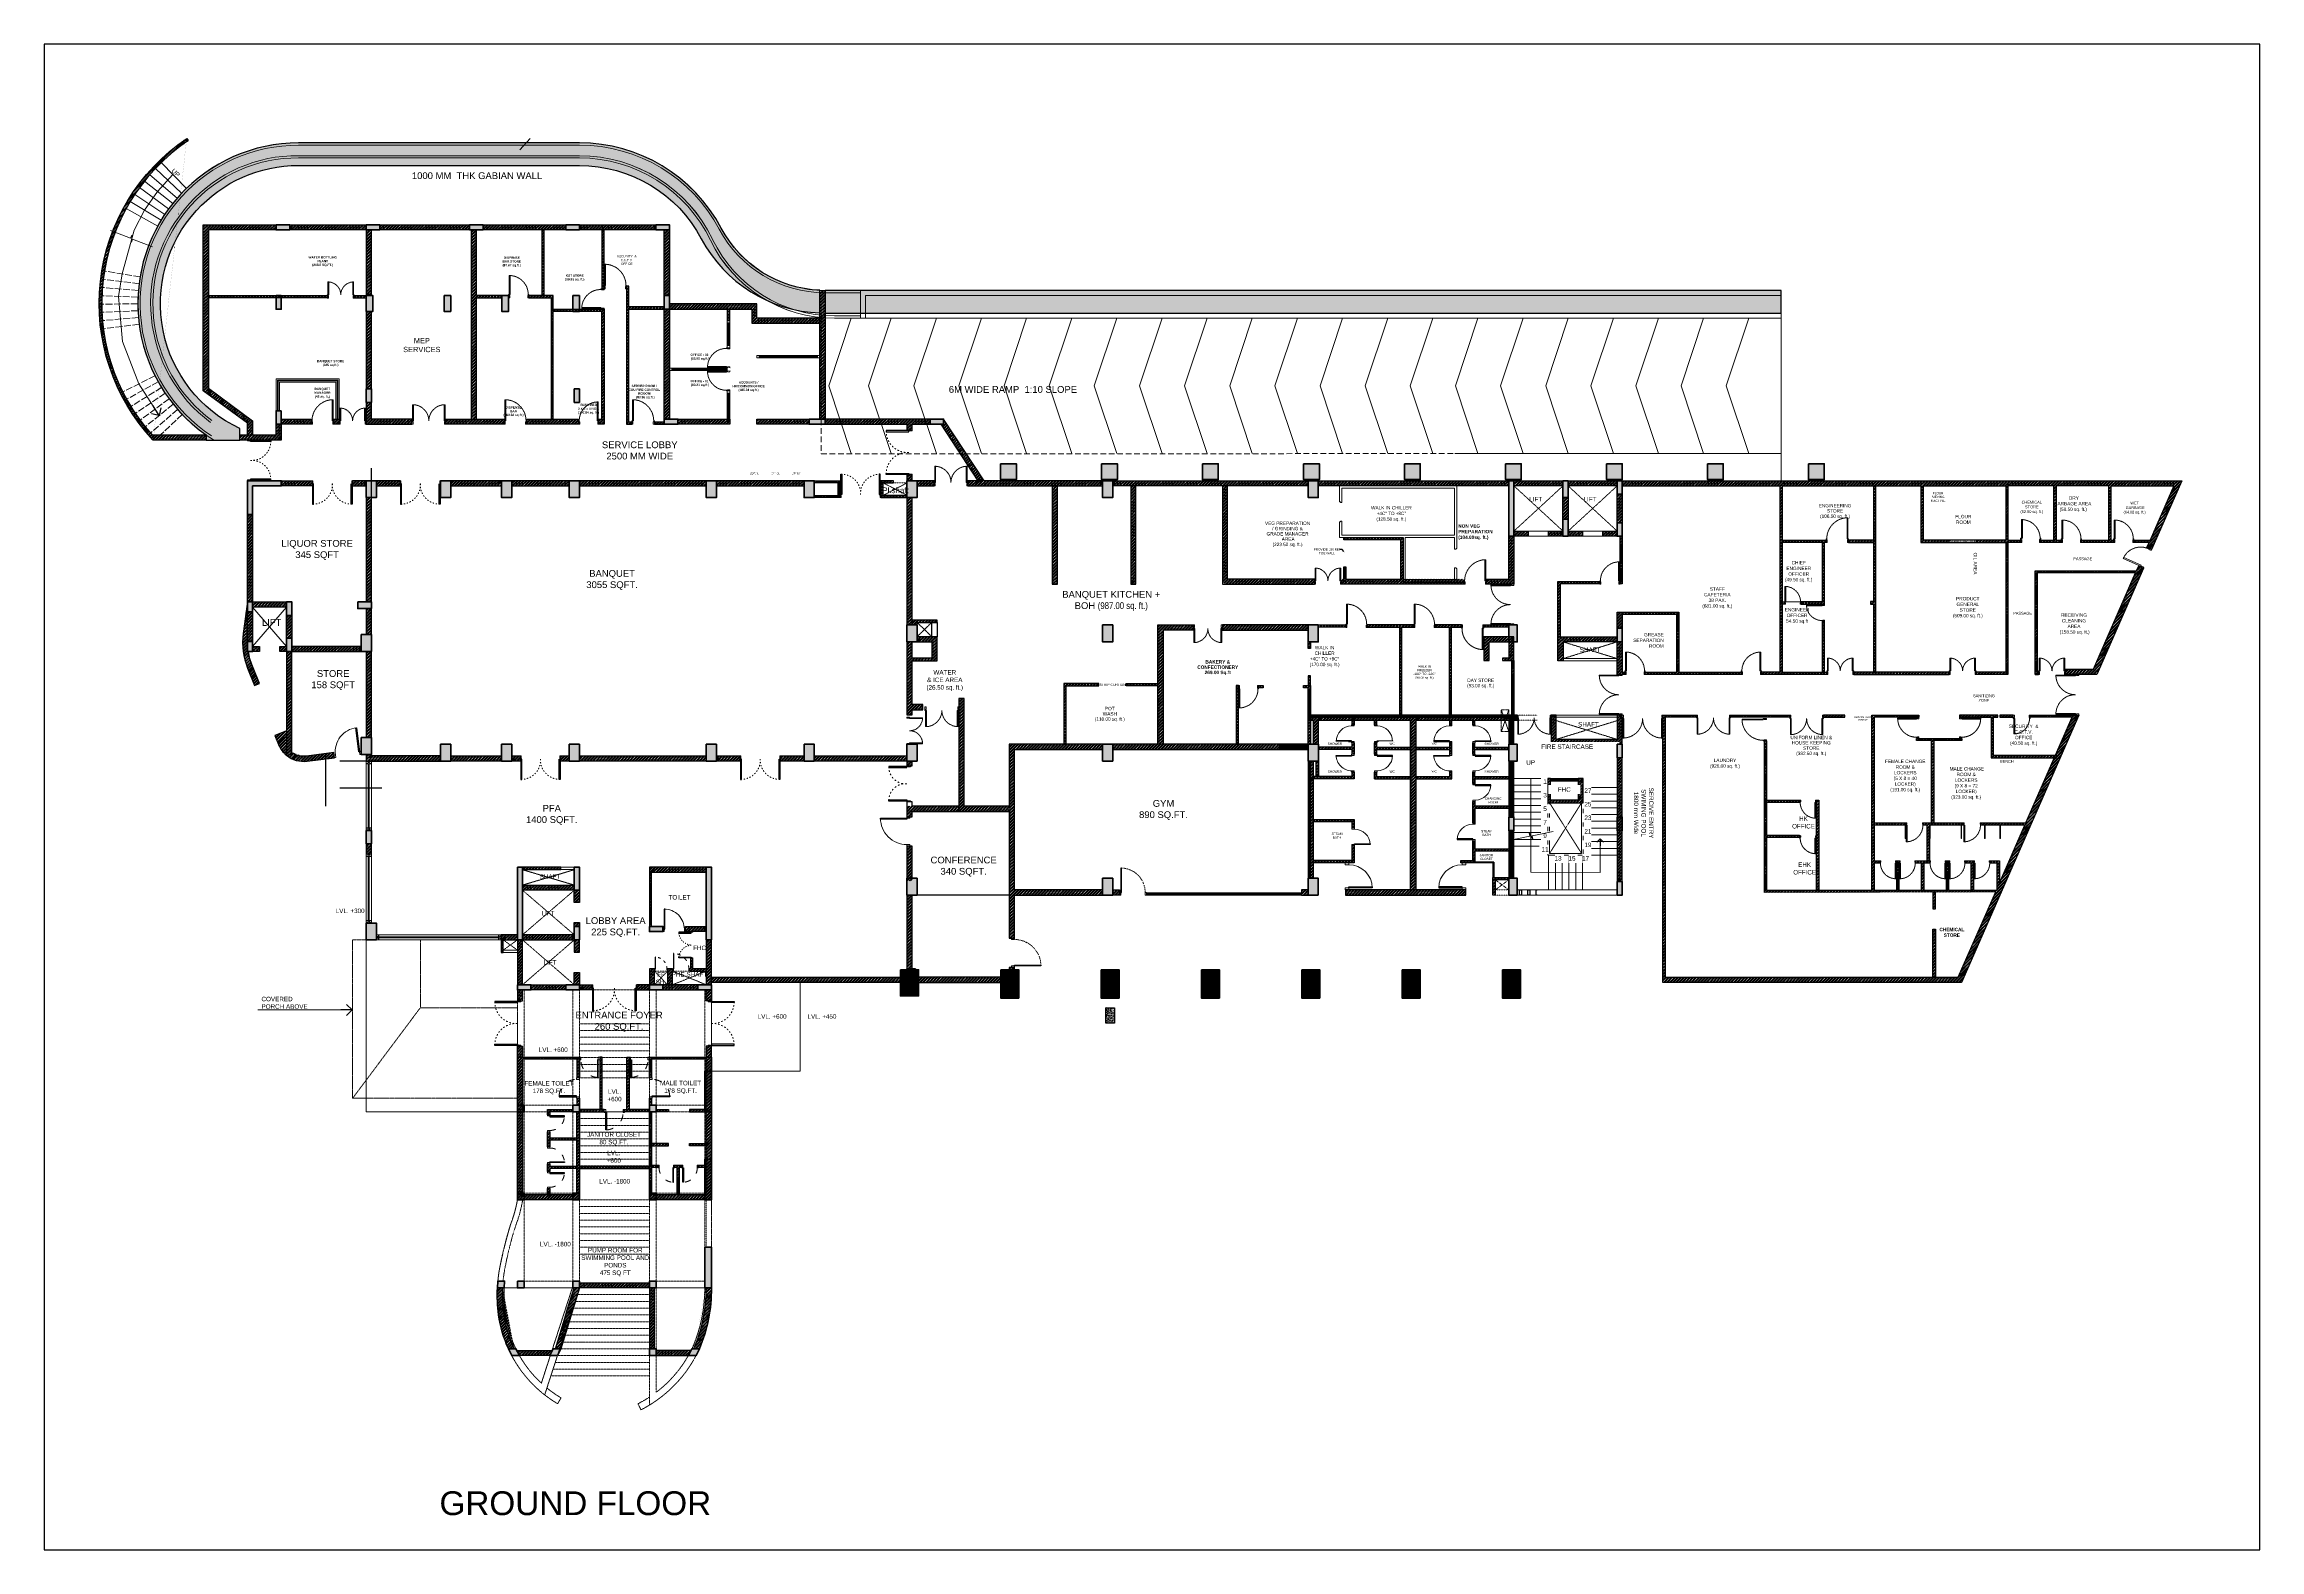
# Model space of a CAD drawing. Header units: millimetres. Extents: x 149548 to 2069915, y -1587483 to -1219800.
# Drawn here: x 1918580 to 2016745, y -1411033 to -1344339 of the extents above; entities that cross this region are included whole.
import ezdxf
from ezdxf import colors
from ezdxf.entities.mleader import LeaderData, LeaderLine
from ezdxf.math import Vec2, Vec3

# ---------------------------------------------------------------- set-up
doc = ezdxf.new("R2010")
doc.units = ezdxf.units.MM
doc.header["$MEASUREMENT"] = 0
doc.set_wipeout_variables(frame=1)
for name, pattern in [('ACAD_ISO02W100', [15, 12, -3]), ('ACAD_ISO03W100', [30, 12, -18]), ('AUDIT_D_060311083008-3', [0, 0]), ('CENTER', [2, 1.25, -0.25, 0.25, -0.25]), ('DASHED', [0.75, 0.5, -0.25]), ('HIDDEN', [0.375, 0.25, -0.125])]:
    doc.linetypes.add(name, pattern=pattern)
for name, color, linetype in [('A-ANNO-TEXT-250', 211, 'AUDIT_D_060311083008-3'), ('A_furniture', 46, 'Continuous'), ('DOOR  MOFA', 7, 'Continuous'), ('DOOR_MOFA', 7, 'Continuous'), ('Gabion Wall', 7, 'Continuous'), ('Hatch', 8, 'Continuous'), ('STR.COLUMN', 1, 'Continuous'), ('Text', 7, 'Continuous'), ('wall', 11, 'Continuous')]:
    doc.layers.add(name, color=color, linetype=linetype)
doc.layers.add('A-DOOR', color=140, linetype='AUDIT_D_060311083008-3', lineweight=5, transparency=0.5)
doc.layers.add('WINDOW FRAME_MOFA', color=19, linetype='Continuous', lineweight=15, transparency=0.4)
for name, color, linetype, lineweight in [('AREA', 84, 'Continuous', 15), ('BRICK WALL_MOFA', 8, 'Continuous', 30), ('CONCRETE_MOFA', 230, 'Continuous', 40), ('DIMENSION_MOFA', 62, 'HIDDEN', 15), ('DOOR DIM', 243, 'DASHED', 9), ('DOOR FRAME_MOFA', 42, 'Continuous', 15), ('DOOR SWING_MOFA', 49, 'ACAD_ISO03W100', 5), ('DOORS', 161, 'Continuous', 5), ('ELEV_09_MOFA', 37, 'Continuous', 9), ('ELEV_15_MOFA', 31, 'Continuous', 15), ('ELEV_GRADE 2_MOFA', 37, 'Continuous', 9), ('FLOORING1_MOFA', 250, 'Continuous', 13), ('GLASS_MOFA', 4, 'Continuous', 5), ('GRID LINE_MOFA', 8, 'CENTER', 0), ('HATCH DARK_MOFA', 250, 'Continuous', 0), ('NEW BLOCK WORK', 126, 'Continuous', 30), ('NEW WALL', 242, 'Continuous', 0), ('OVERHEAD LINES_MOFA', 252, 'ACAD_ISO02W100', 9), ('PARTITION HIGH_MOFA', 215, 'Continuous', 15), ('ROAD_EXISTING_MOFA', 8, 'Continuous', 25), ('Sanitary fixtures', 153, 'Continuous', 13), ('STAIRS_MOFA', 1, 'Continuous', 13), ('TEXT NAME', 250, 'Continuous', 13), ('TEXT_MOFA', 222, 'Continuous', 18)]:
    doc.layers.add(name, color=color, linetype=linetype, lineweight=lineweight)
for name, color, linetype, lineweight, true_color in [('DECK_MOFA', 7, 'Continuous', 5, 0x5a5148), ('HATCH SOLID_MOFA', 7, 'Continuous', 5, 0x9c9c9c), ('HATCH_LIGHT_MOFA', 7, 'Continuous', 5, 0x5b5b5b)]:
    doc.layers.add(name, color=color, linetype=linetype, lineweight=lineweight, true_color=true_color)
doc.layers.add('HATCH LIGHT_MOFA', color=7, linetype='Continuous', true_color=0xadadad)
doc.styles.add('1', font='romans.shx')
doc.styles.add('1-100', font='arial.ttf', dxfattribs={"height": 400})
doc.styles.add('Arial_2', font='arial.ttf', dxfattribs={"height": 500})
doc.styles.add('ARIALBOLD.8', font='arialbd.ttf', dxfattribs={"width": 0.8, "height": 2.5})
doc.styles.add('Default', font='arial.ttf')
doc.styles.get("Standard").update_dxf_attribs({"font": 'arial.ttf'})
doc.styles.add('Txt-200-02', font='GOTHIC.TTF', dxfattribs={"height": 500})
doc.dimstyles.new('DIM 1-100 1', dxfattribs={"dimtxt": 200, "dimasz": 100, "dimexe": 50, "dimexo": 50, "dimgap": 50, "dimtad": 1, "dimdec": 1, "dimrnd": 5, "dimzin": 0, "dimdsep": 46, "dimtxsty": 'Standard', "dimblk": 'ARCHTICK', "dimcen": 100, "dimdle": 100, "dimclrd": 256, "dimclre": 256, "dimclrt": 256, "dimadec": 0, "dimazin": 0, "dimtfac": 1, "dimtdec": 1, "dimtix": 1, "dimtofl": 0, "dimtmove": 1, "dimatfit": 3, "dimldrblk": 'OPEN90', "dimfxl": 1, "dimtolj": 1, "dimtzin": 0, "dimlwd": -1, "dimlwe": -1, "dimarcsym": 0})
pattern_1 = [(45, (2079217.07, -1366874.26), (-67.35192, 67.35192), []), (45, (2079261.97, -1366874.26), (-67.35192, 67.35192), [])]
pattern_2 = [(45, (742592.73, -352676.83), (-67.351921, 67.351921), []), (45, (742637.63, -352676.83), (-67.351921, 67.351921), [])]
pattern_3 = [(45, (1932842.075, -1384018.3), (-67.35192, 67.35192), []), (45, (1932886.98, -1384018.3), (-67.35192, 67.35192), [])]
pattern_4 = [(45, (803697.82, -352676.83), (-67.351921, 67.351921), []), (45, (803742.72, -352676.83), (-67.351921, 67.351921), [])]
pattern_5 = [(45, (2011233.15, -1366874.38), (-67.35192, 67.35192), []), (45, (2011278.05, -1366874.38), (-67.35192, 67.35192), [])]
pattern_6 = [(45, (2072338.24, -1366874.38), (-67.35192, 67.35192), []), (45, (2072383.14, -1366874.38), (-67.35192, 67.35192), [])]

# ---------------------------------------------------------------- blocks, each defined once
blk = doc.blocks.new('D-150 thk wall_0.90m-new')
at = {"layer": 'A-DOOR', "color": 252, "linetype": 'DASHED', "ltscale": 50}
blk.add_arc((30, -150), 840, 272.7294, 0, dxfattribs=at)
at = {"layer": 'DOORS', "flags": 128}
for points in [[(0, -150), (0, 0), (50, 0), (50, -110), (30, -110), (30, -150)], [(900, -150), (900, 0), (850, 0), (850, -110), (870, -110), (870, -150)]]:
    blk.add_lwpolyline(points, close=True, dxfattribs=at)
at = {"layer": 'DOORS'}
blk.add_lwpolyline([(30, -150), (70, -150), (70, -989), (30, -989)], close=True, dxfattribs=at)
blk = doc.blocks.new('*U134')
at = {"layer": 'A-DOOR'}
blk.add_blockref('D-150 thk wall_0.90m-new', (0, 0), dxfattribs=at)
blk = doc.blocks.new('AL FRAME 50X100_MOFA^-flat-17')
blk.add_lwpolyline([(247.25, 0), (17.25, 0), (17.25, 115), (247.25, 115)], close=True)
at = {"layer": 'HATCH_LIGHT_MOFA'}
for p, q in [((247.25, 0), (17.25, 115)), ((17.25, 0), (247.25, 115))]:
    blk.add_line(p, q, dxfattribs=at)
blk = doc.blocks.new('FIXED WINDOW_MOFA^2')
at = {"layer": 'ELEV_GRADE 2_MOFA'}
blk.add_lwpolyline([(-6753, 11490), (-6753, 11547), (-6712, 11547), (-6712, 11490)], close=True, dxfattribs=at)
at = {"layer": 'WINDOW FRAME_MOFA'}
for points in [[(-6618, 11490), (-6618, 14439), (-6848, 14439), (-6848, 11490)], [(-6618, 14439), (-6848, 14324), (-6618, 14324), (-6848, 14439)], [(-6712, 14324), (-6712, 11547), (-6753, 11547), (-6753, 14324)]]:
    blk.add_lwpolyline(points, dxfattribs=at)
blk.add_lwpolyline([(-6753, 14267), (-6753, 14324), (-6712, 14324), (-6712, 14267)], close=True, dxfattribs=at)
at = {"layer": 'DIMENSION_MOFA'}
blk.add_blockref('AL FRAME 50X100_MOFA^-flat-17', (-6865, 11375), dxfattribs=at)
blk = doc.blocks.new('OVERHEAD STAIRCASE GROUND FLOOR-flat-1')
at = {"layer": 'OVERHEAD LINES_MOFA', "ltscale": 0.03}
for p, q in [((-742, 17100), (2008, 17100)), ((-442, 12000), (-442, 17100)), ((1708, 12000), (1708, 17100)), ((2008, 17100), (5108, 17100)), ((2008, 3900), (2008, 17100)), ((5108, 3900), (5108, 17100)), ((7858, 17100), (5108, 17100)), ((5408, 12000), (5408, 17100)), ((7558, 12000), (7558, 17100)), ((7858, 8697), (7858, 17100)), ((2008, 15600), (5108, 15600)), ((2008, 15300), (5108, 15300)), ((2008, 15000), (5108, 15000)), ((2008, 14700), (5108, 14700)), ((2008, 14400), (5108, 14400)), ((2008, 14100), (5108, 14100)), ((2008, 13800), (5108, 13800)), ((2008, 13500), (5108, 13500)), ((2008, 13500), (5108, 13500)), ((2008, 13200), (5108, 13200)), ((-442, 12000), (1708, 12000)), ((5408, 12000), (7558, 12000)), ((-742, 11700), (7858, 11700)), ((1708, 8100), (1708, 11700)), ((2008, 11700), (5108, 11700)), ((2008, 11400), (5108, 11400)), ((2008, 11100), (5108, 11100)), ((2008, 10800), (5108, 10800)), ((5408, 8100), (5408, 11700)), ((7558, 8100), (7558, 11700)), ((2008, 10500), (5108, 10500)), ((2008, 10200), (5108, 10200)), ((2008, 9900), (5108, 9900)), ((2008, 9600), (5108, 9600)), ((2008, 9300), (5108, 9300)), ((-442, 8100), (1708, 8100)), ((5408, 8100), (7558, 8100)), ((-742, 7800), (2008, 7800)), ((-442, 7800), (-442, 4200)), ((1708, 4200), (1708, 7800)), ((2008, 7800), (5108, 7800)), ((2008, 7500), (5108, 7500)), ((2008, 7200), (5108, 7200)), ((2008, 6900), (5108, 6900)), ((5108, 7800), (7558, 7800)), ((5408, 4200), (5408, 7800)), ((7558, 4200), (7558, 7800)), ((2008, 6600), (5108, 6600)), ((2008, 6300), (5108, 6300)), ((2008, 6000), (5108, 6000)), ((2008, 5700), (5108, 5700)), ((2008, 5700), (5108, 5700)), ((2008, 5400), (5108, 5400)), ((-442, 4200), (1708, 4200)), ((5408, 4200), (7558, 4200)), ((-1327, 3900), (7626, 3900)), ((1692, 3900), (320, -323)), ((467, -841), (2008, 3900)), ((1715, 3000), (5108, 3000)), ((1813, 3300), (5108, 3300)), ((1910, 3600), (5108, 3600)), ((5108, 3900), (5108, -1295)), ((5408, 3900), (5408, -727)), ((1423, 2100), (5108, 2100)), ((1520, 2400), (5108, 2400)), ((1618, 2700), (5108, 2700)), ((1130, 1200), (5108, 1200)), ((1228, 1500), (5108, 1500)), ((1325, 1800), (5108, 1800)), ((740, 0), (5108, 0)), ((838, 300), (5108, 300)), ((935, 600), (5108, 600)), ((1033, 900), (5108, 900)), ((4602, -1232), (4737, -1500))]:
    blk.add_line(p, q, dxfattribs=at)
for points in [[(-742, 17100), (-742, 7800, -0.051778), (-1038, 6730, 0.024592), (-1540, 4711, 0.08667), (-1530, 2423, 0.215471), (1041, -1232)], [(4737, -1500, 0.154349), (7175, 900), (7321, 1200, 0.101768), (7858, 3900), (7858, 17100)], [(-1327, 3900, 0.056292), (-1235, 2478, 0.160261), (320, -323, 0.160261)], [(5408, -727, 0.121466), (7026, 1273, 0.103677), (7558, 3900), (-1327, 3900)], [(566, -537, 0.03736), (1194, -973), (1041, -1232)]]:
    blk.add_lwpolyline(points, format="xyb", dxfattribs=at)
blk.add_lwpolyline([(-442, 11700), (-442, 8100)], dxfattribs=at)
for centre, radius, start, end in [((1025, 3854), 6832, 0.3831451452207919, 0.3831451585607069), ((2220, 3496), 5294, 296.73879, 303.05416)]:
    blk.add_arc(centre, radius, start, end, dxfattribs=at)
blk = doc.blocks.new('*U138')
at = {"layer": 'DOOR FRAME_MOFA'}
for points in [[(0, 50), (50, 50), (50, 150), (0, 150)], [(650, 50), (700, 50), (700, 150), (650, 150)]]:
    blk.add_lwpolyline(points, close=True, dxfattribs=at)
at = {"layer": 'DOOR SWING_MOFA', "ltscale": 20}
blk.add_arc((49, 150), 601, 0.04672, 87.24689, dxfattribs=at)
at = {"layer": 'DOOR_MOFA'}
blk.add_lwpolyline([(50, 150), (80, 150), (80, 750), (50, 750)], close=True, dxfattribs=at)
blk = doc.blocks.new('*U139')
at = {"layer": 'DOOR FRAME_MOFA'}
for points in [[(0, 50), (50, 50), (50, -50), (0, -50)], [(650, 50), (700, 50), (700, -50), (650, -50)]]:
    blk.add_lwpolyline(points, close=True, dxfattribs=at)
at = {"layer": 'DOOR SWING_MOFA', "ltscale": 20}
blk.add_arc((49, -50), 601, 272.75311, 359.95328, dxfattribs=at)
at = {"layer": 'DOOR_MOFA'}
blk.add_lwpolyline([(50, -50), (80, -50), (80, -650), (50, -650)], close=True, dxfattribs=at)
blk = doc.blocks.new('*U140')
at = {"layer": 'DOOR FRAME_MOFA'}
for points in [[(0, 50), (50, 50), (50, -50), (0, -50)], [(650, 50), (700, 50), (700, -50), (650, -50)]]:
    blk.add_lwpolyline(points, close=True, dxfattribs=at)
at = {"layer": 'DOOR SWING_MOFA', "ltscale": 20}
blk.add_arc((49, -50), 601, 272.75311, 359.95328, dxfattribs=at)
at = {"layer": 'DOOR_MOFA'}
blk.add_lwpolyline([(50, -50), (80, -50), (80, -650), (50, -650)], close=True, dxfattribs=at)
blk = doc.blocks.new('*U141')
at = {"layer": 'DOOR  MOFA'}
for points in [[(0, 1970), (-1000, 1970), (-1000, 1923), (0, 1923)], [(0, 30), (-1000, 30), (-1000, 77), (0, 77)]]:
    blk.add_lwpolyline(points, close=True, dxfattribs=at)
at = {"layer": 'DOOR FRAME_MOFA'}
for p, q in [((0, 2000), (150, 2000)), ((0, 0), (150, 0))]:
    blk.add_line(p, q, dxfattribs=at)
at = {"layer": 'DOOR FRAME_MOFA', "ltscale": 5}
for points in [[(0, 2000), (0, 1970), (40, 1970), (40, 1958), (150, 1958), (150, 2000)], [(0, 0), (0, 30), (40, 30), (40, 42), (150, 42), (150, 0)]]:
    blk.add_lwpolyline(points, dxfattribs=at)
at = {"layer": 'DOOR SWING_MOFA', "linetype": 'ACAD_ISO03W100', "ltscale": 5}
for centre, start, end in [((-57, 1941), 178.55815, 273.4827), ((-57, 59), 86.5173, 181.44185)]:
    blk.add_arc(centre, 943, start, end, dxfattribs=at)
blk = doc.blocks.new('*U142')
at = {"ltscale": 5}
blk.add_lwpolyline([(0, 1433), (0, 1404), (38, 1404)], dxfattribs=at)
at = {"layer": 'DOOR  MOFA'}
for points in [[(0, 1404), (-717, 1404), (-717, 1360), (0, 1360)], [(0, 29), (-717, 29), (-717, 73), (0, 73)]]:
    blk.add_lwpolyline(points, close=True, dxfattribs=at)
at = {"layer": 'DOOR FRAME_MOFA'}
for p, q in [((0, 1433), (143, 1433)), ((0, 0), (143, 0)), ((19, 0), (115, 0))]:
    blk.add_line(p, q, dxfattribs=at)
at = {"layer": 'DOOR FRAME_MOFA', "ltscale": 5}
for points in [[(0, 1433), (0, 1404), (38, 1404), (38, 1393), (143, 1393), (143, 1433)], [(0, 0), (0, 29), (38, 29), (38, 40), (143, 40), (143, 0)]]:
    blk.add_lwpolyline(points, dxfattribs=at)
at = {"layer": 'DOOR SWING_MOFA', "linetype": 'ACAD_ISO03W100', "ltscale": 5}
for centre, start, end in [((-54, 1377), 178.06756, 274.6696), ((-54, 56), 85.3304, 181.93244)]:
    blk.add_arc(centre, 663, start, end, dxfattribs=at)
blk = doc.blocks.new('D-150 thk wall_1.8m D leaf-new-flat-1')
at = {"layer": 'A-DOOR', "color": 252, "linetype": 'DASHED', "ltscale": 50}
for centre, start, end in [((-150, -30), 182.63522, 270), ((-150, -1770), 90, 177.36478)]:
    blk.add_arc(centre, 870, start, end, dxfattribs=at)
at = {"layer": 'DOORS', "flags": 128}
for points in [[(-150, 0), (0, 0), (0, -50), (-110, -50), (-110, -30), (-150, -30)], [(-150, -1800), (0, -1800), (0, -1750), (-110, -1750), (-110, -1770), (-150, -1770)]]:
    blk.add_lwpolyline(points, close=True, dxfattribs=at)
at = {"layer": 'DOORS'}
for points in [[(-150, -30), (-150, -70), (-1019, -70), (-1019, -30)], [(-150, -1770), (-150, -1730), (-1019, -1730), (-1019, -1770)]]:
    blk.add_lwpolyline(points, close=True, dxfattribs=at)
blk = doc.blocks.new('*U143')
at = {"layer": 'DIMENSION_MOFA'}
blk.add_blockref('D-150 thk wall_1.8m D leaf-new-flat-1', (0, 0), dxfattribs=at)
blk = doc.blocks.new('D-150 thk wall_1.0m-new-flat-1')
at = {"layer": 'A-DOOR', "color": 252, "linetype": 'DASHED', "ltscale": 50}
blk.add_arc((30, 150), 940, 360, 87.56115, dxfattribs=at)
at = {"layer": 'DOORS'}
blk.add_lwpolyline([(30, 150), (70, 150), (70, 1089), (30, 1089)], close=True, dxfattribs=at)
at = {"layer": 'DOORS', "flags": 128}
for points in [[(0, 150), (0, 0), (50, 0), (50, 110), (30, 110), (30, 150)], [(1000, 150), (1000, 0), (950, 0), (950, 110), (970, 110), (970, 150)]]:
    blk.add_lwpolyline(points, close=True, dxfattribs=at)
blk = doc.blocks.new('*U145')
at = {"layer": 'DIMENSION_MOFA'}
blk.add_blockref('D-150 thk wall_1.0m-new-flat-1', (0, 0), dxfattribs=at)
blk = doc.blocks.new('D-150 thk wall_1.5m D leaf-new-flat-1')
at = {"layer": 'A-DOOR', "color": 252, "linetype": 'DASHED', "ltscale": 50}
for centre, start, end in [((30, 150), 360, 86.81526), ((1470, 150), 93.18474, 180)]:
    blk.add_arc(centre, 720, start, end, dxfattribs=at)
at = {"layer": 'DOORS', "flags": 128}
for points in [[(0, 150), (0, 0), (50, 0), (50, 110), (30, 110), (30, 150)], [(1500, 150), (1500, 0), (1450, 0), (1450, 110), (1470, 110), (1470, 150)]]:
    blk.add_lwpolyline(points, close=True, dxfattribs=at)
at = {"layer": 'DOORS'}
for points in [[(30, 150), (70, 150), (70, 869), (30, 869)], [(1470, 150), (1430, 150), (1430, 869), (1470, 869)]]:
    blk.add_lwpolyline(points, close=True, dxfattribs=at)
blk = doc.blocks.new('*U147')
at = {"layer": 'DIMENSION_MOFA'}
blk.add_blockref('D-150 thk wall_1.5m D leaf-new-flat-1', (0, 0), dxfattribs=at)
blk = doc.blocks.new('D-150 thk wall_1.5m D leaf-new-flat-2')
at = {"layer": 'A-DOOR', "color": 252, "linetype": 'DASHED', "ltscale": 50}
for centre, start, end in [((30, -150), 273.18474, 0), ((1470, -150), 180, 266.81526)]:
    blk.add_arc(centre, 720, start, end, dxfattribs=at)
at = {"layer": 'DOORS', "flags": 128}
for points in [[(0, -150), (0, 0), (50, 0), (50, -110), (30, -110), (30, -150)], [(1500, -150), (1500, 0), (1450, 0), (1450, -110), (1470, -110), (1470, -150)]]:
    blk.add_lwpolyline(points, close=True, dxfattribs=at)
at = {"layer": 'DOORS'}
for points in [[(30, -150), (70, -150), (70, -869), (30, -869)], [(1470, -150), (1430, -150), (1430, -869), (1470, -869)]]:
    blk.add_lwpolyline(points, close=True, dxfattribs=at)
blk = doc.blocks.new('*U149')
at = {"layer": 'DIMENSION_MOFA'}
blk.add_blockref('D-150 thk wall_1.5m D leaf-new-flat-2', (0, 0), dxfattribs=at)
blk = doc.blocks.new('D-150 thk wall_1.2m D leaf-new-flat-3')
at = {"layer": 'A-DOOR', "color": 252, "linetype": 'DASHED', "ltscale": 50}
for centre, start, end in [((30, -150), 274.02406, 0), ((1170, -150), 180, 265.97594)]:
    blk.add_arc(centre, 570, start, end, dxfattribs=at)
at = {"layer": 'DOORS', "flags": 128}
for points in [[(0, -150), (0, 0), (50, 0), (50, -110), (30, -110), (30, -150)], [(1200, -150), (1200, 0), (1150, 0), (1150, -110), (1170, -110), (1170, -150)]]:
    blk.add_lwpolyline(points, close=True, dxfattribs=at)
at = {"layer": 'DOORS'}
for points in [[(30, -150), (70, -150), (70, -719), (30, -719)], [(1170, -150), (1130, -150), (1130, -719), (1170, -719)]]:
    blk.add_lwpolyline(points, close=True, dxfattribs=at)
blk = doc.blocks.new('*U151')
at = {"layer": 'DIMENSION_MOFA'}
blk.add_blockref('D-150 thk wall_1.2m D leaf-new-flat-3', (0, 0), dxfattribs=at)
blk = doc.blocks.new('D-150 thk wall_1.8m D leaf-new-flat-3')
at = {"layer": 'A-DOOR', "color": 252, "linetype": 'DASHED', "ltscale": 50}
for centre, start, end in [((-150, 1770), 182.63522, 270), ((-150, 30), 90, 177.36478)]:
    blk.add_arc(centre, 870, start, end, dxfattribs=at)
at = {"layer": 'DOORS'}
for points in [[(-150, 1770), (-150, 1730), (-1019, 1730), (-1019, 1770)], [(-150, 30), (-150, 70), (-1019, 70), (-1019, 30)]]:
    blk.add_lwpolyline(points, close=True, dxfattribs=at)
at = {"layer": 'DOORS', "flags": 128}
for points in [[(-150, 1800), (0, 1800), (0, 1750), (-110, 1750), (-110, 1770), (-150, 1770)], [(-150, 0), (0, 0), (0, 50), (-110, 50), (-110, 30), (-150, 30)]]:
    blk.add_lwpolyline(points, close=True, dxfattribs=at)
blk = doc.blocks.new('*U153')
at = {"layer": 'DIMENSION_MOFA'}
blk.add_blockref('D-150 thk wall_1.8m D leaf-new-flat-3', (0, 0), dxfattribs=at)
blk = doc.blocks.new('D-150 thk wall_0.90m-new-flat-5')
at = {"layer": 'A-DOOR', "color": 252, "linetype": 'DASHED', "ltscale": 50}
blk.add_arc((-30, 150), 840, 92.7294, 180, dxfattribs=at)
at = {"layer": 'DOORS'}
blk.add_lwpolyline([(-30, 150), (-70, 150), (-70, 989), (-30, 989)], close=True, dxfattribs=at)
at = {"layer": 'DOORS', "flags": 128}
for points in [[(-900, 150), (-900, 0), (-850, 0), (-850, 110), (-870, 110), (-870, 150)], [(0, 150), (0, 0), (-50, 0), (-50, 110), (-30, 110), (-30, 150)]]:
    blk.add_lwpolyline(points, close=True, dxfattribs=at)
blk = doc.blocks.new('*U155')
at = {"layer": 'DIMENSION_MOFA'}
blk.add_blockref('D-150 thk wall_0.90m-new-flat-5', (0, 0), dxfattribs=at)
blk = doc.blocks.new('D-150 thk wall_1.2m D leaf-new-flat-7')
at = {"layer": 'A-DOOR', "color": 252, "linetype": 'DASHED', "ltscale": 50}
for centre, start, end in [((30, 150), 360, 85.97594), ((1170, 150), 94.02406, 180)]:
    blk.add_arc(centre, 570, start, end, dxfattribs=at)
at = {"layer": 'DOORS', "flags": 128}
for points in [[(0, 150), (0, 0), (50, 0), (50, 110), (30, 110), (30, 150)], [(1200, 150), (1200, 0), (1150, 0), (1150, 110), (1170, 110), (1170, 150)]]:
    blk.add_lwpolyline(points, close=True, dxfattribs=at)
at = {"layer": 'DOORS'}
for points in [[(30, 150), (70, 150), (70, 719), (30, 719)], [(1170, 150), (1130, 150), (1130, 719), (1170, 719)]]:
    blk.add_lwpolyline(points, close=True, dxfattribs=at)
blk = doc.blocks.new('*U157')
at = {"layer": 'DIMENSION_MOFA'}
blk.add_blockref('D-150 thk wall_1.2m D leaf-new-flat-7', (0, 0), dxfattribs=at)
blk = doc.blocks.new('D-150 thk wall_1.2m D leaf-new-flat-9')
at = {"layer": 'A-DOOR', "color": 252, "linetype": 'DASHED', "ltscale": 50}
for centre, start, end in [((30, 150), 360, 85.97594), ((1170, 150), 94.02406, 180)]:
    blk.add_arc(centre, 570, start, end, dxfattribs=at)
at = {"layer": 'DOORS', "flags": 128}
for points in [[(0, 150), (0, 0), (50, 0), (50, 110), (30, 110), (30, 150)], [(1200, 150), (1200, 0), (1150, 0), (1150, 110), (1170, 110), (1170, 150)]]:
    blk.add_lwpolyline(points, close=True, dxfattribs=at)
at = {"layer": 'DOORS'}
for points in [[(30, 150), (70, 150), (70, 719), (30, 719)], [(1170, 150), (1130, 150), (1130, 719), (1170, 719)]]:
    blk.add_lwpolyline(points, close=True, dxfattribs=at)
blk = doc.blocks.new('*U159')
at = {"layer": 'DIMENSION_MOFA'}
blk.add_blockref('D-150 thk wall_1.2m D leaf-new-flat-9', (0, 0), dxfattribs=at)
blk = doc.blocks.new('D-100 thk wall_0.80m-new-flat-1')
at = {"layer": 'A-DOOR', "color": 252, "linetype": 'DASHED', "ltscale": 50}
blk.add_arc((30, -100), 740, 273.09858, 0, dxfattribs=at)
at = {"layer": 'DOORS', "flags": 128}
for points in [[(0, -100), (0, 0), (50, 0), (50, -60), (30, -60), (30, -100)], [(800, -100), (800, 0), (750, 0), (750, -60), (770, -60), (770, -100)]]:
    blk.add_lwpolyline(points, close=True, dxfattribs=at)
at = {"layer": 'DOORS'}
blk.add_lwpolyline([(30, -100), (70, -100), (70, -839), (30, -839)], close=True, dxfattribs=at)
blk = doc.blocks.new('*U161')
at = {"layer": 'DIMENSION_MOFA'}
blk.add_blockref('D-100 thk wall_0.80m-new-flat-1', (0, 0), dxfattribs=at)
blk = doc.blocks.new('D-100 thk wall_0.80m-new-flat-2')
at = {"layer": 'A-DOOR', "color": 252, "linetype": 'DASHED', "ltscale": 50}
blk.add_arc((30, -100), 740, 273.09858, 0, dxfattribs=at)
at = {"layer": 'DOORS', "flags": 128}
for points in [[(0, -100), (0, 0), (50, 0), (50, -60), (30, -60), (30, -100)], [(800, -100), (800, 0), (750, 0), (750, -60), (770, -60), (770, -100)]]:
    blk.add_lwpolyline(points, close=True, dxfattribs=at)
at = {"layer": 'DOORS'}
blk.add_lwpolyline([(30, -100), (70, -100), (70, -839), (30, -839)], close=True, dxfattribs=at)
blk = doc.blocks.new('*U163')
at = {"layer": 'DIMENSION_MOFA'}
blk.add_blockref('D-100 thk wall_0.80m-new-flat-2', (0, 0), dxfattribs=at)
blk = doc.blocks.new('D-100 thk wall_0.90m-new-flat-1')
at = {"layer": 'A-DOOR', "flags": 128}
for points in [[(-100, 0), (0, 0), (0, -50), (-60, -50), (-60, -30), (-100, -30)], [(-100, -900), (0, -900), (0, -850), (-60, -850), (-60, -870), (-100, -870)]]:
    blk.add_lwpolyline(points, close=True, dxfattribs=at)
at = {"layer": 'A-DOOR'}
blk.add_lwpolyline([(-100, -30), (-100, -70), (-939, -70), (-939, -30)], close=True, dxfattribs=at)
at = {"layer": 'A-DOOR', "color": 252, "linetype": 'DASHED', "ltscale": 50}
blk.add_arc((-100, -30), 840, 182.7294, 270, dxfattribs=at)
blk = doc.blocks.new('*U165')
at = {"layer": 'DIMENSION_MOFA'}
blk.add_blockref('D-100 thk wall_0.90m-new-flat-1', (0, 0), dxfattribs=at)
blk = doc.blocks.new('D-100 thk wall_0.90m-new-flat-2')
at = {"layer": 'A-DOOR', "flags": 128}
for points in [[(100, 0), (0, 0), (0, -50), (60, -50), (60, -30), (100, -30)], [(100, -900), (0, -900), (0, -850), (60, -850), (60, -870), (100, -870)]]:
    blk.add_lwpolyline(points, close=True, dxfattribs=at)
at = {"layer": 'A-DOOR'}
blk.add_lwpolyline([(100, -30), (100, -70), (939, -70), (939, -30)], close=True, dxfattribs=at)
at = {"layer": 'A-DOOR', "color": 252, "linetype": 'DASHED', "ltscale": 50}
blk.add_arc((100, -30), 840, 270, 357.2706, dxfattribs=at)
blk = doc.blocks.new('*U167')
at = {"layer": 'DIMENSION_MOFA'}
blk.add_blockref('D-100 thk wall_0.90m-new-flat-2', (0, 0), dxfattribs=at)
blk = doc.blocks.new('D-150 thk wall_1.8m D leaf-new-flat-4')
at = {"layer": 'A-DOOR', "color": 252, "linetype": 'DASHED', "ltscale": 50}
for centre, start, end in [((-149, 33), 158.93522, 246.3), ((-849, -1560), 66.3, 153.66478)]:
    blk.add_arc(centre, 870, start, end, dxfattribs=at)
at = {"layer": 'DOORS'}
for points in [[(-149, 33), (-165, -4), (-961, 346), (-945, 382)], [(-849, -1560), (-833, -1524), (-1629, -1174), (-1645, -1211)]]:
    blk.add_lwpolyline(points, close=True, dxfattribs=at)
at = {"layer": 'DOORS', "flags": 128}
for points in [[(-137, 60), (0, 0), (-20, -46), (-121, -2), (-113, 17), (-149, 33)], [(-861, -1588), (-724, -1648), (-703, -1602), (-804, -1558), (-812, -1577), (-849, -1560)]]:
    blk.add_lwpolyline(points, close=True, dxfattribs=at)
blk = doc.blocks.new('*U169')
at = {"layer": 'DIMENSION_MOFA'}
blk.add_blockref('D-150 thk wall_1.8m D leaf-new-flat-4', (0, 0), dxfattribs=at)
blk = doc.blocks.new('D-100 thk wall_0.75m-new-flat-4')
at = {"layer": 'A-DOOR', "color": 252, "linetype": 'DASHED', "ltscale": 50}
blk.add_arc((-30, -100), 690, 180, 266.67664, dxfattribs=at)
at = {"layer": 'DOORS', "flags": 128}
for points in [[(-750, -100), (-750, 0), (-700, 0), (-700, -60), (-720, -60), (-720, -100)], [(0, -100), (0, 0), (-50, 0), (-50, -60), (-30, -60), (-30, -100)]]:
    blk.add_lwpolyline(points, close=True, dxfattribs=at)
at = {"layer": 'DOORS'}
blk.add_lwpolyline([(-30, -100), (-70, -100), (-70, -789), (-30, -789)], close=True, dxfattribs=at)
blk = doc.blocks.new('*U171')
at = {"layer": 'DIMENSION_MOFA'}
blk.add_blockref('D-100 thk wall_0.75m-new-flat-4', (0, 0), dxfattribs=at)
blk = doc.blocks.new('D-100 thk wall_0.75m-new-flat-5')
at = {"layer": 'A-DOOR', "color": 252, "linetype": 'DASHED', "ltscale": 50}
blk.add_arc((-30, -100), 690, 180, 266.67664, dxfattribs=at)
at = {"layer": 'DOORS', "flags": 128}
for points in [[(-750, -100), (-750, 0), (-700, 0), (-700, -60), (-720, -60), (-720, -100)], [(0, -100), (0, 0), (-50, 0), (-50, -60), (-30, -60), (-30, -100)]]:
    blk.add_lwpolyline(points, close=True, dxfattribs=at)
at = {"layer": 'DOORS'}
blk.add_lwpolyline([(-30, -100), (-70, -100), (-70, -789), (-30, -789)], close=True, dxfattribs=at)
blk = doc.blocks.new('*U173')
at = {"layer": 'DIMENSION_MOFA'}
blk.add_blockref('D-100 thk wall_0.75m-new-flat-5', (0, 0), dxfattribs=at)
blk = doc.blocks.new('D-150 thk wall_1.0m-new-flat-3')
at = {"layer": 'A-DOOR', "color": 252, "linetype": 'DASHED', "ltscale": 50}
blk.add_arc((-150, -30), 940, 182.43885, 270, dxfattribs=at)
at = {"layer": 'DOORS', "flags": 128}
for points in [[(-150, 0), (0, 0), (0, -50), (-110, -50), (-110, -30), (-150, -30)], [(-150, -1000), (0, -1000), (0, -950), (-110, -950), (-110, -970), (-150, -970)]]:
    blk.add_lwpolyline(points, close=True, dxfattribs=at)
at = {"layer": 'DOORS'}
blk.add_lwpolyline([(-150, -30), (-150, -70), (-1089, -70), (-1089, -30)], close=True, dxfattribs=at)
blk = doc.blocks.new('*U175')
at = {"layer": 'DIMENSION_MOFA'}
blk.add_blockref('D-150 thk wall_1.0m-new-flat-3', (0, 0), dxfattribs=at)
blk = doc.blocks.new('D-150 thk wall_1.8m D leaf-new-flat-5')
at = {"layer": 'A-DOOR', "color": 252, "linetype": 'DASHED', "ltscale": 50}
for centre, start, end in [((30, -150), 272.63522, 0), ((1770, -150), 180, 267.36478)]:
    blk.add_arc(centre, 870, start, end, dxfattribs=at)
at = {"layer": 'DOORS', "flags": 128}
for points in [[(0, -150), (0, 0), (50, 0), (50, -110), (30, -110), (30, -150)], [(1800, -150), (1800, 0), (1750, 0), (1750, -110), (1770, -110), (1770, -150)]]:
    blk.add_lwpolyline(points, close=True, dxfattribs=at)
at = {"layer": 'DOORS'}
for points in [[(30, -150), (70, -150), (70, -1019), (30, -1019)], [(1770, -150), (1730, -150), (1730, -1019), (1770, -1019)]]:
    blk.add_lwpolyline(points, close=True, dxfattribs=at)
blk = doc.blocks.new('*U177')
at = {"layer": 'DIMENSION_MOFA'}
blk.add_blockref('D-150 thk wall_1.8m D leaf-new-flat-5', (0, 0), dxfattribs=at)
blk = doc.blocks.new('D-100 thk wall_0.75m-new-flat-6')
at = {"layer": 'A-DOOR', "color": 252, "linetype": 'DASHED', "ltscale": 50}
blk.add_arc((30, -100), 690, 273.32336, 0, dxfattribs=at)
at = {"layer": 'DOORS', "flags": 128}
for points in [[(0, -100), (0, 0), (50, 0), (50, -60), (30, -60), (30, -100)], [(750, -100), (750, 0), (700, 0), (700, -60), (720, -60), (720, -100)]]:
    blk.add_lwpolyline(points, close=True, dxfattribs=at)
at = {"layer": 'DOORS'}
blk.add_lwpolyline([(30, -100), (70, -100), (70, -789), (30, -789)], close=True, dxfattribs=at)
blk = doc.blocks.new('*U179')
at = {"layer": 'DIMENSION_MOFA'}
blk.add_blockref('D-100 thk wall_0.75m-new-flat-6', (0, 0), dxfattribs=at)
blk = doc.blocks.new('D-100 thk wall_0.75m-new-flat-7')
at = {"layer": 'A-DOOR', "color": 252, "linetype": 'DASHED', "ltscale": 50}
blk.add_arc((-30, -100), 690, 180, 266.67664, dxfattribs=at)
at = {"layer": 'DOORS', "flags": 128}
for points in [[(-750, -100), (-750, 0), (-700, 0), (-700, -60), (-720, -60), (-720, -100)], [(0, -100), (0, 0), (-50, 0), (-50, -60), (-30, -60), (-30, -100)]]:
    blk.add_lwpolyline(points, close=True, dxfattribs=at)
at = {"layer": 'DOORS'}
blk.add_lwpolyline([(-30, -100), (-70, -100), (-70, -789), (-30, -789)], close=True, dxfattribs=at)
blk = doc.blocks.new('*U181')
at = {"layer": 'DIMENSION_MOFA'}
blk.add_blockref('D-100 thk wall_0.75m-new-flat-7', (0, 0), dxfattribs=at)
blk = doc.blocks.new('D-100 thk wall_0.75m-new-flat-8')
at = {"layer": 'A-DOOR', "color": 252, "linetype": 'DASHED', "ltscale": 50}
blk.add_arc((30, -100), 690, 273.32336, 0, dxfattribs=at)
at = {"layer": 'DOORS', "flags": 128}
for points in [[(0, -100), (0, 0), (50, 0), (50, -60), (30, -60), (30, -100)], [(750, -100), (750, 0), (700, 0), (700, -60), (720, -60), (720, -100)]]:
    blk.add_lwpolyline(points, close=True, dxfattribs=at)
at = {"layer": 'DOORS'}
blk.add_lwpolyline([(30, -100), (70, -100), (70, -789), (30, -789)], close=True, dxfattribs=at)
blk = doc.blocks.new('*U183')
at = {"layer": 'DIMENSION_MOFA'}
blk.add_blockref('D-100 thk wall_0.75m-new-flat-8', (0, 0), dxfattribs=at)
blk = doc.blocks.new('D-100 thk wall_0.75m-new-flat-9')
at = {"layer": 'A-DOOR', "color": 252, "linetype": 'DASHED', "ltscale": 50}
blk.add_arc((-30, -100), 690, 180, 266.67664, dxfattribs=at)
at = {"layer": 'DOORS', "flags": 128}
for points in [[(-750, -100), (-750, 0), (-700, 0), (-700, -60), (-720, -60), (-720, -100)], [(0, -100), (0, 0), (-50, 0), (-50, -60), (-30, -60), (-30, -100)]]:
    blk.add_lwpolyline(points, close=True, dxfattribs=at)
at = {"layer": 'DOORS'}
blk.add_lwpolyline([(-30, -100), (-70, -100), (-70, -789), (-30, -789)], close=True, dxfattribs=at)
blk = doc.blocks.new('*U185')
at = {"layer": 'DIMENSION_MOFA'}
blk.add_blockref('D-100 thk wall_0.75m-new-flat-9', (0, 0), dxfattribs=at)
blk = doc.blocks.new('D-100 thk wall_0.75m-new-flat-10')
at = {"layer": 'A-DOOR', "color": 252, "linetype": 'DASHED', "ltscale": 50}
blk.add_arc((30, -100), 690, 273.32336, 0, dxfattribs=at)
at = {"layer": 'DOORS', "flags": 128}
for points in [[(0, -100), (0, 0), (50, 0), (50, -60), (30, -60), (30, -100)], [(750, -100), (750, 0), (700, 0), (700, -60), (720, -60), (720, -100)]]:
    blk.add_lwpolyline(points, close=True, dxfattribs=at)
at = {"layer": 'DOORS'}
blk.add_lwpolyline([(30, -100), (70, -100), (70, -789), (30, -789)], close=True, dxfattribs=at)
blk = doc.blocks.new('*U187')
at = {"layer": 'DIMENSION_MOFA'}
blk.add_blockref('D-100 thk wall_0.75m-new-flat-10', (0, 0), dxfattribs=at)
blk = doc.blocks.new('*U189')
at = {"layer": 'DOOR FRAME_MOFA'}
for points in [[(0, 50), (50, 50), (50, 150), (0, 150)], [(950, 50), (1000, 50), (1000, 150), (950, 150)]]:
    blk.add_lwpolyline(points, close=True, dxfattribs=at)
at = {"layer": 'DOOR SWING_MOFA', "linetype": 'Continuous', "ltscale": 0.01}
blk.add_arc((50, 150), 900, 359.99997, 90.00003, dxfattribs=at)
at = {"layer": 'DOOR_MOFA'}
blk.add_lwpolyline([(50, 150), (80, 150), (80, 1050), (50, 1050)], close=True, dxfattribs=at)
blk = doc.blocks.new('*U190')
at = {"layer": 'DOOR  MOFA'}
for points in [[(0, 1970), (-1000, 1970), (-1000, 1923), (0, 1923)], [(0, 30), (-1000, 30), (-1000, 77), (0, 77)]]:
    blk.add_lwpolyline(points, close=True, dxfattribs=at)
at = {"layer": 'DOOR FRAME_MOFA'}
for p, q in [((0, 2000), (150, 2000)), ((0, 0), (150, 0))]:
    blk.add_line(p, q, dxfattribs=at)
at = {"layer": 'DOOR FRAME_MOFA', "ltscale": 5}
for points in [[(0, 2000), (0, 1970), (40, 1970), (40, 1958), (150, 1958), (150, 2000)], [(0, 0), (0, 30), (40, 30), (40, 42), (150, 42), (150, 0)]]:
    blk.add_lwpolyline(points, dxfattribs=at)
at = {"layer": 'DOOR SWING_MOFA', "linetype": 'ACAD_ISO03W100', "ltscale": 5}
for centre, start, end in [((-57, 1941), 178.55815, 273.4827), ((-57, 59), 86.5173, 181.44185)]:
    blk.add_arc(centre, 943, start, end, dxfattribs=at)
blk = doc.blocks.new('*U191')
at = {"layer": 'DOOR FRAME_MOFA'}
for points in [[(-950, -50), (-1000, -50), (-1000, -150), (-950, -150)], [(0, -50), (-50, -50), (-50, -150), (0, -150)]]:
    blk.add_lwpolyline(points, close=True, dxfattribs=at)
at = {"layer": 'DOOR SWING_MOFA', "linetype": 'Continuous', "ltscale": 0.01}
blk.add_arc((-50, -150), 900, 179.99997, 270.00003, dxfattribs=at)
at = {"layer": 'DOOR_MOFA'}
blk.add_lwpolyline([(-50, -150), (-80, -150), (-80, -1050), (-50, -1050)], close=True, dxfattribs=at)
blk = doc.blocks.new('_ArchTick')
at = {"color": 0, "linetype": 'ByBlock', "const_width": 0.15}
blk.add_lwpolyline([(-0.5, -0.5), (0.5, 0.5)], dxfattribs=at)
blk = doc.blocks.new('_Open90')
at = {"color": 0, "linetype": 'ByBlock', "lineweight": -2}
for p, q in [((0, 0), (-1, 0)), ((-0.5, 0.5), (0, 0)), ((0, 0), (-0.5, -0.5))]:
    blk.add_line(p, q, dxfattribs=at)
blk = doc.blocks.new('D-150 thk wall_0.75m-new-flat-3')
at = {"layer": 'A-DOOR', "color": 252, "linetype": 'DASHED', "ltscale": 50}
blk.add_arc((30, -150), 690, 273.32336, 0, dxfattribs=at)
at = {"layer": 'DOORS', "flags": 128}
for points in [[(0, -150), (0, 0), (50, 0), (50, -110), (30, -110), (30, -150)], [(750, -150), (750, 0), (700, 0), (700, -110), (720, -110), (720, -150)]]:
    blk.add_lwpolyline(points, close=True, dxfattribs=at)
at = {"layer": 'DOORS'}
blk.add_lwpolyline([(30, -150), (70, -150), (70, -839), (30, -839)], close=True, dxfattribs=at)
blk = doc.blocks.new('*U192')
at = {"layer": 'DIMENSION_MOFA'}
blk.add_blockref('D-150 thk wall_0.75m-new-flat-3', (0, 0), dxfattribs=at)
blk = doc.blocks.new('D-150 thk wall_1.2m D leaf-new')
at = {"layer": 'A-DOOR', "color": 252, "linetype": 'DASHED', "ltscale": 50}
for centre, start, end in [((30, -150), 274.02406, 0), ((1170, -150), 180, 265.97594)]:
    blk.add_arc(centre, 570, start, end, dxfattribs=at)
at = {"layer": 'DOORS', "flags": 128}
for points in [[(0, -150), (0, 0), (50, 0), (50, -110), (30, -110), (30, -150)], [(1200, -150), (1200, 0), (1150, 0), (1150, -110), (1170, -110), (1170, -150)]]:
    blk.add_lwpolyline(points, close=True, dxfattribs=at)
at = {"layer": 'DOORS'}
for points in [[(30, -150), (70, -150), (70, -719), (30, -719)], [(1170, -150), (1130, -150), (1130, -719), (1170, -719)]]:
    blk.add_lwpolyline(points, close=True, dxfattribs=at)
blk = doc.blocks.new('*U194')
at = {"layer": 'A-DOOR'}
blk.add_blockref('D-150 thk wall_1.2m D leaf-new', (0, 0), dxfattribs=at)
blk = doc.blocks.new('*U195')
at = {"layer": 'A-DOOR'}
blk.add_blockref('D-150 thk wall_0.90m-new', (0, 0), dxfattribs=at)
blk = doc.blocks.new('D-150 thk wall_1.0m-new')
at = {"layer": 'A-DOOR', "color": 252, "linetype": 'DASHED', "ltscale": 50}
blk.add_arc((30, -150), 940, 272.43885, 0, dxfattribs=at)
at = {"layer": 'DOORS', "flags": 128}
for points in [[(0, -150), (0, 0), (50, 0), (50, -110), (30, -110), (30, -150)], [(1000, -150), (1000, 0), (950, 0), (950, -110), (970, -110), (970, -150)]]:
    blk.add_lwpolyline(points, close=True, dxfattribs=at)
at = {"layer": 'DOORS'}
blk.add_lwpolyline([(30, -150), (70, -150), (70, -1089), (30, -1089)], close=True, dxfattribs=at)
blk = doc.blocks.new('*U196')
at = {"layer": 'A-DOOR'}
blk.add_blockref('D-150 thk wall_1.0m-new', (0, 0), dxfattribs=at)
blk = doc.blocks.new('D-100 thk wall_0.75m-new')
at = {"layer": 'A-DOOR', "color": 252, "linetype": 'DASHED', "ltscale": 50}
blk.add_arc((30, -100), 690, 273.32336, 0, dxfattribs=at)
at = {"layer": 'DOORS', "flags": 128}
for points in [[(0, -100), (0, 0), (50, 0), (50, -60), (30, -60), (30, -100)], [(750, -100), (750, 0), (700, 0), (700, -60), (720, -60), (720, -100)]]:
    blk.add_lwpolyline(points, close=True, dxfattribs=at)
at = {"layer": 'DOORS'}
blk.add_lwpolyline([(30, -100), (70, -100), (70, -789), (30, -789)], close=True, dxfattribs=at)
blk = doc.blocks.new('*U197')
at = {"layer": 'A-DOOR'}
blk.add_blockref('D-100 thk wall_0.75m-new', (0, 0), dxfattribs=at)
blk = doc.blocks.new('D-150 thk wall_0.75m-new')
at = {"layer": 'A-DOOR', "color": 252, "linetype": 'DASHED', "ltscale": 50}
blk.add_arc((30, -150), 690, 273.32336, 0, dxfattribs=at)
at = {"layer": 'DOORS', "flags": 128}
for points in [[(0, -150), (0, 0), (50, 0), (50, -110), (30, -110), (30, -150)], [(750, -150), (750, 0), (700, 0), (700, -110), (720, -110), (720, -150)]]:
    blk.add_lwpolyline(points, close=True, dxfattribs=at)
at = {"layer": 'DOORS'}
blk.add_lwpolyline([(30, -150), (70, -150), (70, -839), (30, -839)], close=True, dxfattribs=at)
blk = doc.blocks.new('*U198')
at = {"layer": 'A-DOOR'}
blk.add_blockref('D-150 thk wall_0.75m-new', (0, 0), dxfattribs=at)
blk = doc.blocks.new('D-100 thk wall_0.90m-new')
at = {"layer": 'A-DOOR', "flags": 128}
for points in [[(0, -100), (0, 0), (50, 0), (50, -60), (30, -60), (30, -100)], [(900, -100), (900, 0), (850, 0), (850, -60), (870, -60), (870, -100)]]:
    blk.add_lwpolyline(points, close=True, dxfattribs=at)
at = {"layer": 'A-DOOR'}
blk.add_lwpolyline([(30, -100), (70, -100), (70, -939), (30, -939)], close=True, dxfattribs=at)
at = {"layer": 'A-DOOR', "color": 252, "linetype": 'DASHED', "ltscale": 50}
blk.add_arc((30, -100), 840, 272.7294, 0, dxfattribs=at)
blk = doc.blocks.new('*U199')
at = {"layer": 'A-DOOR'}
blk.add_blockref('D-100 thk wall_0.90m-new', (0, 0), dxfattribs=at)
blk = doc.blocks.new('D-100 thk wall_0.80m-new')
at = {"layer": 'A-DOOR', "color": 252, "linetype": 'DASHED', "ltscale": 50}
blk.add_arc((30, -100), 740, 273.09858, 0, dxfattribs=at)
at = {"layer": 'DOORS', "flags": 128}
for points in [[(0, -100), (0, 0), (50, 0), (50, -60), (30, -60), (30, -100)], [(800, -100), (800, 0), (750, 0), (750, -60), (770, -60), (770, -100)]]:
    blk.add_lwpolyline(points, close=True, dxfattribs=at)
at = {"layer": 'DOORS'}
blk.add_lwpolyline([(30, -100), (70, -100), (70, -839), (30, -839)], close=True, dxfattribs=at)
blk = doc.blocks.new('*U200')
at = {"layer": 'A-DOOR'}
blk.add_blockref('D-100 thk wall_0.80m-new', (0, 0), dxfattribs=at)
blk = doc.blocks.new('*U201')
at = {"layer": 'A-DOOR'}
blk.add_blockref('D-100 thk wall_0.75m-new', (0, 0), dxfattribs=at)
blk = doc.blocks.new('*U202')
at = {"layer": 'A-DOOR'}
blk.add_blockref('D-100 thk wall_0.90m-new', (0, 0), dxfattribs=at)
blk = doc.blocks.new('D-150 thk wall_1.5m D leaf-new')
at = {"layer": 'A-DOOR', "color": 252, "linetype": 'DASHED', "ltscale": 50}
for centre, start, end in [((30, -150), 273.18474, 0), ((1470, -150), 180, 266.81526)]:
    blk.add_arc(centre, 720, start, end, dxfattribs=at)
at = {"layer": 'DOORS', "flags": 128}
for points in [[(0, -150), (0, 0), (50, 0), (50, -110), (30, -110), (30, -150)], [(1500, -150), (1500, 0), (1450, 0), (1450, -110), (1470, -110), (1470, -150)]]:
    blk.add_lwpolyline(points, close=True, dxfattribs=at)
at = {"layer": 'DOORS'}
for points in [[(30, -150), (70, -150), (70, -869), (30, -869)], [(1470, -150), (1430, -150), (1430, -869), (1470, -869)]]:
    blk.add_lwpolyline(points, close=True, dxfattribs=at)
blk = doc.blocks.new('*U203')
at = {"layer": 'A-DOOR'}
blk.add_blockref('D-150 thk wall_1.5m D leaf-new', (0, 0), dxfattribs=at)
blk = doc.blocks.new('*U204')
at = {"layer": 'A-DOOR'}
blk.add_blockref('D-100 thk wall_0.75m-new', (0, 0), dxfattribs=at)
blk = doc.blocks.new('D-150 thk wall_1.8m D leaf-new')
at = {"layer": 'A-DOOR', "color": 252, "linetype": 'DASHED', "ltscale": 50}
for centre, start, end in [((30, -150), 272.63522, 0), ((1770, -150), 180, 267.36478)]:
    blk.add_arc(centre, 870, start, end, dxfattribs=at)
at = {"layer": 'DOORS', "flags": 128}
for points in [[(0, -150), (0, 0), (50, 0), (50, -110), (30, -110), (30, -150)], [(1800, -150), (1800, 0), (1750, 0), (1750, -110), (1770, -110), (1770, -150)]]:
    blk.add_lwpolyline(points, close=True, dxfattribs=at)
at = {"layer": 'DOORS'}
for points in [[(30, -150), (70, -150), (70, -1019), (30, -1019)], [(1770, -150), (1730, -150), (1730, -1019), (1770, -1019)]]:
    blk.add_lwpolyline(points, close=True, dxfattribs=at)
blk = doc.blocks.new('*U131')
at = {"layer": 'A-DOOR'}
blk.add_blockref('D-150 thk wall_1.8m D leaf-new', (0, 0), dxfattribs=at)
blk = doc.blocks.new('*U205')
at = {"layer": 'A-DOOR'}
blk.add_blockref('D-150 thk wall_1.0m-new', (0, 0), dxfattribs=at)
blk = doc.blocks.new('*U206')
at = {"layer": 'A-DOOR'}
blk.add_blockref('D-150 thk wall_0.90m-new', (0, 0), dxfattribs=at)
blk = doc.blocks.new('*U207')
at = {"layer": 'A-DOOR'}
blk.add_blockref('D-150 thk wall_1.0m-new', (0, 0), dxfattribs=at)
blk = doc.blocks.new('A$Cb9d54466')
at = {"layer": 'HATCH SOLID_MOFA'}
h = blk.add_hatch(dxfattribs=at)
h.set_pattern_fill('ANSI32', color=256, scale=10)
h.set_pattern_definition([(45, (22731.07, 15158.92), (-67.35192, 67.35192), []), (45, (22775.97, 15158.92), (-67.35192, 67.35192), [])])
h.paths.add_polyline_path([(-3300, 5170), (-3300, 4090), (-1730, 4090), (-1730, 5170), (-1960, 5170), (-1960, 4205), (-3185, 4205), (-3185, 5170)])
at = {"layer": 'BRICK WALL_MOFA'}
blk.add_lwpolyline([(-3300, 5170), (-3300, 4090), (-1730, 4090), (-1730, 5170), (-1960, 5170), (-1960, 4205), (-3185, 4205), (-3185, 5170)], close=True, dxfattribs=at)
at = {"layer": 'DIMENSION_MOFA'}
for p, q in [((-3185, 5170), (-1960, 5170)), ((-3185, 5135), (-1960, 5135)), ((-3185, 5090), (-1960, 5090)), ((-3185, 5055), (-1960, 5055))]:
    blk.add_line(p, q, dxfattribs=at)
at = {"layer": 'TEXT_MOFA', "insert": (-3185, 4779), "char_height": 200, "attachment_point": 1, "style": '1-100', "bg_fill": 2}
blk.add_mtext_dynamic_manual_height_columns('\\pxqc;FHC', width=1225, gutter_width=750, heights=[0], dxfattribs=at)
blk = doc.blocks.new('*U210')
at = {"layer": 'DOOR FRAME_MOFA'}
for points in [[(-950, 50), (-1000, 50), (-1000, 150), (-950, 150)], [(0, 50), (-50, 50), (-50, 150), (0, 150)]]:
    blk.add_lwpolyline(points, close=True, dxfattribs=at)
at = {"layer": 'DOOR SWING_MOFA'}
blk.add_arc((-50, 150), 900, 89.99997, 180.00003, dxfattribs=at)
at = {"layer": 'DOOR_MOFA'}
blk.add_lwpolyline([(-50, 150), (-80, 150), (-80, 1050), (-50, 1050)], close=True, dxfattribs=at)
blk = doc.blocks.new('*U211')
at = {"layer": 'DOOR  MOFA'}
for points in [[(30, 0), (30, 1000), (77, 1000), (77, 0)], [(1970, 0), (1970, 1000), (1923, 1000), (1923, 0)]]:
    blk.add_lwpolyline(points, close=True, dxfattribs=at)
at = {"layer": 'DOOR FRAME_MOFA'}
for p, q in [((0, 0), (0, -150)), ((2000, 0), (2000, -150))]:
    blk.add_line(p, q, dxfattribs=at)
at = {"layer": 'DOOR FRAME_MOFA', "ltscale": 5}
for points in [[(0, 0), (30, 0), (30, -40), (42, -40), (42, -150), (0, -150)], [(2000, 0), (1970, 0), (1970, -40), (1958, -40), (1958, -150), (2000, -150)]]:
    blk.add_lwpolyline(points, dxfattribs=at)
at = {"layer": 'DOOR SWING_MOFA', "linetype": 'ACAD_ISO03W100', "ltscale": 5}
for centre, start, end in [((59, 57), 356.5173, 91.44185), ((1941, 57), 88.55815, 183.4827)]:
    blk.add_arc(centre, 943, start, end, dxfattribs=at)
blk = doc.blocks.new('*U212')
at = {"layer": 'DOOR FRAME_MOFA'}
for points in [[(-950, -50), (-1000, -50), (-1000, -150), (-950, -150)], [(0, -50), (-50, -50), (-50, -150), (0, -150)]]:
    blk.add_lwpolyline(points, close=True, dxfattribs=at)
at = {"layer": 'DOOR SWING_MOFA', "linetype": 'Continuous', "ltscale": 0.01}
blk.add_arc((-50, -150), 900, 179.99997, 270.00003, dxfattribs=at)
at = {"layer": 'DOOR_MOFA'}
blk.add_lwpolyline([(-50, -150), (-80, -150), (-80, -1050), (-50, -1050)], close=True, dxfattribs=at)
blk = doc.blocks.new('AL FRAME 50X100_MOFA^-flat-16')
blk.add_lwpolyline([(0, -107.5), (0, -7.5), (50, -7.5), (50, -107.5)], close=True)
at = {"layer": 'HATCH_LIGHT_MOFA'}
for p, q in [((0, -107.5), (50, -7.5)), ((0, -7.5), (50, -107.5))]:
    blk.add_line(p, q, dxfattribs=at)
blk = doc.blocks.new('*U215')
at = {"layer": 'DOOR FRAME_MOFA'}
for points in [[(-950, 50), (-1000, 50), (-1000, 150), (-950, 150)], [(0, 50), (-50, 50), (-50, 150), (0, 150)]]:
    blk.add_lwpolyline(points, close=True, dxfattribs=at)
at = {"layer": 'DOOR SWING_MOFA'}
blk.add_arc((-50, 150), 900, 89.99997, 180.00003, dxfattribs=at)
at = {"layer": 'DOOR_MOFA'}
blk.add_lwpolyline([(-50, 150), (-80, 150), (-80, 1050), (-50, 1050)], close=True, dxfattribs=at)
blk = doc.blocks.new('A$C90d6d7c5')
at = {"layer": 'WINDOW FRAME_MOFA'}
for p, q in [((4445, 0), (4395, 100)), ((4395, 0), (4445, 100))]:
    blk.add_line(p, q, dxfattribs=at)
for points in [[(4395, 100), (-2370, 100)], [(-2370, 0), (4395, 0)], [(4370, 41), (-2345, 41), (-2345, 59), (4370, 59)]]:
    blk.add_lwpolyline(points, dxfattribs=at)
for points in [[(-2370, 59), (-2345, 59), (-2345, 41), (-2370, 41)], [(4370, 59), (4395, 59), (4395, 41), (4370, 41)], [(4395, 0), (4445, 0), (4445, 100), (4395, 100)]]:
    blk.add_lwpolyline(points, close=True, dxfattribs=at)
at = {"layer": 'DIMENSION_MOFA', "xscale": -1.2, "yscale": 1.2, "zscale": 1.2}
blk.add_blockref('*U215', (-3620, -60), dxfattribs=at)
at = {"layer": 'WINDOW FRAME_MOFA'}
blk.add_blockref('AL FRAME 50X100_MOFA^-flat-16', (-2420, 108), dxfattribs=at)
blk = doc.blocks.new('*U218')
at = {"layer": 'DOOR FRAME_MOFA'}
for points in [[(0, 50), (50, 50), (50, 150), (0, 150)], [(1150, 50), (1200, 50), (1200, 150), (1150, 150)]]:
    blk.add_lwpolyline(points, close=True, dxfattribs=at)
at = {"layer": 'DOOR SWING_MOFA', "ltscale": 20}
blk.add_arc((48, 149), 1102, 0.04672, 87.24689, dxfattribs=at)
at = {"layer": 'DOOR_MOFA'}
blk.add_lwpolyline([(50, 150), (80, 150), (80, 1250), (50, 1250)], close=True, dxfattribs=at)
blk = doc.blocks.new('blah blah blah1-flat-1')
at = {"layer": 'DOOR  MOFA'}
for points in [[(-1593, 20), (-1593, -730), (-1546, -730), (-1546, 20)], [(-27, 20), (-27, -730), (-74, -730), (-74, 20)]]:
    blk.add_lwpolyline(points, close=True, dxfattribs=at)
at = {"layer": 'DOOR FRAME_MOFA'}
for p, q in [((-1635, -20), (-1635, 130)), ((15, -20), (15, 130))]:
    blk.add_line(p, q, dxfattribs=at)
at = {"layer": 'DOOR FRAME_MOFA', "ltscale": 5}
for points in [[(-1605, 20), (-1593, 20), (-1593, 130), (-1635, 130)], [(-1635, -20), (-1605, -20), (-1605, 20)], [(15, -20), (-15, -20), (-15, 20), (-27, 20), (-27, 130), (15, 130)]]:
    blk.add_lwpolyline(points, dxfattribs=at)
at = {"layer": 'DOOR SWING_MOFA', "linetype": 'ACAD_ISO03W100', "ltscale": 5}
for centre, start, end in [((-1623, 82), 275.39038, 355.66324), ((3, 82), 184.33676, 264.60962)]:
    blk.add_arc(centre, 815, start, end, dxfattribs=at)
blk = doc.blocks.new('A$Cb16495b3')
at = {"layer": 'HATCH SOLID_MOFA', "transparency": 33554687}
h = blk.add_hatch(dxfattribs=at)
h.set_pattern_fill('ANSI32', color=256, scale=10)
h.set_pattern_definition([(45, (234766.97, 19362.88), (-67.35192, 67.35192), []), (45, (234811.87, 19362.88), (-67.35192, 67.35192), [])])
h.paths.add_polyline_path([(-1720, 930), (-1950, 930), (-1950, 230), (-1720, 230)])
h.paths.add_polyline_path([(-970, 830), (-230, 830), (-230, 930), (-830, 930), (-830, 1385), (-930, 1385), (-930, 930), (-970, 930)])
h.paths.add_polyline_path([(-2520, 230), (-2520, 930), (-2750, 930), (-2750, 230)])
at = {"layer": 'BRICK WALL_MOFA'}
blk.add_lwpolyline([(-970, 830), (-230, 830), (-230, 930), (-830, 930), (-830, 1385), (-930, 1385), (-930, 930), (-970, 930), (-970, 830)], dxfattribs=at)
for points in [[(-2520, 230), (-2520, 930), (-2750, 930), (-2750, 230)], [(-1720, 930), (-1950, 930), (-1950, 230), (-1720, 230)]]:
    blk.add_lwpolyline(points, close=True, dxfattribs=at)
at = {"layer": 'OVERHEAD LINES_MOFA', "ltscale": 0.01}
for p, q in [((-2520, 830), (-1950, 230)), ((-2520, 230), (-1950, 830)), ((-1720, 830), (-230, 230)), ((-1720, 230), (-230, 830))]:
    blk.add_line(p, q, dxfattribs=at)
for points in [[(-2520, 830), (-1950, 830), (-1950, 230), (-2520, 230)], [(-1720, 830), (-230, 830), (-230, 230), (-1720, 230)]]:
    blk.add_lwpolyline(points, close=True, dxfattribs=at)
at = {"layer": 'DIMENSION_MOFA', "xscale": 0.7272727272727466, "yscale": 0.7272727272727466, "zscale": 0.7272727272727466, "rotation": 270}
blk.add_blockref('blah blah blah1-flat-1', (-915, 1396), dxfattribs=at)
at = {"layer": 'DIMENSION_MOFA'}
for p, xscale, yscale, zscale in [((-2520, 859), 0.4750089510501312, 0.4750089510501312, 0.4750089510501312), ((-1720, 836), 0.6250000000000241, 0.6250000000000241, 0.6250000000000241)]:
    blk.add_blockref('*U218', p, dxfattribs=dict(at, xscale=xscale, yscale=yscale, zscale=zscale))
at = {"layer": 'TEXT_MOFA', "char_height": 200, "attachment_point": 1, "style": '1-100'}
for s, insert, width in [('\\pxqc;FHC', (-811, 1964), 570), ('\\pxqc;FF\\PSH.', (-2520, 788), 570), ('\\pxqc;PHE SHAFT', (-1720, 793), 1490.01)]:
    blk.add_mtext(s, dxfattribs=dict(at, insert=insert, width=width))
blk = doc.blocks.new('A$Cfbb6bfbc')
at = {"layer": 'ELEV_GRADE 2_MOFA'}
blk.add_lwpolyline([(115, 136), (173, 136), (173, 94), (115, 94)], close=True, dxfattribs=at)
at = {"layer": 'WINDOW FRAME_MOFA'}
for p, q in [((5525, 230), (115, 230)), ((115, 0), (5525, 0)), ((173, 94), (173, 136)), ((173, 136), (5410, 136)), ((5410, 94), (173, 94)), ((5353, 136), (5410, 136)), ((5353, 94), (5353, 136)), ((5410, 94), (5353, 94)), ((5525, 0), (5410, 230)), ((5410, 230), (5410, 0)), ((5410, 0), (5525, 230)), ((5410, 136), (5410, 94)), ((5525, 0), (5525, 230))]:
    blk.add_line(p, q, dxfattribs=at)
at = {"layer": 'DIMENSION_MOFA', "rotation": 270}
blk.add_blockref('AL FRAME 50X100_MOFA^-flat-17', (0, 247), dxfattribs=at)
blk = doc.blocks.new('D-150 thk wall_1.2m D leaf-new-flat-1')
at = {"layer": 'A-DOOR', "color": 252, "linetype": 'DASHED', "ltscale": 50}
for centre, start, end in [((30, 150), 360, 85.97594), ((1170, 150), 94.02406, 180)]:
    blk.add_arc(centre, 570, start, end, dxfattribs=at)
at = {"layer": 'DOORS', "flags": 128}
for points in [[(0, 150), (0, 0), (50, 0), (50, 110), (30, 110), (30, 150)], [(1200, 150), (1200, 0), (1150, 0), (1150, 110), (1170, 110), (1170, 150)]]:
    blk.add_lwpolyline(points, close=True, dxfattribs=at)
at = {"layer": 'DOORS'}
for points in [[(30, 150), (70, 150), (70, 719), (30, 719)], [(1170, 150), (1130, 150), (1130, 719), (1170, 719)]]:
    blk.add_lwpolyline(points, close=True, dxfattribs=at)
blk = doc.blocks.new('*U223')
at = {"layer": 'DIMENSION_MOFA'}
blk.add_blockref('D-150 thk wall_1.2m D leaf-new-flat-1', (0, 0), dxfattribs=at)
blk = doc.blocks.new('*U225')
at = {"layer": 'DOOR FRAME_MOFA'}
for points in [[(50, 650), (50, 700), (150, 700), (150, 650)], [(50, 0), (50, 50), (150, 50), (150, 0)]]:
    blk.add_lwpolyline(points, close=True, dxfattribs=at)
at = {"layer": 'DOOR SWING_MOFA', "linetype": 'Continuous', "ltscale": 0.01}
blk.add_arc((150, 50), 600, 360, 90, dxfattribs=at)
at = {"layer": 'DOOR_MOFA'}
blk.add_lwpolyline([(150, 50), (150, 80), (750, 80), (750, 50)], close=True, dxfattribs=at)
blk = doc.blocks.new('*U226')
blk.add_lwpolyline([(100, 230), (182, 230), (182, 0), (100, 0)], close=True)
blk = doc.blocks.new('4_03 PORCH')
at = {"layer": 'Gabion Wall'}
h = blk.add_hatch(dxfattribs=at)
h.set_pattern_fill('ANSI36', color=256, scale=40)
h.set_pattern_definition([(45, (10688.17, -25052.68), (67.35192, 246.95704), [317.5, -63.5, 0, -63.5])])
h.paths.add_polyline_path([(-1602, -693), (-1602, -184, -0.098175), (-3520, 1223, -0.388203), (-3533, 9478, -0.210974), (988, 11474), (13438, 11474, -0.277386), (18840, 8228, 0.267786), (24093, 4941), (24093, 5942, -0.265944), (19723, 8697, 0.277386), (13438, 12474), (988, 12474, 0.210974), (-4272, 10151, 0.451915), (-3108, -463), (-3108, -693)])
h = blk.add_hatch(dxfattribs=at)
h.set_pattern_fill('ANSI36', color=256, scale=1000)
h.set_pattern_definition([(45, (-1923973.2, 1398485.97), (66.291261, 243.067956), [312.5, -62.5, 0, -62.5])])
h.paths.add_polyline_path([(66694, 5937), (24324, 5937), (24324, 4937), (66694, 4937)])
at = {"layer": 'HATCH LIGHT_MOFA', "transparency": 33554687}
h = blk.add_hatch(dxfattribs=at)
h.set_pattern_fill('ANSI32', color=256, scale=10)
h.set_pattern_definition([(45, (143485.5, -5693.92), (-67.35192, 67.35192), []), (45, (143530.4, -5693.92), (-67.35192, 67.35192), [])])
edge = h.paths.add_edge_path()
edge.add_line((-3108, -693), (-5446, -693))
edge.add_arc((992, 5357), 8834, 124.11624, 223.21734, ccw=False)
edge.add_line((-3963, 12671), (-3899, 12576))
edge.add_arc((989, 5357), 8717, 124.10086, 221.88478)
edge.add_line((-5501, -463), (-3108, -463))
edge.add_line((-3108, -463), (-3108, -693))
h.paths.add_polyline_path([(-1, -693), (-1602, -693), (-1602, -463), (-1, -463)])
h.paths.add_polyline_path([(-1, 7), (229, 7), (229, -693), (-1, -693)])
at = {"layer": 'BRICK WALL_MOFA'}
blk.add_lwpolyline([(-3108, -693), (-5446, -693, -0.461541), (-3963, 12671), (-3899, 12576, 0.454588), (-5501, -463), (-3108, -463)], format="xyb", close=True, dxfattribs=at)
blk.add_lwpolyline([(229, -693), (-1602, -693), (-1602, -463), (-1, -463), (-1, 7), (229, 7)], close=True, dxfattribs=at)
at = {"layer": 'FLOORING1_MOFA'}
for p, q in [((989, 12374), (13438, 12374)), ((13438, 11807), (989, 11807)), ((13438, 11907), (990, 11907)), ((1077, 12474), (13438, 12474)), ((66694, -2493), (66694, 5707)), ((129, 14), (129, -503)), ((229, 19), (229, -686))]:
    blk.add_line(p, q, dxfattribs=at)
blk.add_lwpolyline([(25889, 4707), (26119, 4707), (26119, 5707), (66694, 5707), (66694, 5937), (25889, 5937)], close=True, dxfattribs=at)
for centre, radius, start, end in [((989, 5357), 7117, 90, 137.65291), ((989, 5357), 7017, 90, 137.65291), ((909, 5539), 6368, 89.27033, 138.37898), ((909, 5539), 6268, 89.26453, 138.38476), ((13440, 5359), 7115, 27.98266, 90.01172), ((13440, 5359), 7015, 27.98449, 90.01181), ((13438, 5357), 6550, 25.7412, 90), ((13438, 5357), 6450, 25.7412, 90), ((13441, 5359), 7115, 27.98266, 90.01172), ((13441, 5359), 7015, 27.98449, 90.01181), ((13439, 5357), 6550, 25.7412, 90), ((13439, 5357), 6450, 25.7412, 90), ((989, 5357), 7117, 137.65291, 238.10838), ((989, 5357), 7017, 137.65291, 236.62652), ((989, 5357), 6550, 137.6549, 233.47548), ((989, 5357), 6450, 137.64929, 233.52752), ((24743, 10807), 6100, 205.7412, 270), ((24744, 10807), 6100, 205.7412, 270), ((24743, 10807), 6000, 205.7412, 270), ((24744, 10807), 6000, 205.7412, 270), ((24315, 11137), 5300, 207.98449, 270), ((24316, 11137), 5300, 207.98449, 270), ((24315, 11137), 5200, 207.98698, 270), ((24316, 11137), 5200, 207.98698, 270)]:
    blk.add_arc(centre, radius, start, end, dxfattribs=at)
at = {"layer": 'Gabion Wall'}
blk.add_lwpolyline([(-1602, -184, -0.505649), (-3533, 9478, -0.210974), (988, 11474), (13438, 11474, -0.277386), (18840, 8228, 0.267786), (24093, 4941), (24093, 5942, -0.265944), (19723, 8697, 0.277386), (13438, 12474), (988, 12474, 0.210974), (-4272, 10151, 0.451562), (-3108, -463), (-3108, -693), (-1602, -693)], format="xyb", close=True, dxfattribs=at)
blk.add_lwpolyline([(66694, 5937), (24324, 5937), (24324, 4937), (66694, 4937)], close=True, dxfattribs=at)
at = {"layer": 'HATCH DARK_MOFA'}
blk.add_lwpolyline([(-7341, 8591), (-6455, 8247), (-6401, 8387), (-6416, 8071), (-6362, 8211), (-5477, 7867)], dxfattribs=at)
at = {"layer": 'OVERHEAD LINES_MOFA', "ltscale": 25}
for p, q in [((-6105, 5939), (-7700, 6069)), ((-6074, 6237), (-7662, 6435)), ((-6031, 6534), (-7609, 6799)), ((-6132, 5339), (-7729, 5335)), ((-6123, 5639), (-7722, 5703)), ((-6122, 5040), (-7720, 4968)), ((-6102, 4740), (-7696, 4601)), ((-6070, 4442), (-7656, 4236)), ((-5370, 2158), (-6799, 1439)), ((-5229, 1893), (-6627, 1114)), ((-5078, 1634), (-6441, 797)), ((-4915, 1382), (-6242, 488)), ((-4743, 1137), (-6031, 188)), ((-4560, 899), (-5807, -103)), ((-4367, 669), (-5570, -385)), ((-4165, 447), (-5120, -463))]:
    blk.add_line(p, q, dxfattribs=at)
at = {"layer": 'STAIRS_MOFA'}
for p, q in [((-4390, 10018), (-5599, 11066)), ((-4189, 10241), (-5353, 11339)), ((-3979, 10455), (-5095, 11601)), ((-5096, 9050), (-6464, 9880)), ((-4935, 9303), (-6267, 10190)), ((-4763, 9549), (-6057, 10491)), ((-4582, 9788), (-5834, 10784)), ((-5246, 8790), (-6648, 9562))]:
    blk.add_line(p, q, dxfattribs=at)
at = {"layer": 'TEXT_MOFA', "insert": (-4515, 11358), "char_height": 200, "attachment_point": 1, "rotation": 314.25594, "style": '1-100'}
blk.add_mtext_dynamic_manual_height_columns('UP', width=386.68, gutter_width=750, heights=[0], dxfattribs=at)
at = {"layer": 'TEXT_MOFA'}
blk.add_leader([(-5183, 398), (-6084, 1799), (-6806, 3669), (-6899, 4671), (-6980, 5673), (-6820, 6666), (-6296, 8602), (-5829, 9495), (-5253, 10321), (-4577, 11069)], dimstyle='DIM 1-100 1', override={"dimasz": 500}, dxfattribs=at)

msp = doc.modelspace()

# ---------------------------------------------------------------- hatches: boundary and pattern name
at = {"layer": 'Hatch'}
h = msp.add_hatch(dxfattribs=at)
h.set_pattern_fill('AR-CONC', color=256, scale=10, angle=180)
h.set_pattern_definition([(230, (-21361.08, 211593.04), (-71.7260183, 6.2752135), [7.5, -82.5]), (175, (-21361.08, 211593.04), (13.8751334, -75.2192134), [6, -66]), (280.4514445, (-21367.055, 211593.565), (-57.8508847, -68.9439991), [6.3740192, -70.1142112]), (226.1842, (-21361.08, 211573.04), (-106.724133, 16.551928), [11.25, -123.75]), (276.6356355, (-21369.97, 211574.42), (-93.4661946, -97.41186), [9.561034, -105.171376]), (171.184164, (-21361.08, 211573.04), (-93.4661945, -97.41186), [9, -99]), (201, (-21371.08, 211578.04), (-59.6907052, 40.261889), [7.5, -82.5]), (146, (-21371.08, 211578.04), (-24.3315332, -72.5150045), [6, -66]), (251.4514447, (-21376.05, 211581.4), (-84.0222377, -32.2531153), [6.374019, -70.1142112]), (217.5, (-21361.078, 211593.043), (-1.21598553, -33.28938538), [0, -65.2, 0, -67, 0, -66.25]), (187.5, (-21361.08, 211593.043), (-26.30695374, -39.4411712), [0, -38.2, 0, -63.7, 0, -25.25]), (147.5, (-21338.778, 211593.043), (-53.38224362, 2.25548717), [0, -25, 0, -78, 0, -103.5]), (137.5, (-21328.78, 211593.043), (-58.3186169, -10.0104982), [0, -32.5, 0, -51.8, 0, -73.5])])
h.paths.add_polyline_path([(1961173.16, -1385335.8), (1961548.16, -1385335.8), (1961548.16, -1386010.8), (1961173.16, -1386010.8)])
h = msp.add_hatch(dxfattribs=at)
h.set_pattern_fill('AR-CONC', color=256, scale=10, angle=180)
h.set_pattern_definition([(230, (-12470.713, 211593.04), (-71.7260183, 6.2752135), [7.5, -82.5]), (175, (-12470.71, 211593.04), (13.8751334, -75.2192134), [6, -66]), (280.4514445, (-12476.69, 211593.565), (-57.8508847, -68.9439991), [6.3740192, -70.1142112]), (226.1842, (-12470.71, 211573.04), (-106.724133, 16.551928), [11.25, -123.75]), (276.6356355, (-12479.61, 211574.42), (-93.4661946, -97.41186), [9.561034, -105.171376]), (171.184164, (-12470.71, 211573.04), (-93.4661945, -97.41186), [9, -99]), (201, (-12480.713, 211578.04), (-59.6907052, 40.261889), [7.5, -82.5]), (146, (-12480.71, 211578.04), (-24.3315332, -72.5150045), [6, -66]), (251.4514447, (-12485.69, 211581.4), (-84.0222377, -32.2531153), [6.374019, -70.1142112]), (217.5, (-12470.713, 211593.043), (-1.21598553, -33.28938538), [0, -65.2, 0, -67, 0, -66.25]), (187.5, (-12470.713, 211593.043), (-26.30695374, -39.4411712), [0, -38.2, 0, -63.7, 0, -25.25]), (147.5, (-12448.413, 211593.043), (-53.38224362, 2.25548717), [0, -25, 0, -78, 0, -103.5]), (137.5, (-12438.413, 211593.043), (-58.3186169, -10.0104982), [0, -32.5, 0, -51.8, 0, -73.5])])
h.paths.add_polyline_path([(1970063.53, -1385335.8), (1970438.53, -1385335.8), (1970438.53, -1386010.8), (1970063.53, -1386010.8)])
h = msp.add_hatch(dxfattribs=at)
h.set_pattern_fill('AR-CONC', color=256, scale=10, angle=180)
h.set_pattern_definition([(230, (-8024.664, 211593.04), (-71.7260183, 6.2752135), [7.5, -82.5]), (175, (-8024.664, 211593.04), (13.8751334, -75.2192134), [6, -66]), (280.4514445, (-8030.64, 211593.565), (-57.8508847, -68.9439991), [6.3740192, -70.1142112]), (226.1842, (-8024.66, 211573.04), (-106.724133, 16.551928), [11.25, -123.75]), (276.6356355, (-8033.56, 211574.42), (-93.4661946, -97.41186), [9.561034, -105.171376]), (171.184164, (-8024.66, 211573.04), (-93.4661945, -97.41186), [9, -99]), (201, (-8034.664, 211578.04), (-59.6907052, 40.261889), [7.5, -82.5]), (146, (-8034.664, 211578.04), (-24.3315332, -72.5150045), [6, -66]), (251.4514447, (-8039.64, 211581.4), (-84.0222377, -32.2531153), [6.374019, -70.1142112]), (217.5, (-8024.664, 211593.043), (-1.21598553, -33.28938538), [0, -65.2, 0, -67, 0, -66.25]), (187.5, (-8024.664, 211593.043), (-26.30695374, -39.4411712), [0, -38.2, 0, -63.7, 0, -25.25]), (147.5, (-8002.364, 211593.043), (-53.38224362, 2.25548717), [0, -25, 0, -78, 0, -103.5]), (137.5, (-7992.364, 211593.043), (-58.3186169, -10.0104982), [0, -32.5, 0, -51.8, 0, -73.5])])
h.paths.add_polyline_path([(1974509.57, -1385335.8), (1974884.57, -1385335.8), (1974884.57, -1386010.8), (1974509.57, -1386010.8)])
h = msp.add_hatch(dxfattribs=at)
h.set_pattern_fill('AR-CONC', color=256, scale=10, angle=180)
h.set_pattern_definition([(230, (-3579.664, 211593.04), (-71.7260183, 6.2752135), [7.5, -82.5]), (175, (-3579.664, 211593.04), (13.8751334, -75.2192134), [6, -66]), (280.4514445, (-3585.64, 211593.565), (-57.8508847, -68.9439991), [6.3740192, -70.1142112]), (226.1842, (-3579.66, 211573.04), (-106.724133, 16.551928), [11.25, -123.75]), (276.6356355, (-3588.56, 211574.42), (-93.4661946, -97.41186), [9.561034, -105.171376]), (171.184164, (-3579.66, 211573.04), (-93.4661945, -97.41186), [9, -99]), (201, (-3589.664, 211578.04), (-59.6907052, 40.261889), [7.5, -82.5]), (146, (-3589.664, 211578.04), (-24.3315332, -72.5150045), [6, -66]), (251.4514447, (-3594.64, 211581.4), (-84.0222377, -32.2531153), [6.374019, -70.1142112]), (217.5, (-3579.664, 211593.043), (-1.21598553, -33.28938538), [0, -65.2, 0, -67, 0, -66.25]), (187.5, (-3579.664, 211593.043), (-26.30695374, -39.4411712), [0, -38.2, 0, -63.7, 0, -25.25]), (147.5, (-3557.364, 211593.043), (-53.38224362, 2.25548717), [0, -25, 0, -78, 0, -103.5]), (137.5, (-3547.364, 211593.043), (-58.3186169, -10.0104982), [0, -32.5, 0, -51.8, 0, -73.5])])
h.paths.add_polyline_path([(1978954.57, -1385335.8), (1979329.57, -1385335.8), (1979329.57, -1386010.8), (1978954.57, -1386010.8)])
h = msp.add_hatch(dxfattribs=at)
h.set_pattern_fill('AR-CONC', color=256, scale=10, angle=180)
h.set_pattern_definition([(230, (975.34, 211593.04), (-71.7260183, 6.2752135), [7.5, -82.5]), (175, (975.34, 211593.04), (13.8751334, -75.2192134), [6, -66]), (280.4514445, (969.36, 211593.565), (-57.8508847, -68.9439991), [6.3740192, -70.1142112]), (226.1842, (975.34, 211573.04), (-106.724133, 16.551928), [11.25, -123.75]), (276.6356355, (966.44, 211574.42), (-93.4661946, -97.41186), [9.561034, -105.171376]), (171.184164, (975.34, 211573.04), (-93.4661945, -97.41186), [9, -99]), (201, (965.34, 211578.04), (-59.6907052, 40.261889), [7.5, -82.5]), (146, (965.34, 211578.04), (-24.3315332, -72.5150045), [6, -66]), (251.4514447, (960.36, 211581.4), (-84.0222377, -32.2531153), [6.374019, -70.1142112]), (217.5, (975.337, 211593.043), (-1.21598553, -33.28938538), [0, -65.2, 0, -67, 0, -66.25]), (187.5, (975.337, 211593.043), (-26.30695374, -39.4411712), [0, -38.2, 0, -63.7, 0, -25.25]), (147.5, (997.637, 211593.043), (-53.38224362, 2.25548717), [0, -25, 0, -78, 0, -103.5]), (137.5, (1007.637, 211593.043), (-58.3186169, -10.0104982), [0, -32.5, 0, -51.8, 0, -73.5])])
h.paths.add_polyline_path([(1983509.58, -1385335.8), (1983884.58, -1385335.8), (1983884.58, -1386010.8), (1983509.58, -1386010.8)])
h = msp.add_hatch(dxfattribs=at)
h.set_pattern_fill('AR-CONC', color=256, scale=10, angle=180)
h.set_pattern_definition([(230, (-16915.896, 209899.72), (-71.7260183, 6.2752135), [7.5, -82.5]), (175, (-16915.896, 209899.72), (13.8751334, -75.2192134), [6, -66]), (280.4514445, (-16921.87, 209900.24), (-57.8508847, -68.9439991), [6.3740192, -70.1142112]), (226.1842, (-16915.9, 209879.72), (-106.724133, 16.551928), [11.25, -123.75]), (276.6356355, (-16924.79, 209881.1), (-93.4661946, -97.41186), [9.561034, -105.171376]), (171.184164, (-16915.9, 209879.72), (-93.4661945, -97.41186), [9, -99]), (201, (-16925.896, 209884.72), (-59.6907052, 40.261889), [7.5, -82.5]), (146, (-16925.896, 209884.72), (-24.3315332, -72.5150045), [6, -66]), (251.4514447, (-16930.87, 209888.07), (-84.0222377, -32.2531153), [6.374019, -70.1142112]), (217.5, (-16915.896, 209899.718), (-1.21598553, -33.28938538), [0, -65.2, 0, -67, 0, -66.25]), (187.5, (-16915.896, 209899.718), (-26.30695374, -39.4411712), [0, -38.2, 0, -63.7, 0, -25.25]), (147.5, (-16893.596, 209899.718), (-53.38224362, 2.25548717), [0, -25, 0, -78, 0, -103.5]), (137.5, (-16883.596, 209899.718), (-58.3186169, -10.0104982), [0, -32.5, 0, -51.8, 0, -73.5])])
h.paths.add_polyline_path([(1965618.34, -1387029.13), (1965993.34, -1387029.13), (1965993.34, -1387704.13), (1965618.34, -1387704.13)])
at = {"layer": 'HATCH SOLID_MOFA'}
h = msp.add_hatch(dxfattribs=at)
h.set_pattern_fill('ANSI32', color=256, scale=10)
h.set_pattern_definition(pattern_5)
h.paths.add_polyline_path([(1925622.07, -1359694.58), (1927582.07, -1361130.78), (1927582.07, -1361643.3), (1927812.07, -1361643.3), (1927812.07, -1361014.17), (1925852.07, -1359577.97), (1925852.07, -1352563.3), (1928852.07, -1352563.3), (1928852.07, -1352333.3), (1925622.07, -1352333.3)])
h = msp.add_hatch(dxfattribs=at)
h.set_pattern_fill('ANSI32', color=256, scale=10)
h.set_pattern_definition(pattern_5)
h.paths.add_polyline_path([(1941132.15, -1356073.3), (1943382.52, -1356073.3), (1943382.52, -1361173.3), (1943152.52, -1361173.3), (1943152.52, -1360943.3), (1943282.52, -1360943.3), (1943282.52, -1356173.3), (1941132.15, -1356173.3)])
h.paths.add_polyline_path([(1944382.52, -1361173.3), (1944612.52, -1361173.3), (1944612.52, -1361073.3), (1944482.52, -1361073.3), (1944482.52, -1356073.3), (1946052.07, -1356073.3), (1946052.07, -1355973.3), (1944482.52, -1355973.3), (1944482.52, -1355058.3), (1944382.52, -1355058.3)])
h.paths.add_polyline_path([(1940628.92, -1355473.3), (1940052.07, -1355473.3), (1940052.07, -1355573.3), (1941032.15, -1355573.3), (1941032.15, -1360943.3), (1941132.15, -1360943.3), (1941132.15, -1355473.3), (1940728.92, -1355473.3), (1940728.92, -1352563.3), (1940628.92, -1352563.3)])
h.paths.add_polyline_path([(1932842.07, -1360202.93), (1932842.07, -1361173.3), (1934868.14, -1361173.3), (1934868.14, -1360943.3), (1933072.07, -1360943.3), (1933072.07, -1360202.93)])
h.paths.add_polyline_path([(1946282.07, -1360943.3), (1946052.07, -1360943.3), (1946052.07, -1356073.3), (1946282.07, -1356073.3)])
h.paths.add_polyline_path([(1933442.07, -1352333.3), (1937422.07, -1352333.3), (1937422.07, -1352563.3), (1933442.07, -1352563.3)])
h.paths.add_polyline_path([(1938022.07, -1352333.3), (1941692.07, -1352333.3), (1941692.07, -1352563.3), (1938022.07, -1352563.3)])
h.paths.add_polyline_path([(1932842.07, -1359602.93), (1933072.07, -1359602.93), (1933072.07, -1356173.3), (1932842.07, -1356173.3)])
h.paths.add_polyline_path([(1942292.07, -1352333.3), (1945682.07, -1352333.3), (1945682.07, -1352563.3), (1942292.07, -1352563.3)])
h.paths.add_polyline_path([(1929452.07, -1352333.3), (1932842.07, -1352333.3), (1932842.07, -1352563.3), (1929452.07, -1352563.3)])
h.paths.add_polyline_path([(1946052.07, -1352563.3), (1946282.07, -1352563.3), (1946282.07, -1355473.3), (1946052.07, -1355473.3)])
h.paths.add_polyline_path([(1933072.07, -1355473.3), (1933072.07, -1352563.3), (1932842.07, -1352563.3), (1932842.07, -1355473.3)])
h.paths.add_polyline_path([(1938956.14, -1361173.3), (1936368.14, -1361173.3), (1936368.14, -1360943.3), (1938956.14, -1360943.3)])
h.paths.add_polyline_path([(1931116.66, -1355572.11), (1925852.07, -1355572.11), (1925852.07, -1355473.3), (1931116.66, -1355473.3)])
h.paths.add_polyline_path([(1939956.14, -1360943.3), (1942252.52, -1360943.3), (1942252.52, -1361173.3), (1939956.14, -1361173.3)])
h.paths.add_polyline_path([(1943282.52, -1355173.3), (1943382.52, -1355173.3), (1943382.52, -1352563.3), (1943282.52, -1352563.3)])
h.paths.add_polyline_path([(1932316.66, -1355473.3), (1932842.07, -1355473.3), (1932842.07, -1355588.3), (1932316.66, -1355588.3)])
h.paths.add_polyline_path([(1945612.52, -1361073.3), (1945612.52, -1361173.3), (1946052.07, -1361173.3), (1946052.07, -1361073.3)])
h.paths.add_polyline_path([(1937729.71, -1355473.3), (1937729.71, -1352563.3), (1937499.71, -1352563.3), (1937499.71, -1360943.3), (1937729.71, -1360943.3), (1937729.71, -1355573.3), (1938852.07, -1355573.3), (1938852.07, -1355473.3)])
h = msp.add_hatch(dxfattribs=at)
h.set_pattern_fill('ANSI32', color=256, scale=10)
h.set_pattern_definition(pattern_2)
h.paths.add_polyline_path([(1953177.07, -1355243.3), (1952947.07, -1355238.58), (1952947.07, -1360943.3), (1953177.07, -1360943.3)])
h = msp.add_hatch(dxfattribs=at)
h.set_pattern_fill('ANSI32', color=256, scale=10)
h.set_pattern_definition(pattern_5)
h.paths.add_polyline_path([(1946282.07, -1356073.3), (1949929, -1356073.3), (1949929, -1356695.87), (1952947.07, -1356695.87), (1952947.07, -1356465.87), (1950159, -1356465.87), (1950159, -1355843.3), (1946282.07, -1355843.3)])
h = msp.add_hatch(dxfattribs=at)
h.set_pattern_fill('ANSI32', color=256, scale=10)
h.set_pattern_definition([(45, (2011188.15, -1366874.38), (-67.35192, 67.35192), []), (45, (2011233.05, -1366874.38), (-67.35192, 67.35192), [])])
h.paths.add_polyline_path([(1948842.07, -1356580.87), (1948957.07, -1356580.87), (1948957.07, -1356073.3), (1948842.07, -1356073.3)])
h = msp.add_hatch(dxfattribs=at)
h.set_pattern_fill('ANSI32', color=256, scale=10)
h.set_pattern_definition([(45, (2051261.31, -1384985.9), (-67.35192, 67.35192), []), (45, (2051306.21, -1384985.9), (-67.35192, 67.35192), [])])
h.paths.add_polyline_path([(1930411.54, -1360943.3), (1929082.07, -1360943.3), (1929082.07, -1361173.3), (1930411.54, -1361173.3)])
h = msp.add_hatch(dxfattribs=at)
h.set_pattern_fill('ANSI32', color=256, scale=10)
h.set_pattern_definition(pattern_6)
h.paths.add_polyline_path([(1931642.07, -1361173.3), (1931411.59, -1361173.3), (1931411.59, -1360943.3), (1931642.07, -1360943.3)])
h = msp.add_hatch(dxfattribs=at)
h.set_pattern_fill('ANSI32', color=256, scale=10)
h.set_pattern_definition([(45, (2068831.31, -1384985.9), (-67.35192, 67.35192), []), (45, (2068876.21, -1384985.9), (-67.35192, 67.35192), [])])
h.paths.add_polyline_path([(1948959, -1360943.3), (1946652.07, -1360943.3), (1946652.07, -1361173.3), (1948959, -1361173.3)])
h = msp.add_hatch(dxfattribs=at)
h.set_pattern_fill('ANSI32', color=256, scale=10)
h.set_pattern_definition([(45, (2072338.24, -1384985.9), (-67.35192, 67.35192), []), (45, (2072383.14, -1384985.9), (-67.35192, 67.35192), [])])
h.paths.add_polyline_path([(1952465.93, -1360943.3), (1950159, -1360943.3), (1950159, -1361173.3), (1952465.93, -1361173.3)])
h = msp.add_hatch(dxfattribs=at)
h.set_pattern_fill('ANSI32', color=256, scale=10)
h.set_pattern_definition(pattern_5)
h.paths.add_polyline_path([(1958302.07, -1361173.3), (1959950.43, -1363673.3), (1959504.18, -1363673.3), (1959504.18, -1363903.3), (1965472.07, -1363903.3), (1965472.07, -1363673.3), (1960225.92, -1363673.3), (1958425.92, -1360943.3), (1958425.92, -1361173.3)])
h.paths.add_polyline_path([(1957032.07, -1361173.3), (1957825.92, -1361173.3), (1957825.92, -1360943.3), (1953177.07, -1360943.3), (1953177.07, -1361173.3), (1956802.07, -1361173.3), (1956802.07, -1361423.3), (1957032.07, -1361423.3)])
h = msp.add_hatch(dxfattribs=at)
h.set_pattern_fill('ANSI32', color=256, scale=10)
h.set_pattern_definition(pattern_5)
h.paths.add_polyline_path([(1957032.07, -1361423.3), (1956802.07, -1361423.3), (1956802.07, -1361173.3), (1957032.07, -1361173.3)])
h = msp.add_hatch(dxfattribs=at)
h.set_pattern_fill('ANSI32', color=256, scale=10)
h.set_pattern_definition(pattern_2)
h.paths.add_polyline_path([(1956802.07, -1363673.3), (1957032.07, -1363673.3), (1957032.07, -1363423.3), (1956802.07, -1363423.3)])
h.paths.add_polyline_path([(1956202.07, -1363773.3), (1955649, -1363773.3), (1955649, -1363673.3), (1956202.07, -1363673.3)])
h.paths.add_polyline_path([(1958004.18, -1363673.3), (1957252.07, -1363673.3), (1957252.07, -1363903.3), (1958004.18, -1363903.3)])
h.paths.add_polyline_path([(1956802.07, -1364323.3), (1955749, -1364323.3), (1955749, -1363773.3), (1955649, -1363773.3), (1955649, -1364423.3), (1956802.07, -1364423.3)])
h = msp.add_hatch(dxfattribs=at)
h.set_pattern_fill('ANSI32', color=256, scale=10)
h.set_pattern_definition(pattern_2)
h.paths.add_polyline_path([(1927812.07, -1369038.3), (1927812.07, -1365173.3), (1927582.07, -1365173.3), (1927582.07, -1369038.3)])
h.paths.add_polyline_path([(1930442.07, -1363673.3), (1929082.07, -1363673.3), (1929082.07, -1363903.3), (1930442.07, -1363903.3), (1930442.07, -1363803.3)])
h = msp.add_hatch(dxfattribs=at)
h.set_pattern_fill('ANSI32', color=256, scale=10)
h.set_pattern_definition(pattern_2)
h.paths.add_polyline_path([(1932842.07, -1363673.3), (1932242.07, -1363673.3), (1932242.07, -1363903.3), (1932842.07, -1363903.3)])
h = msp.add_hatch(dxfattribs=at)
h.set_pattern_fill('ANSI32', color=256, scale=10)
h.set_pattern_definition(pattern_2)
h.paths.add_polyline_path([(1933072.07, -1364423.3), (1932842.07, -1364423.3), (1932842.07, -1369038.3), (1933072.07, -1369038.3)])
h = msp.add_hatch(dxfattribs=at)
h.set_pattern_fill('ANSI32', color=256, scale=10)
h.set_pattern_definition(pattern_2)
h.paths.add_polyline_path([(1934342.07, -1363673.3), (1933292.07, -1363673.3), (1933292.07, -1363903.3), (1934342.07, -1363903.3)])
h = msp.add_hatch(dxfattribs=at)
h.set_pattern_fill('ANSI32', color=256, scale=10)
h.set_pattern_definition(pattern_2)
h.paths.add_polyline_path([(1936592.07, -1363673.3), (1936592.07, -1363903.3), (1938842.07, -1363903.3), (1938842.07, -1363673.3)])
h = msp.add_hatch(dxfattribs=at)
h.set_pattern_fill('ANSI32', color=256, scale=10)
h.set_pattern_definition(pattern_2)
h.paths.add_polyline_path([(1939292.35, -1363673.3), (1939292.35, -1363903.3), (1941842.07, -1363903.3), (1941842.07, -1363673.3)])
h = msp.add_hatch(dxfattribs=at)
h.set_pattern_fill('ANSI32', color=256, scale=10)
h.set_pattern_definition(pattern_2)
h.paths.add_polyline_path([(1947912.07, -1363673.3), (1942292.07, -1363673.3), (1942292.07, -1363903.3), (1947912.07, -1363903.3)])
h = msp.add_hatch(dxfattribs=at)
h.set_pattern_fill('ANSI32', color=256, scale=10)
h.set_pattern_definition(pattern_2)
h.paths.add_polyline_path([(1948362.07, -1363903.3), (1952245.93, -1363903.3), (1952245.93, -1363673.3), (1948362.07, -1363673.3)])
h.paths.add_polyline_path([(1952695.93, -1364323.3), (1953749, -1364323.3), (1953749, -1363773.3), (1952695.93, -1363773.3), (1952695.93, -1363673.3), (1953849, -1363673.3), (1953849, -1364423.3), (1952695.93, -1364423.3)])
h = msp.add_hatch(dxfattribs=at)
h.set_pattern_fill('ANSI32', color=256, scale=10)
h.set_pattern_definition(pattern_2)
h.paths.add_polyline_path([(1957032.07, -1364423.3), (1956802.07, -1364423.3), (1956802.07, -1370063.3), (1957032.07, -1370063.3)])
h = msp.add_hatch(dxfattribs=at)
h.set_pattern_fill('ANSI32', color=256, scale=10)
h.set_pattern_definition(pattern_5)
h.paths.add_polyline_path([(1963469.3, -1365403.38), (1963469.3, -1364703.38), (1963469.3, -1363903.3), (1963239.3, -1363903.3), (1963239.3, -1365103.5), (1963239.3, -1365703.44), (1963239.3, -1366403.39), (1963239.3, -1367203.39), (1963239.3, -1368103.39), (1963239.37, -1368262.85), (1963469.37, -1368262.85), (1963469.3, -1365403.38)])
h = msp.add_hatch(dxfattribs=at)
h.set_pattern_fill('ANSI32', color=256, scale=10)
h.set_pattern_definition(pattern_6)
h.paths.add_polyline_path([(1966513.05, -1372757.07), (1966513.05, -1372657.07), (1967921.72, -1372657.07), (1967921.7, -1370063.32), (1969487.97, -1370063.31), (1969487.97, -1370293.3), (1968151.7, -1370293.3), (1968151.73, -1375348.3), (1967921.73, -1375348.3), (1967921.72, -1373307.07), (1967921.73, -1373307.07), (1967921.73, -1372807.07), (1967921.72, -1372807.07), (1967921.72, -1372757.07)])
h.paths.add_polyline_path([(1963754.39, -1375348.3), (1963754.39, -1372657.07), (1965313.05, -1372657.07), (1965313.05, -1372757.07), (1963854.39, -1372757.07), (1963854.39, -1375348.3)])
h.paths.add_polyline_path([(1965922.07, -1363903.3), (1965922.07, -1363673.3), (1966127.07, -1363673.3), (1974377.07, -1363673.3), (1974582.07, -1363673.3), (1974582.07, -1363903.3), (1970912.07, -1363903.3), (1970887.07, -1363903.3), (1965922.07, -1363903.3)])
h = msp.add_hatch(dxfattribs=at)
h.set_pattern_fill('ANSI32', color=256, scale=10)
h.set_pattern_definition(pattern_5)
h.paths.add_polyline_path([(1966719.07, -1363953.18), (1966719.07, -1365353.13), (1966719.07, -1366402.47), (1966719.07, -1366768.13), (1966719.07, -1368263.3), (1966949.07, -1368263.3), (1966949.08, -1367141.81), (1966949.08, -1367068.6), (1966949.07, -1365023.21), (1966949.07, -1364950), (1966949.07, -1363903.3), (1966719.07, -1363903.3), (1966719.07, -1363953.18)])
h = msp.add_hatch(dxfattribs=at)
h.set_pattern_fill('ANSI32', color=256, scale=10)
h.set_pattern_definition(pattern_5)
h.paths.add_polyline_path([(1970782.07, -1363903.3), (1970782.07, -1368105.85), (1970912.07, -1368262.85), (1974858.16, -1368262.85), (1974856.44, -1368032.85), (1971010.35, -1368032.85), (1971012.07, -1363903.3)])
h = msp.add_hatch(dxfattribs=at)
h.set_pattern_fill('ANSI32', color=256, scale=10)
h.set_pattern_definition(pattern_2)
h.paths.add_polyline_path([(1975032.07, -1363673.3), (1975032.07, -1363903.3), (1983472.07, -1363903.3), (1983472.07, -1363673.3)])
h = msp.add_hatch(dxfattribs=at)
h.set_pattern_fill('ANSI32', color=256, scale=10)
h.set_pattern_definition(pattern_2)
h.paths.add_polyline_path([(1985872.07, -1363673.3), (1983702.07, -1363673.3), (1983702.07, -1363903.3), (1985872.07, -1363903.3)])
h = msp.add_hatch(dxfattribs=at)
h.set_pattern_fill('ANSI32', color=256, scale=10)
h.set_pattern_definition(pattern_2)
h.paths.add_polyline_path([(1985872.07, -1364423.3), (1985872.07, -1365383.3), (1986102.07, -1365383.3), (1986102.07, -1364423.3)])
h.paths.add_polyline_path([(1985237.07, -1366133.3), (1985872.07, -1366133.3), (1985872.07, -1365903.3), (1985237.07, -1365903.3)])
h.paths.add_polyline_path([(1986737.07, -1365903.3), (1986102.07, -1365903.3), (1986102.07, -1366133.3), (1986737.07, -1366133.3)])
h = msp.add_hatch(dxfattribs=at)
h.set_pattern_fill('ANSI32', color=256, scale=10)
h.set_pattern_definition(pattern_2)
h.paths.add_polyline_path([(1988272.07, -1363673.3), (1986102.07, -1363673.3), (1986102.07, -1363903.3), (1988272.07, -1363903.3)])
h = msp.add_hatch(dxfattribs=at)
h.set_pattern_fill('ANSI32', color=256, scale=10)
h.set_pattern_definition(pattern_2)
h.paths.add_polyline_path([(1988502.07, -1364273.3), (1988272.07, -1364273.3), (1988272.07, -1365533.3), (1988502.07, -1365533.3)])
h = msp.add_hatch(dxfattribs=at)
h.set_pattern_fill('ANSI32', color=256, scale=10)
h.set_pattern_definition(pattern_5)
h.paths.add_polyline_path([(1988502.07, -1363903.3), (1988502.07, -1363673.3), (2013295, -1363673.3), (2011957.1, -1366718.09), (2011746.53, -1366625.56), (2011843.89, -1366403.98), (2011172.56, -1366403.98), (2011172.56, -1366303.98), (2011887.83, -1366303.98), (2012942.71, -1363903.3), (2010157.56, -1363903.3), (2010157.56, -1366303.98), (2010272.56, -1366303.98), (2010272.56, -1366403.98), (2008854.65, -1366403.98), (2008854.65, -1366303.98), (2010057.56, -1366303.98), (2010057.56, -1363903.3), (2007724.65, -1363903.3), (2007724.65, -1366303.98), (2007954.65, -1366303.98), (2007954.65, -1366403.98), (2007050.57, -1366403.98), (2007050.57, -1366303.98), (2007624.65, -1366303.98), (2007624.65, -1363903.3), (2005591.48, -1363903.3), (2005591.48, -1366303.98), (2006150.57, -1366303.98), (2006150.57, -1366403.98), (2005616.98, -1366403.99), (2005616.98, -1366403.98), (2005591.48, -1366403.99), (2005591.48, -1372253.32), (2004182.06, -1372253.32), (2004182.06, -1372153.32), (2005491.48, -1372153.32), (2005491.48, -1366403.98), (2004182.06, -1366403.98), (2004182.06, -1366303.98), (2005491.48, -1366303.98), (2005491.48, -1363903.3), (2001829.15, -1363903.3), (2001829.15, -1366303.98), (2002982.06, -1366303.98), (2002982.06, -1366403.98), (2001729.15, -1366403.98), (2001729.15, -1363903.3), (1999729.28, -1363903.3), (1999729.28, -1372153.32), (2002982.06, -1372153.32), (2002982.06, -1372253.32), (1999614.28, -1372253.32), (1998759.66, -1372253.32), (1998759.66, -1372153.32), (1999629.28, -1372153.32), (1999629.28, -1369145.95), (1999499.28, -1369145.95), (1999499.28, -1369030.95), (1999629.28, -1369030.95), (1999629.28, -1366403.98), (1998530.65, -1366403.98), (1998530.65, -1366303.98), (1999629.28, -1366303.98), (1999629.28, -1363903.3), (1995579.47, -1363903.3), (1995579.47, -1366303.98), (1997530.65, -1366303.98), (1997530.65, -1366403.98), (1995579.47, -1366403.98), (1995579.47, -1372153.32), (1997559.66, -1372153.32), (1997559.66, -1372253.32), (1995579.47, -1372253.32), (1994670.55, -1372253.32), (1994670.55, -1372153.32), (1995479.47, -1372153.32), (1995479.47, -1363903.3)])
h.paths.add_polyline_path([(1997454.35, -1372153.32), (1997454.35, -1369895.95), (1997354.35, -1369895.95), (1997354.35, -1372153.32)], flags=16)
h.paths.add_polyline_path([(1995579.47, -1369145.95), (1995679.51, -1369145.95), (1995679.51, -1369045.95), (1995579.47, -1369045.95), (1995579.47, -1369145.95)], flags=17)
h = msp.add_hatch(dxfattribs=at)
h.set_pattern_fill('ANSI32', color=256, scale=10)
h.set_pattern_definition(pattern_5)
h.paths.add_polyline_path([(1978687.3, -1366288.08), (1976158.18, -1366288.08), (1976158.18, -1366188.08), (1978687.3, -1366188.08)])
h.paths.add_polyline_path([(1978787.08, -1368032.85), (1978687.08, -1368032.85), (1978687.08, -1366188.08), (1978787.08, -1366188.08)])
h.paths.add_polyline_path([(1976258.18, -1368032.74), (1976158.18, -1368032.96), (1976158.15, -1367488.19), (1976258.15, -1367487.96)])
h.paths.add_polyline_path([(1976058.16, -1368032.81), (1981485.09, -1368032.9), (1981485.09, -1368263.04), (1976058.16, -1368262.94)])
h = msp.add_hatch(dxfattribs=at)
h.set_pattern_fill('ANSI32', color=256, scale=10)
h.set_pattern_definition(pattern_5)
h.paths.add_polyline_path([(1982485.09, -1368263.31), (1982485.09, -1368032.86), (1983472.09, -1368032.85), (1983472.09, -1366133.3), (1983702.07, -1366133.3), (1983702.07, -1368263.3), (1983552.07, -1368263.3), (1983552.07, -1368263.3)])
h = msp.add_hatch(dxfattribs=at)
h.set_pattern_fill('ANSI32', color=256, scale=10)
h.set_pattern_definition(pattern_2)
h.paths.add_polyline_path([(1983702.07, -1366133.3), (1984337.07, -1366133.3), (1984337.07, -1365903.3), (1983702.07, -1365903.3)])
h = msp.add_hatch(dxfattribs=at)
h.set_pattern_fill('ANSI32', color=256, scale=10)
h.set_pattern_definition(pattern_2)
h.paths.add_polyline_path([(1987637.07, -1366133.3), (1987637.07, -1365903.3), (1988272.07, -1365903.3), (1988272.07, -1366133.3)])
h = msp.add_hatch(dxfattribs=at)
h.set_pattern_fill('ANSI32', color=256, scale=10)
h.set_pattern_definition(pattern_5)
h.paths.add_polyline_path([(1989517.07, -1372253.32), (1989517.07, -1372153.32), (1993770.55, -1372153.32), (1993770.55, -1372253.32)])
h.paths.add_polyline_path([(1988402.07, -1366133.32), (1988502.07, -1366133.32), (1988502.07, -1368243.51), (1988402.07, -1368243.51), (1988402.07, -1368143.51)])
h = msp.add_hatch(dxfattribs=at)
h.set_pattern_fill('ANSI32', color=256, scale=10)
h.set_pattern_definition(pattern_5)
h.paths.add_polyline_path([(2008733.93, -1374053.32), (2003529.13, -1385898.32), (1990302.07, -1385898.3), (1990302.07, -1374053.32), (1991792.07, -1374053.32), (1991792.07, -1374153.32), (1990402.07, -1374153.32), (1990401.83, -1385668.3), (2003378.97, -1385668.32), (2005054.63, -1381892.17), (1994795.07, -1381918.32), (1994795.07, -1375203.32), (1994895.07, -1375203.32), (1994895.07, -1377833.07), (1996355.25, -1377833.07), (1996355.25, -1377933.07), (1994895.07, -1377933.07), (1994895.07, -1379383.19), (1996355.25, -1379383.19), (1996355.25, -1379483.19), (1994895.07, -1379483.19), (1994895.07, -1381818.32), (1997105.25, -1381818.32), (1997105.25, -1377833.07), (1997205.25, -1377833.07), (1997205.25, -1381818.32), (1999562.07, -1381818.32), (1999562.07, -1374053.32), (2001642.07, -1374053.32), (2001642.07, -1374153.32), (1999662.07, -1374153.32), (1999662.07, -1378830.08), (2001052.07, -1378830.08), (2001052.07, -1378930.08), (1999662.07, -1378930.08), (1999662.07, -1380518.32), (1999912.07, -1380518.32), (1999912.07, -1380618.32), (1999662.07, -1380618.32), (1999662.07, -1381818.32), (2000662.07, -1381818.32), (2000662.07, -1380518.32), (2000762.07, -1380518.32), (2000762.07, -1381818.32), (2001762.07, -1381818.32), (2001762.07, -1380618.32), (2001512.07, -1380618.32), (2001512.07, -1380518.32), (2002012.07, -1380518.32), (2002012.07, -1378930.08), (2001852.07, -1378930.08), (2001852.07, -1378830.08), (2002202.07, -1378830.08), (2002202.07, -1375188.32), (2001542.07, -1375188.32), (2001542.07, -1375088.32), (2003542.07, -1375088.32), (2003542.07, -1375188.32), (2002302.07, -1375188.32), (2002302.07, -1378830.08), (2003602.07, -1378830.08), (2003602.07, -1378930.08), (2002112.07, -1378930.08), (2002112.07, -1380618.32), (2001862.07, -1380618.32), (2001862.07, -1381818.32), (2002862.07, -1381818.32), (2002862.07, -1380518.32), (2002962.07, -1380518.32), (2002962.07, -1381818.32), (2003962.07, -1381818.32), (2003962.07, -1380618.32), (2003712.07, -1380618.32), (2003712.07, -1380518.32), (2004062.07, -1380518.32), (2004062.07, -1381818.32), (2005111.92, -1381818.32), (2005111.92, -1380618.32), (2004812.07, -1380618.32), (2004812.07, -1380518.32), (2005211.92, -1380518.32), (2005211.92, -1381496.93), (2006339.81, -1378930.08), (2004402.07, -1378930.08), (2004402.07, -1378830.08), (2006384.25, -1378830.08), (2008432.22, -1374153.32), (2006574.35, -1374153.32), (2006574.35, -1374053.32)])
h.paths.add_polyline_path([(1993292.07, -1374053.32), (1995919.99, -1374053.32), (1995919.99, -1374153.32), (1993292.07, -1374153.32)])
h.paths.add_polyline_path([(1997419.99, -1374053.32), (1997419.99, -1374153.32), (1998361.61, -1374153.32), (1998361.61, -1374053.32)], flags=17)
h.paths.add_polyline_path([(1996429.51, -1369045.95), (1997354.35, -1369045.95), (1997354.35, -1366403.98), (1997454.35, -1366403.98), (1997454.35, -1369145.95), (1996429.51, -1369145.95)])
h.paths.add_polyline_path([(2005234.67, -1374153.32), (2005824.35, -1374153.32), (2005824.35, -1374053.32), (2005234.67, -1374053.32)], flags=17)
h = msp.add_hatch(dxfattribs=at)
h.set_pattern_fill('ANSI32', color=256, scale=10)
h.set_pattern_definition(pattern_5)
h.paths.add_polyline_path([(1985652.07, -1368143.51), (1987502.07, -1368143.51), (1987502.07, -1368243.51), (1985752.07, -1368243.51), (1985752.07, -1370583.3), (1985652.07, -1370583.3)])
h = msp.add_hatch(dxfattribs=at)
h.set_pattern_fill('ANSI32', color=256, scale=10)
h.set_pattern_definition(pattern_5)
h.paths.add_polyline_path([(2006791.48, -1372253.32), (2006791.48, -1367660.1), (2011291.95, -1367660.1), (2011384.47, -1367449.53), (2011595.04, -1367542.05), (2009524.87, -1372253.32), (2008141.48, -1372253.32), (2008141.54, -1372023.32), (2009374.71, -1372023.32), (2011248, -1367760.1), (2006891.48, -1367760.1), (2006891.48, -1372153.32), (2006941.48, -1372153.32), (2006941.48, -1372253.32)])
h = msp.add_hatch(dxfattribs=at)
h.set_pattern_fill('ANSI32', color=256, scale=10)
h.set_pattern_definition(pattern_2)
edge = h.paths.add_edge_path()
edge.add_line((1927392.05, -1370447), (1927581.95, -1369038.29))
edge.add_line((1927581.95, -1369038.29), (1927582.07, -1369488.3))
edge.add_line((1927582.07, -1369488.3), (1927582.07, -1371243.3))
edge.add_line((1927582.07, -1371243.3), (1927623.54, -1371243.3))
edge.add_arc((1930365.17, -1370847.8), 2770, 188.2086708, 202.0969994)
edge.add_line((1927798.63, -1371889.81), (1927585.53, -1371976.33))
edge.add_arc((1930365.16, -1370847.78), 3000, 172.3226251, 202.0974563, ccw=False)
edge = h.paths.add_edge_path()
edge.add_line((1929542.07, -1375722.2), (1929542.07, -1371243.3))
edge.add_line((1929542.07, -1371243.3), (1929312.07, -1371243.3))
edge.add_line((1929312.07, -1371243.3), (1929312.07, -1375838.55))
edge.add_arc((1930071.49, -1374909.41), 1200, 230.7396279, 277.1631963)
edge.add_line((1930221.12, -1376100.05), (1931431.44, -1375947.94))
edge.add_line((1931431.44, -1375947.94), (1931402.76, -1375719.73))
edge.add_line((1931402.76, -1375719.73), (1930192.44, -1375871.84))
edge.add_arc((1930071.49, -1374909.41), 970, 236.9214535, 277.1631963, ccw=False)
edge = h.paths.add_edge_path()
edge.add_line((1929312.07, -1374756.78), (1928798.97, -1374965.1))
edge.add_line((1928798.97, -1374965.1), (1928959.63, -1375360.83))
edge.add_arc((1930071.49, -1374909.41), 1200, 202.0971994, 230.7396279)
edge.add_line((1929312.07, -1375838.55), (1929312.07, -1375512.89))
edge.add_line((1929312.07, -1375512.89), (1929312.07, -1375274.31))
edge.add_line((1929312.07, -1375274.31), (1929312.07, -1374756.78))
h.paths.add_polyline_path([(1927898.97, -1372748.36), (1928112.07, -1372661.84), (1927798.63, -1371889.81), (1927585.52, -1371976.33)])
h = msp.add_hatch(dxfattribs=at)
h.set_pattern_fill('ANSI32', color=256, scale=10)
h.set_pattern_definition(pattern_2)
h.paths.add_polyline_path([(1929312.07, -1369038.3), (1927812.07, -1369038.3), (1927812.07, -1369268.3), (1929312.07, -1369268.3)])
h = msp.add_hatch(dxfattribs=at)
h.set_pattern_fill('ANSI32', color=256, scale=10)
h.set_pattern_definition(pattern_2)
h.paths.add_polyline_path([(1933072.07, -1371243.3), (1932842.07, -1371243.3), (1932842.07, -1375048.3), (1933072.07, -1375048.3)])
h.paths.add_polyline_path([(1932842.07, -1369338.3), (1932842.07, -1370493.3), (1933072.07, -1370493.3), (1933072.07, -1369338.3)])
h = msp.add_hatch(dxfattribs=at)
h.set_pattern_fill('ANSI32', color=256, scale=10)
h.set_pattern_definition(pattern_2)
h.paths.add_polyline_path([(1927582.07, -1369488.3), (1927812.07, -1369488.3), (1927812.07, -1370793.3), (1927582.07, -1370793.3), (1927582.07, -1369690.8)])
h = msp.add_hatch(dxfattribs=at)
h.set_pattern_fill('ANSI32', color=256, scale=10)
h.set_pattern_definition(pattern_2)
h.paths.add_polyline_path([(1929312.07, -1369638.3), (1929312.07, -1370643.3), (1929542.07, -1370643.3), (1929542.07, -1369638.3)])
h = msp.add_hatch(dxfattribs=at)
h.set_pattern_fill('ANSI32', color=256, scale=10)
h.set_pattern_definition(pattern_6)
h.paths.add_polyline_path([(1957252.07, -1369950.09), (1958137.07, -1369950.09), (1958137.07, -1369850.09), (1957032.07, -1369850.09), (1957032.07, -1369950.09), (1957032.07, -1370063.3), (1957252.07, -1370063.3)])
h = msp.add_hatch(dxfattribs=at)
h.set_pattern_fill('ANSI32', color=256, scale=10)
h.set_pattern_definition([(45, (2011773.15, -1366874.38), (-67.35192, 67.35192), []), (45, (2011818.05, -1366874.38), (-67.35192, 67.35192), [])])
h.paths.add_polyline_path([(1978732.68, -1374053.3), (1978732.68, -1370163.3), (1979257.68, -1370163.3), (1979257.68, -1370063.3), (1977203.11, -1370063.3), (1977203.11, -1370163.3), (1978632.68, -1370163.3), (1978632.68, -1374053.3), (1974682.04, -1374053.3), (1974682.04, -1374153.3), (1983472.07, -1374153.3), (1983472.07, -1374053.3), (1980932.62, -1374053.3), (1980932.62, -1370163.3), (1981369.29, -1370163.3), (1981369.29, -1370063.3), (1980207.68, -1370063.3), (1980207.68, -1370163.3), (1980832.62, -1370163.3), (1980832.62, -1374053.3)])
h.paths.add_polyline_path([(1983702.07, -1376098.3), (1983472.07, -1376098.3), (1983472.07, -1378575.2), (1983702.07, -1378575.2)])
h.paths.add_polyline_path([(1974682.07, -1376098.3), (1974582.2, -1376098.3), (1974582.2, -1381283.3), (1974682.07, -1381283.3)])
edge = h.paths.add_edge_path()
edge.add_line((1983472.07, -1374053.32), (1983472.07, -1375348.3))
edge.add_line((1983472.07, -1375348.3), (1983702.07, -1375348.3))
edge.add_line((1983702.07, -1375348.3), (1983702.07, -1374283.3))
edge.add_line((1983702.07, -1374283.3), (1983847.07, -1374283.3))
edge.add_line((1983847.07, -1374283.3), (1983847.07, -1374053.3))
edge.add_line((1983847.07, -1374053.3), (1983472.07, -1374053.3))
h.paths.add_polyline_path([(1983702.07, -1379175.2), (1983472.07, -1379175.2), (1983472.07, -1381283.3), (1983702.07, -1381283.3)])
h.paths.add_polyline_path([(1983602.04, -1371638.3), (1983702.07, -1371638.3), (1983702.07, -1374053.3), (1983602.04, -1374053.3)])
h.paths.add_polyline_path([(1976253.11, -1370163.3), (1975032.35, -1370163.3), (1975032.35, -1370063.3), (1976253.11, -1370063.3)], flags=17)
h.paths.add_polyline_path([(1974582.07, -1372748.78), (1974682.07, -1372748.78), (1974682.07, -1372313.3), (1974582.07, -1372313.3)])
h.paths.add_polyline_path([(1974682.2, -1371113.3), (1974582.07, -1371113.3), (1974582.07, -1370813.3), (1974682.2, -1370813.3)])
h.paths.add_polyline_path([(1974582.2, -1375348.3), (1965922.07, -1375348.3), (1965922.07, -1375578.3), (1974582.2, -1375578.3)])
h = msp.add_hatch(dxfattribs=at)
h.set_pattern_fill('ANSI32', color=256, scale=10)
h.set_pattern_definition(pattern_5)
h.paths.add_polyline_path([(1970787.97, -1370293.31), (1970787.97, -1370063.31), (1974582.07, -1370063.3), (1974582.07, -1370293.3)])
h = msp.add_hatch(dxfattribs=at)
h.set_pattern_fill('ANSI32', color=256, scale=10)
h.set_pattern_definition(pattern_5)
h.paths.add_polyline_path([(1982369.31, -1370163.3), (1982369.29, -1370063.3), (1983472.04, -1370063.3), (1983472.06, -1370163.3)])
h = msp.add_hatch(dxfattribs=at)
h.set_pattern_fill('ANSI32', color=256, scale=10)
h.set_pattern_definition(pattern_5)
h.paths.add_polyline_path([(1988272.07, -1370213.3), (1988272.07, -1369493.51), (1988502.07, -1369493.51), (1991013.52, -1369493.51), (1991013.52, -1372153.32), (1990913.52, -1372153.32), (1990913.52, -1369593.51), (1988502.07, -1369593.51), (1988502.07, -1370213.3)])
h = msp.add_hatch(dxfattribs=at)
h.set_pattern_fill('ANSI32', color=256, scale=10)
h.set_pattern_definition(pattern_2)
h.paths.add_polyline_path([(1929012.07, -1371013.3), (1929012.07, -1371243.3), (1929312.07, -1371243.3), (1929312.07, -1371013.3)])
h.paths.add_polyline_path([(1928112.07, -1371243.3), (1928112.07, -1371013.3), (1927812.07, -1371013.3), (1927812.07, -1371243.3)])
h = msp.add_hatch(dxfattribs=at)
h.set_pattern_fill('ANSI32', color=256, scale=10)
h.set_pattern_definition([(45, (2011383.15, -1368849.38), (-67.35192, 67.35192), []), (45, (2011428.05, -1368849.38), (-67.35192, 67.35192), [])])
h.paths.add_polyline_path([(1929542.07, -1371243.3), (1932622.07, -1371243.3), (1932622.07, -1371013.3), (1929542.07, -1371013.3)])
h = msp.add_hatch(dxfattribs=at)
h.set_pattern_fill('ANSI32', color=256, scale=10)
h.set_pattern_definition(pattern_2)
h.paths.add_polyline_path([(1957252.07, -1370583.3), (1957252.07, -1370813.3), (1957907.07, -1370813.3), (1957907.07, -1371538.3), (1957032.07, -1371538.3), (1957032.07, -1370813.3), (1956802.07, -1370813.3), (1956802.07, -1374048.3), (1957032.07, -1374048.3), (1957032.07, -1373818.3), (1957502.07, -1373818.3), (1957502.07, -1373588.3), (1957032.07, -1373588.3), (1957032.07, -1371653.3), (1958137.07, -1371653.3), (1958137.07, -1370583.3)])
h.paths.add_polyline_path([(1959102.07, -1378328.3), (1961339.75, -1378328.3), (1961339.75, -1378098.3), (1959332.07, -1378098.3), (1959332.07, -1373318.32), (1959102.07, -1373318.32)])
h.paths.add_polyline_path([(1956802.07, -1378098.3), (1959102.07, -1378098.3), (1959102.07, -1378328.3), (1957032.07, -1378328.3), (1957032.07, -1378558.3), (1956802.07, -1378558.3)])
h = msp.add_hatch(dxfattribs=at)
h.set_pattern_fill('ANSI32', color=256, scale=10)
h.set_pattern_definition(pattern_6)
h.paths.add_polyline_path([(1983472.07, -1371638.3), (1983702.07, -1371638.3), (1983702.07, -1370583.3), (1982367.07, -1370583.3), (1982367.07, -1371638.3), (1982597.07, -1371638.3), (1982597.07, -1371538.3), (1982597.07, -1370813.3), (1983472.07, -1370813.3), (1983472.07, -1371538.3), (1983197.07, -1371538.3), (1983197.07, -1371638.3)])
h = msp.add_hatch(dxfattribs=at)
h.set_pattern_fill('ANSI32', color=256, scale=10)
h.set_pattern_definition(pattern_2)
h.paths.add_polyline_path([(1988272.07, -1370583.3), (1985652.07, -1370583.3), (1985652.07, -1371653.3), (1985882.07, -1371653.3), (1985882.07, -1370813.3), (1988272.07, -1370813.3)])
h = msp.add_hatch(dxfattribs=at)
h.set_pattern_fill('ANSI32', color=256, scale=10)
h.set_pattern_definition(pattern_2)
h.paths.add_polyline_path([(1988502.07, -1370813.3), (1988272.07, -1370813.3), (1988272.07, -1372253.3), (1988502.07, -1372253.3), (1988617.07, -1372253.32), (1988617.07, -1372153.32), (1988502.07, -1372153.32)])
h = msp.add_hatch(dxfattribs=at)
h.set_pattern_fill('ANSI32', color=256, scale=10)
h.set_pattern_definition(pattern_5)
h.paths.add_polyline_path([(1972387.82, -1372748.78), (1972587.82, -1372748.78), (1972587.82, -1372848.78), (1972387.82, -1372848.78)])
h.paths.add_polyline_path([(1971387.87, -1375348.3), (1971487.82, -1375348.3), (1971487.82, -1372748.78), (1971387.87, -1372748.78)])
h.paths.add_polyline_path([(1974582.19, -1372848.78), (1974382.2, -1372848.78), (1974382.2, -1372748.78), (1974682.07, -1372748.78), (1974682.02, -1375348.3), (1974582.13, -1375348.3)])
h = msp.add_hatch(dxfattribs=at)
h.set_pattern_fill('ANSI32', color=256, scale=10)
h.set_pattern_definition(pattern_2)
h.paths.add_polyline_path([(1988502.07, -1374053.3), (1988272.07, -1374053.3), (1988272.07, -1375133.3), (1985577.07, -1375133.3), (1985577.07, -1374053.3), (1985347.07, -1374053.3), (1985347.07, -1375363.3), (1988272.07, -1375363.3), (1988272.07, -1375348.3), (1988502.07, -1375348.3)])
h = msp.add_hatch(dxfattribs=at)
h.set_pattern_fill('ANSI32', color=256, scale=10)
h.set_pattern_definition(pattern_5)
edge = h.paths.add_edge_path()
edge.add_line((2007787.16, -1375848.62), (2004947.3, -1375848.62))
edge.add_line((2004947.3, -1375848.62), (2004945.66, -1374053.32))
edge.add_line((2004945.66, -1374053.32), (2003442.07, -1374053.32))
edge.add_line((2003442.07, -1374053.32), (2003442.07, -1374153.32))
edge.add_line((2003442.07, -1374153.32), (2004844.67, -1374153.32))
edge.add_line((2004844.67, -1374153.32), (2004844.67, -1375950.08))
edge.add_line((2004844.67, -1375950.08), (2007754.21, -1375950.08))
h = msp.add_hatch(dxfattribs=at)
h.set_pattern_fill('ANSI32', color=256, scale=10)
h.set_pattern_definition(pattern_6)
h.paths.add_polyline_path([(2004945.73, -1374153.32), (2005134.67, -1374153.32), (2005134.67, -1374053.32), (2004945.68, -1374053.3)])
h = msp.add_hatch(dxfattribs=at)
h.set_pattern_fill('ANSI32', color=256, scale=10)
h.set_pattern_definition(pattern_2)
h.paths.add_polyline_path([(1932842.07, -1376098.3), (1936142.07, -1376098.3), (1936142.07, -1375868.3), (1933072.07, -1375868.3), (1933072.07, -1375798.3), (1932842.07, -1375798.3)])
h.paths.add_polyline_path([(1938842.07, -1376098.3), (1938842.07, -1375868.3), (1936592.07, -1375868.3), (1936592.07, -1376098.3)])
h.paths.add_polyline_path([(1939667.07, -1376098.3), (1939667.07, -1375868.3), (1939292.07, -1375868.3), (1939292.07, -1376098.3)])
h.paths.add_polyline_path([(1941467.07, -1375868.3), (1941467.07, -1376098.3), (1941842.07, -1376098.3), (1941842.07, -1375868.3)])
h = msp.add_hatch(dxfattribs=at)
h.set_pattern_fill('ANSI32', color=256, scale=10)
h.set_pattern_definition(pattern_2)
h.paths.add_polyline_path([(1942292.07, -1375868.3), (1942292.07, -1376098.3), (1947912.07, -1376098.3), (1947912.07, -1375868.3)])
h = msp.add_hatch(dxfattribs=at)
h.set_pattern_fill('ANSI32', color=256, scale=10)
h.set_pattern_definition([(45, (695837.385, -352676.83), (-67.351921, 67.351921), []), (45, (695882.29, -352676.83), (-67.351921, 67.351921), [])])
h.paths.add_polyline_path([(1952695.81, -1376098.3), (1952695.81, -1375868.3), (1956802.07, -1375868.3), (1956802.07, -1376098.3)])
h.paths.add_polyline_path([(1951204, -1375868.3), (1951204, -1376098.3), (1952245.81, -1376098.3), (1952245.81, -1375868.3)])
h.paths.add_polyline_path([(1949404, -1376098.3), (1949404, -1375868.3), (1948362.07, -1375868.3), (1948362.07, -1376098.3)])
h.paths.add_polyline_path([(1956802.07, -1376298.3), (1957032.07, -1376298.3), (1957032.07, -1376098.3), (1956802.07, -1376098.3)])
h = msp.add_hatch(dxfattribs=at)
h.set_pattern_fill('ANSI32', color=256, scale=10)
h.set_pattern_definition(pattern_3)
h.paths.add_polyline_path([(1965472.35, -1375578.3), (1965472.35, -1375348.3), (1961339.75, -1375348.3), (1961339.75, -1375578.3)])
h.paths.add_polyline_path([(1961339.75, -1383935.8), (1961569.75, -1383935.8), (1961569.75, -1382033.3), (1965472.07, -1382033.3), (1965472.08, -1381803.3), (1961569.75, -1381803.3), (1961569.75, -1375578.3), (1961339.75, -1375578.3), (1961339.75, -1377598.3), (1961339.75, -1377598.3)])
h.paths.add_polyline_path([(1961569.75, -1385235.8), (1961339.75, -1385235.8), (1961339.75, -1385668.3), (1957177.07, -1385668.3), (1957177.07, -1385898.3), (1961569.75, -1385898.3)])
h = msp.add_hatch(dxfattribs=at)
h.set_pattern_fill('ANSI32', color=256, scale=10)
h.set_pattern_definition(pattern_2)
h.paths.add_polyline_path([(1988502.07, -1375948.3), (1988272.07, -1375948.3), (1988272.07, -1381433.3), (1988502.07, -1381433.3)])
h = msp.add_hatch(dxfattribs=at)
h.set_pattern_fill('ANSI32', color=256, scale=10)
h.set_pattern_definition(pattern_4)
h.paths.add_polyline_path([(1939772.07, -1380793.3), (1941462.07, -1380793.3), (1941462.07, -1380893.3), (1939772.07, -1380893.3)])
h.paths.add_polyline_path([(1939772.07, -1381588.3), (1942062.07, -1381588.3), (1942062.07, -1381818.3), (1939772.07, -1381818.3)])
h.paths.add_polyline_path([(1939772.07, -1384018.3), (1942062.07, -1384018.3), (1942062.07, -1383788.3), (1939772.07, -1383788.3)])
h.paths.add_polyline_path([(1942062.07, -1384560.8), (1942292.07, -1384560.8), (1942292.07, -1384018.3), (1942062.07, -1384018.3)])
h.paths.add_polyline_path([(1942292.07, -1381818.3), (1942292.07, -1382353.3), (1942062.07, -1382353.3), (1942062.07, -1381818.3)])
h.paths.add_polyline_path([(1942062.07, -1383253.3), (1942062.07, -1383418.3), (1942292.07, -1383418.3), (1942292.07, -1383253.3)])
h.paths.add_polyline_path([(1942292.07, -1386003.3), (1942292.07, -1385460.8), (1942062.07, -1385460.8), (1942062.07, -1386003.3)])
h.paths.add_polyline_path([(1942292.07, -1386003.3), (1942842.07, -1386003.3), (1942842.07, -1386233.3), (1942292.07, -1386233.3)])
h.paths.add_polyline_path([(1941692.07, -1386003.3), (1941692.07, -1386233.3), (1940142.07, -1386233.3), (1940142.07, -1386003.3)])
h.paths.add_polyline_path([(1939772.07, -1386720.81), (1939542.07, -1386720.81), (1939542.07, -1386233.3), (1939772.07, -1386233.3)])
h.paths.add_polyline_path([(1939542.07, -1384018.3), (1939772.07, -1384018.3), (1939772.07, -1386003.3), (1939542.07, -1386003.3)])
h.paths.add_polyline_path([(1932842.07, -1379763.1), (1932842.07, -1380203.5), (1933072.07, -1380203.5), (1933072.07, -1379763.1)])
h.paths.add_polyline_path([(1938917.12, -1384568.3), (1938917.12, -1384018.3), (1939542.07, -1384018.3), (1939542.07, -1383788.3), (1938817.12, -1383788.3), (1938817.12, -1384568.3)])
h = msp.add_hatch(dxfattribs=at)
h.set_pattern_fill('ANSI32', color=256, scale=10)
h.set_pattern_definition(pattern_4)
h.paths.add_polyline_path([(1957032.07, -1379858.3), (1956802.07, -1379858.3), (1956802.07, -1381398.3), (1957032.07, -1381398.3)])
h = msp.add_hatch(dxfattribs=at)
h.set_pattern_fill('ANSI32', color=256, scale=10)
h.set_pattern_definition(pattern_3)
h.paths.add_polyline_path([(1945392.07, -1383418.3), (1945392.07, -1380793.3), (1947912.07, -1380793.3), (1947912.07, -1381023.3), (1945492.07, -1381023.3), (1945492.07, -1383418.3)])
h.paths.add_polyline_path([(1947912.07, -1383418.3), (1947912.07, -1383648.3), (1946992.07, -1383648.3), (1946992.07, -1383418.3)])
h = msp.add_hatch(dxfattribs=at)
h.set_pattern_fill('ANSI32', color=256, scale=10)
h.set_pattern_definition([(45, (742592.73, -352819.94), (-67.351921, 67.351921), []), (45, (742637.63, -352819.94), (-67.351921, 67.351921), [])])
h.paths.add_polyline_path([(1957032.07, -1385298.3), (1956802.07, -1385298.3), (1956802.07, -1382033.3), (1957032.07, -1382033.3)])
h = msp.add_hatch(dxfattribs=at)
h.set_pattern_fill('ANSI32', color=256, scale=10)
h.set_pattern_definition([(45, (695837.385, -352668.9), (-67.351921, 67.351921), []), (45, (695882.29, -352668.9), (-67.351921, 67.351921), [])])
h.paths.add_polyline_path([(1974284.57, -1382033.3), (1974582.07, -1382033.3), (1974582.07, -1381803.3), (1974284.57, -1381803.3)])
h.paths.add_polyline_path([(1966219.58, -1382033.3), (1965922.07, -1382033.3), (1965922.07, -1381803.3), (1966219.58, -1381803.3)])
h = msp.add_hatch(dxfattribs=at)
h.set_pattern_fill('ANSI32', color=256, scale=10)
h.set_pattern_definition(pattern_5)
h.paths.add_polyline_path([(2002264.18, -1383544.9), (2002379.18, -1383544.9), (2002378.81, -1385668.32), (2002263.81, -1385668.32)])
h.paths.add_polyline_path([(2002264.18, -1382644.9), (2002380.69, -1382644.9), (2002380.5, -1381898.99), (2002263.99, -1381899.29)])
h = msp.add_hatch(dxfattribs=at)
h.set_pattern_fill('ANSI32', color=256, scale=10)
h.set_pattern_definition(pattern_5)
h.paths.add_polyline_path([(1947912.07, -1386003.3), (1948142.07, -1386003.3), (1948142.07, -1384018.3), (1947912.07, -1384018.3)])
h = msp.add_hatch(dxfattribs=at)
h.set_pattern_fill('ANSI32', color=256, scale=10)
h.set_pattern_definition(pattern_2)
h.paths.add_polyline_path([(1944842.07, -1386233.3), (1944842.07, -1386003.3), (1945392.07, -1386003.3), (1945392.07, -1386233.3)])
h = msp.add_hatch(dxfattribs=at)
h.set_pattern_fill('ANSI32', color=256, scale=10)
h.set_pattern_definition(pattern_2)
h.paths.add_polyline_path([(1947912.07, -1386233.3), (1948142.07, -1386233.3), (1948142.07, -1386720.8), (1947912.07, -1386720.8)])
h.paths.add_polyline_path([(1945992.07, -1386233.3), (1945992.07, -1386003.3), (1947542.07, -1386003.3), (1947542.07, -1386233.3)])
h.paths.add_polyline_path([(1947912.07, -1389208.3), (1948142.07, -1389208.3), (1948142.07, -1388720.8), (1947912.07, -1388720.8)])
h = msp.add_hatch(dxfattribs=at)
h.set_pattern_fill('ANSI32', color=256, scale=10)
h.set_pattern_definition(pattern_2)
h.paths.add_polyline_path([(1948142.07, -1385668.3), (1956802.07, -1385668.3), (1956802.07, -1385898.3), (1948142.07, -1385898.3)])
h = msp.add_hatch(dxfattribs=at)
h.set_pattern_fill('ANSI32', color=256, scale=10)
h.set_pattern_definition(pattern_2)
h.paths.add_polyline_path([(1939772.07, -1389208.3), (1939542.07, -1389208.3), (1939542.07, -1388720.8), (1939772.07, -1388720.8)])
h = msp.add_hatch(dxfattribs=at)
h.set_pattern_fill('ANSI32', color=256, scale=10)
h.set_pattern_definition(pattern_5)
h.paths.add_polyline_path([(1942177.07, -1391633.3), (1942292.07, -1391633.3), (1942292.07, -1395533.3), (1939542.07, -1395533.3), (1939542.07, -1389208.3), (1942292.07, -1389208.3), (1942292.07, -1390133.3), (1942192.07, -1390133.3), (1942192.07, -1389308.3), (1939772.07, -1389308.3), (1939772.07, -1395303.3), (1942177.07, -1395303.3)])
h.paths.add_polyline_path([(1945392.07, -1390133.3), (1945392.07, -1389208.3), (1948142.07, -1389208.3), (1948142.07, -1395533.3), (1945392.07, -1395533.3), (1945392.07, -1391633.3), (1945492.07, -1391633.3), (1945492.07, -1395303.3), (1947912.07, -1395303.3), (1947912.07, -1389308.3), (1945492.07, -1389308.3), (1945492.07, -1390133.3)])
h.paths.add_polyline_path([(1942292.07, -1391633.3), (1943392.07, -1391633.3), (1943392.07, -1391533.3), (1943292.07, -1391533.3), (1943292.07, -1389208.3), (1943192.07, -1389208.3), (1943192.07, -1391533.3), (1942292.07, -1391533.3)])
h.paths.add_polyline_path([(1944292.07, -1391633.3), (1945392.07, -1391633.3), (1945392.07, -1391518.3), (1944492.07, -1391518.3), (1944492.07, -1389208.3), (1944392.07, -1389208.3), (1944392.07, -1391533.3), (1944292.07, -1391533.3)])
h.paths.add_polyline_path([(1945692.07, -1391533.3), (1946242.07, -1391533.3), (1946242.07, -1391633.3), (1945692.07, -1391633.3)], flags=17)
h.paths.add_polyline_path([(1942192.07, -1391033.3), (1942292.07, -1391033.3), (1942292.07, -1391333.3), (1942192.07, -1391333.3)], flags=17)
h.paths.add_polyline_path([(1942177.07, -1392893.3), (1940977.07, -1392893.3), (1940977.07, -1393183.3), (1940877.07, -1393183.3), (1940877.07, -1392513.3), (1940977.07, -1392513.3), (1940977.07, -1392793.3), (1942177.07, -1392793.3)], flags=17)
h.paths.add_polyline_path([(1942177.07, -1394148.3), (1940977.07, -1394148.3), (1940977.07, -1394278.3), (1940877.07, -1394278.3), (1940877.07, -1393933.3), (1940977.07, -1393933.3), (1940977.07, -1394048.3), (1942177.07, -1394048.3)], flags=17)
h.paths.add_polyline_path([(1942292.07, -1394063.3), (1945392.07, -1394063.3), (1945392.07, -1394163.3), (1942292.07, -1394163.3)])
h.paths.add_polyline_path([(1941992.07, -1391633.3), (1940977.07, -1391633.3), (1940977.07, -1391763.3), (1940877.07, -1391763.3), (1940877.07, -1391533.3), (1941992.07, -1391533.3)], flags=17)
h.paths.add_polyline_path([(1947912.07, -1393133.3), (1947162.07, -1393133.3), (1947162.07, -1393033.3), (1947912.07, -1393033.3)], flags=17)
h.paths.add_polyline_path([(1947912.07, -1391533.3), (1947162.07, -1391533.3), (1947162.07, -1391633.3), (1947912.07, -1391633.3)], flags=17)
h.paths.add_polyline_path([(1945492.07, -1393133.3), (1946242.07, -1393133.3), (1946242.07, -1393033.3), (1945492.07, -1393033.3)], flags=17)
h.paths.add_polyline_path([(1945392.07, -1391033.3), (1945492.07, -1391033.3), (1945492.07, -1391333.3), (1945392.07, -1391333.3)], flags=17)
h.paths.add_polyline_path([(1940877.07, -1395303.3), (1940877.07, -1395028.3), (1940977.07, -1395028.3), (1940977.07, -1395303.3)], flags=16)
h.paths.add_polyline_path([(1946617.07, -1395303.3), (1946617.07, -1394103.3), (1946517.07, -1394103.3), (1946517.07, -1394003.3), (1946817.07, -1394003.3), (1946817.07, -1394103.3), (1946717.07, -1394103.3), (1946717.07, -1395303.3)], flags=16)
h.paths.add_polyline_path([(1947912.07, -1394103.3), (1947567.07, -1394103.3), (1947567.07, -1394003.3), (1947912.07, -1394003.3)], flags=17)
h.paths.add_polyline_path([(1945492.07, -1394003.3), (1945767.07, -1394003.3), (1945767.07, -1394103.3), (1945492.07, -1394103.3)], flags=17)
at = {"layer": 'HATCH_LIGHT_MOFA', "true_color": 0x525252}
h = msp.add_hatch(color=251, dxfattribs=at)
h.dxf.hatch_style = 1
h.paths.add_polyline_path([(1960952.07, -1362923.3), (1961652.07, -1362923.3), (1961652.07, -1363623.3), (1960952.07, -1363623.3)])
h.paths.add_polyline_path([(1965427.07, -1362923.3), (1966127.07, -1362923.3), (1966127.07, -1363623.3), (1965427.07, -1363623.3)])
h.paths.add_polyline_path([(1969898.82, -1362923.3), (1970598.82, -1362923.3), (1970598.82, -1363623.3), (1969898.82, -1363623.3)])
h.paths.add_polyline_path([(1974377.07, -1362923.3), (1975077.07, -1362923.3), (1975077.07, -1363623.3), (1974377.07, -1363623.3)])
h.paths.add_polyline_path([(1978852.07, -1362923.3), (1979552.07, -1362923.3), (1979552.07, -1363623.3), (1978852.07, -1363623.3)])
h.paths.add_polyline_path([(1987802.07, -1362923.3), (1988502.07, -1362923.3), (1988502.07, -1363623.3), (1987802.07, -1363623.3)])
h.paths.add_polyline_path([(1983327.07, -1362923.3), (1984027.07, -1362923.3), (1984027.07, -1363623.3), (1983327.07, -1363623.3)])
h.paths.add_polyline_path([(1992277.07, -1362923.3), (1992977.07, -1362923.3), (1992977.07, -1363623.3), (1992277.07, -1363623.3)])
h.paths.add_polyline_path([(1996752.07, -1362923.3), (1997452.07, -1362923.3), (1997452.07, -1363623.3), (1996752.07, -1363623.3)])
at = {"layer": 'HATCH_LIGHT_MOFA'}
h = msp.add_hatch(dxfattribs=at)
h.set_pattern_fill('ANSI32', color=256, scale=10)
h.set_pattern_definition(pattern_1)
h.paths.add_polyline_path([(1974582.07, -1374283.18), (1974582.07, -1372973.25), (1974682.07, -1372973.25), (1974682.07, -1374053.18), (1980832.68, -1374053.18), (1980832.68, -1372973.25), (1980932.68, -1372973.25), (1980932.68, -1374053.18), (1983602.07, -1374053.18), (1983602.07, -1372973.25), (1983702.07, -1372973.25), (1983702.07, -1374053.18), (1983847.07, -1374053.18), (1983847.07, -1374283.18), (1983702.07, -1374283.18), (1983702.07, -1375348.18), (1983472.07, -1375348.18), (1983472.07, -1374283.18), (1979352.07, -1374283.18), (1979352.07, -1381803.18), (1979122.07, -1381803.18), (1979122.07, -1374283.18), (1975032.56, -1374283.18), (1975032.56, -1375348.18), (1974802.56, -1375348.18), (1974802.56, -1374283.18)])
h.paths.add_polyline_path([(1981342.07, -1380603.18), (1981342.07, -1380503.18), (1981872.07, -1380503.18), (1981872.07, -1379633.18), (1981972.07, -1379633.18), (1981972.07, -1379983.18), (1983472.07, -1379983.18), (1983472.07, -1380083.18), (1981972.07, -1380083.18), (1981972.07, -1380603.18)], flags=17)
h.paths.add_polyline_path([(1974812.07, -1380603.18), (1974812.07, -1380503.18), (1976522.56, -1380503.18), (1976522.56, -1379853.18), (1976622.56, -1379853.18), (1976622.56, -1380503.18), (1976622.56, -1380603.18)], flags=17)
h.paths.add_polyline_path([(1976232.35, -1382033.18), (1981572.07, -1382033.18), (1981572.07, -1381803.18), (1976232.35, -1381803.18)])
h.paths.add_polyline_path([(1974582.07, -1381283.3), (1974812.07, -1381283.3), (1974812.07, -1376098.3), (1974582.07, -1376098.3)])
h.paths.add_polyline_path([(1974811.98, -1378783.15), (1974811.98, -1378683.15), (1976622.47, -1378683.15), (1976622.56, -1379053.18), (1976522.56, -1379053.18), (1976522.47, -1378783.15)], flags=16)
h.paths.add_polyline_path([(1983472.07, -1378183.18), (1983472.07, -1378575.08), (1983702.07, -1378575.08), (1983702.07, -1376098.18), (1983472.07, -1376098.18)], flags=17)
h.paths.add_polyline_path([(1983472.07, -1380083.18), (1983472.07, -1379175.08), (1983702.07, -1379175.08), (1983702.07, -1381283.18), (1983472.07, -1381283.18), (1983472.07, -1381253.18)], flags=17)
h.paths.add_polyline_path([(1977522.07, -1374283.18), (1977522.07, -1374483.18), (1977622.07, -1374483.18), (1977622.07, -1374283.18)], flags=17)
h.paths.add_polyline_path([(1976522.56, -1374283.18), (1976522.56, -1374483.18), (1976622.56, -1374483.18), (1976622.56, -1374283.18)], flags=17)
h.paths.add_polyline_path([(1976522.56, -1375783.18), (1976622.56, -1375783.18), (1976622.56, -1375283.18), (1976522.56, -1375283.18), (1976522.56, -1375483.18), (1975032.56, -1375483.18), (1975032.56, -1375583.18), (1976522.56, -1375583.18)], flags=17)
h.paths.add_polyline_path([(1977522.07, -1375283.18), (1977522.07, -1375783.18), (1977622.07, -1375783.18), (1977622.07, -1375583.18), (1979122.07, -1375583.18), (1979122.07, -1375483.18), (1977622.07, -1375483.18), (1977622.07, -1375283.18)], flags=17)
h.paths.add_polyline_path([(1977622.07, -1376583.18), (1977522.07, -1376583.18), (1977522.07, -1376883.18), (1979122.07, -1376883.18), (1979122.07, -1376783.18), (1977622.07, -1376783.18)], flags=17)
h.paths.add_polyline_path([(1976622.56, -1376883.18), (1976622.56, -1376583.18), (1976522.56, -1376583.18), (1976522.56, -1376783.18), (1974812.07, -1376783.18), (1974812.07, -1376883.18)], flags=17)
h.paths.add_polyline_path([(1981872.07, -1374283.18), (1981872.07, -1374483.18), (1981972.07, -1374483.18), (1981972.07, -1374283.18)], flags=17)
h.paths.add_polyline_path([(1980852.07, -1374283.18), (1980852.07, -1374483.18), (1980952.07, -1374483.18), (1980952.07, -1374283.18)], flags=17)
h.paths.add_polyline_path([(1979352.07, -1375483.18), (1979352.07, -1375583.18), (1980852.07, -1375583.18), (1980852.07, -1375783.18), (1980952.07, -1375783.18), (1980952.07, -1375283.18), (1980852.07, -1375283.18), (1980852.07, -1375483.18)], flags=17)
h.paths.add_polyline_path([(1983472.07, -1375583.18), (1983472.07, -1375483.18), (1981972.07, -1375483.18), (1981972.07, -1375283.18), (1981872.07, -1375283.18), (1981872.07, -1375783.18), (1981972.07, -1375783.18), (1981972.07, -1375583.18)], flags=17)
h.paths.add_polyline_path([(1980952.07, -1376583.18), (1980852.07, -1376583.18), (1980852.07, -1376783.18), (1979352.07, -1376783.18), (1979352.07, -1376883.18), (1980952.07, -1376883.18)], flags=17)
h.paths.add_polyline_path([(1983308.09, -1376883.18), (1981972.07, -1376883.18), (1981972.07, -1377083.18), (1981872.07, -1377083.18), (1981872.07, -1376583.18), (1981972.07, -1376583.18), (1981972.07, -1376783.18), (1983308.09, -1376783.18), (1983472.07, -1376783.18), (1983472.07, -1376783.23), (1983472.07, -1376783.27), (1983472.07, -1376883.18)], flags=17)
h.paths.add_polyline_path([(1981972.07, -1378083.18), (1983308.09, -1378083.18), (1983472.07, -1378083.18), (1983472.07, -1378183.18), (1983308.09, -1378183.18), (1981972.07, -1378183.18), (1981972.07, -1378833.18), (1981872.07, -1378833.18), (1981872.07, -1377883.18), (1981972.07, -1377883.18)], flags=17)
h = msp.add_hatch(dxfattribs=at)
h.set_pattern_fill('ANSI32', color=256, scale=10)
h.set_pattern_definition([(45, (1953849, -1253120.32), (-67.35192, 67.35192), []), (45, (1953893.905, -1253120.32), (-67.35192, 67.35192), [])])
h.paths.add_polyline_path([(1973304.1, -1375348.18), (1973304.1, -1375578.18), (1974582.2, -1375578.18), (1974582.2, -1375348.18)])
h = msp.add_hatch(dxfattribs=at)
h.set_pattern_fill('ANSI32', color=256, scale=10)
h.set_pattern_definition([(45, (2072338.24, -1366855.36), (-67.35192, 67.35192), []), (45, (2072383.14, -1366855.36), (-67.35192, 67.35192), [])])
h.paths.add_polyline_path([(1982772.07, -1382033.18), (1982772.07, -1381253.18), (1983472.07, -1381253.18), (1983472.07, -1381353.18), (1982872.07, -1381353.18), (1982872.07, -1382033.18)])
h = msp.add_hatch(dxfattribs=at)
h.set_pattern_fill('STEEL', color=256, scale=20)
h.set_pattern_definition([(45, (1891901.914, -1402433.3), (-44.90128, 44.90128), []), (45, (1891901.914, -1402401.55), (-44.90128, 44.90128), [])])
h.paths.add_polyline_path([(1969851.03, -1385335.8), (1970651.03, -1385335.8), (1970651.03, -1386595.8), (1969851.03, -1386595.8)])
h.paths.add_polyline_path([(1974297.08, -1385335.8), (1975097.08, -1385335.8), (1975097.08, -1386595.8), (1974297.08, -1386595.8)])
h.paths.add_polyline_path([(1978742.07, -1385335.8), (1979542.07, -1385335.8), (1979542.07, -1386595.8), (1978742.07, -1386595.8)])
h.paths.add_polyline_path([(1965407.08, -1385335.8), (1966207.08, -1385335.8), (1966207.08, -1386595.8), (1965407.08, -1386595.8)])
h.paths.add_polyline_path([(1960960.66, -1385335.8), (1961760.66, -1385335.8), (1961760.66, -1386595.8), (1960960.66, -1386595.8)])
h.paths.add_polyline_path([(1983187.08, -1385335.8), (1983987.08, -1385335.8), (1983987.08, -1386595.8), (1983187.08, -1386595.8)])
h.paths.add_polyline_path([(1956517.08, -1385335.8), (1957317.08, -1385335.8), (1957317.08, -1386498.3), (1956517.08, -1386498.3)])
h = msp.add_hatch(dxfattribs=at)
h.set_pattern_fill('ANSI32', color=256, scale=10)
h.set_pattern_definition([(45, (2072338.24, -1347387.01), (-67.35192, 67.35192), []), (45, (2072383.14, -1347387.01), (-67.35192, 67.35192), [])])
h.paths.add_polyline_path([(1947238.18, -1402203.3), (1945692.07, -1402203.3), (1945692.07, -1402433.3), (1947118.28, -1402433.3)])
edge = h.paths.add_edge_path()
edge.add_line((1948142.07, -1399433.3), (1947912.08, -1399434.84))
edge.add_arc((1941309.78, -1399478.99), 6602.45, -23.7044773, 0.3831467, ccw=False)
edge.add_line((1947355.19, -1402133.3), (1947605.57, -1402133.3))
edge.add_arc((1941309.78, -1399478.99), 6832.45, 337.1396617, 360.3831467)
h.paths.add_polyline_path([(1945622.07, -1399433.3), (1945392.07, -1399433.3), (1945392.07, -1402133.3), (1945622.07, -1402133.3)])
h.paths.add_polyline_path([(1945392.07, -1399203.3), (1942292.07, -1399203.3), (1942292.07, -1399433.3), (1945392.07, -1399433.3)])
h.paths.add_polyline_path([(1942292.07, -1399433.3), (1942051.51, -1399433.3), (1941754.15, -1400403.3), (1941683.64, -1400633.3), (1941223.8, -1402133.3), (1941464.36, -1402133.3)])
h.paths.add_polyline_path([(1941096.04, -1402203.3), (1939510.74, -1402203.3), (1939632.07, -1402433.3), (1940974.7, -1402433.3)])
edge = h.paths.add_edge_path()
edge.add_arc((1945327.87, -1399740.47), 6447.65, 177.2693392, 187.9595107, ccw=False)
edge.add_line((1938887.54, -1399433.3), (1938657.26, -1399433.3))
edge.add_arc((1945299.42, -1399737.61), 6649.13, 177.3768233, 187.741712)
edge.add_arc((1944002.21, -1399923.18), 5338.75, 187.6437671, 204.4549684)
edge.add_line((1939142.41, -1402133.3), (1939396.2, -1402133.3))
edge.add_arc((1944035.79, -1399910.79), 5144.45, 188.0736411, 205.5959493, ccw=False)

# ---------------------------------------------------------------- linework, layer by layer
at = {"layer": 'A_furniture', "linetype": 'ByBlock', "lineweight": -2, "transparency": 16777216}
msp.add_lwpolyline([(1984730.63, -1382033.18), (1984690.74, -1382033.18), (1984690.74, -1381803.18), (1984730.63, -1381803.18)], dxfattribs=at)
at = {"layer": 'AREA'}
msp.add_lwpolyline([(1995579.47, -1366403.98), (1997354.35, -1366403.98), (1997354.35, -1369045.95), (1995579.47, -1369045.95)], close=True, dxfattribs=at)
at = {"layer": 'BRICK WALL_MOFA'}
for p, q in [((1988502.07, -1363673.3), (2013295, -1363673.3)), ((1988502.07, -1363788.3), (1988502.07, -1363673.3)), ((1995579.47, -1363903.3), (1999629.28, -1363903.3)), ((1999729.28, -1363903.3), (2001729.15, -1363903.3)), ((2001729.15, -1363903.3), (2001729.15, -1366403.98)), ((2001829.15, -1363903.3), (2001829.15, -1366288.98)), ((2001829.15, -1363903.3), (2005491.48, -1363903.3)), ((2005591.48, -1363788.3), (2005591.48, -1366303.98)), ((2001729.15, -1366403.98), (2005491.48, -1366403.98)), ((2005491.48, -1366403.98), (2005491.48, -1372153.32)), ((2005616.98, -1366403.98), (2005591.48, -1366403.99)), ((2005591.48, -1366403.99), (2005591.48, -1372253.32)), ((2010157.56, -1366303.98), (2010272.56, -1366303.98)), ((2010272.56, -1366303.98), (2010272.56, -1366403.98)), ((2011172.56, -1366303.98), (2011887.83, -1366303.98)), ((2011172.56, -1366303.98), (2011172.56, -1366403.98)), ((1929312.07, -1371013.3), (1929312.07, -1371243.3)), ((1994670.55, -1372253.32), (1994670.55, -1372153.32)), ((2004182.06, -1372253.32), (2004182.06, -1372138.32)), ((2004182.06, -1372253.32), (2004182.06, -1372138.32)), ((2005491.48, -1372153.32), (2004182.06, -1372153.32)), ((2005591.48, -1372253.32), (2004182.06, -1372253.32)), ((2008141.48, -1372253.32), (2008141.48, -1372138.32)), ((1976522.56, -1374283.18), (1976522.56, -1374483.18)), ((1976622.56, -1374283.18), (1976622.56, -1374483.18)), ((1977522.07, -1374508.18), (1977522.07, -1374283.18)), ((1977622.07, -1374483.18), (1977622.07, -1374283.18)), ((1979122.07, -1374283.18), (1979122.07, -1379636.87)), ((1980852.07, -1374483.18), (1980852.07, -1374283.18)), ((1980952.07, -1374483.18), (1980952.07, -1374283.18)), ((1981872.07, -1374483.18), (1981872.07, -1374283.18)), ((1981972.07, -1374483.18), (1981972.07, -1374283.18)), ((1983847.07, -1374053.18), (1983847.07, -1374283.18)), ((1976522.56, -1374483.18), (1976622.56, -1374483.18)), ((1976522.56, -1375283.18), (1976522.56, -1375483.18)), ((1976622.56, -1375283.18), (1976522.56, -1375283.18)), ((1976622.56, -1375283.18), (1976622.56, -1375783.18)), ((1977522.07, -1374483.18), (1977622.07, -1374483.18)), ((1977522.07, -1375783.18), (1977522.07, -1375283.18)), ((1977622.07, -1375283.18), (1977522.07, -1375283.18)), ((1977622.07, -1375483.18), (1977622.07, -1375283.18)), ((1980952.07, -1374483.18), (1980852.07, -1374483.18)), ((1980852.07, -1375483.18), (1980852.07, -1375283.18)), ((1980952.07, -1375283.18), (1980852.07, -1375283.18)), ((1980952.07, -1375783.18), (1980952.07, -1375283.18)), ((1981872.07, -1374483.18), (1981972.07, -1374483.18)), ((1981872.07, -1375783.18), (1981872.07, -1375283.18)), ((1981872.07, -1375283.18), (1981972.07, -1375283.18)), ((1981972.07, -1375483.18), (1981972.07, -1375283.18)), ((1976522.56, -1375483.18), (1975032.56, -1375483.18)), ((1976522.56, -1375583.18), (1975032.56, -1375583.18)), ((1976522.56, -1375583.18), (1976522.56, -1375783.18)), ((1976622.56, -1375783.18), (1976522.56, -1375783.18)), ((1977522.07, -1375783.18), (1977622.07, -1375783.18)), ((1977622.07, -1375483.18), (1979122.07, -1375483.18)), ((1977622.07, -1375583.18), (1979122.07, -1375583.18)), ((1977622.07, -1375783.18), (1977622.07, -1375583.18)), ((1979352.07, -1375483.18), (1980852.07, -1375483.18)), ((1979352.07, -1375583.18), (1980852.07, -1375583.18)), ((1980852.07, -1375783.18), (1980852.07, -1375583.18)), ((1980952.07, -1375783.18), (1980852.07, -1375783.18)), ((1981872.07, -1375783.18), (1981972.07, -1375783.18)), ((1981972.07, -1375783.18), (1981972.07, -1375583.18)), ((1976522.56, -1376783.18), (1974812.07, -1376783.18)), ((1976622.56, -1376883.18), (1974812.07, -1376883.18)), ((1976522.56, -1376583.18), (1976522.56, -1376783.18)), ((1976622.56, -1376583.18), (1976522.56, -1376583.18)), ((1976622.56, -1376583.18), (1976622.56, -1376883.18)), ((1977522.07, -1376883.18), (1977522.07, -1376583.18)), ((1977522.07, -1376583.18), (1977622.07, -1376583.18)), ((1977522.07, -1376883.18), (1979122.07, -1376883.18)), ((1977622.07, -1376783.18), (1977622.07, -1376583.18)), ((1977622.07, -1376783.18), (1979122.07, -1376783.18)), ((1979352.07, -1376783.18), (1980852.07, -1376783.18)), ((1979352.07, -1376883.18), (1980952.07, -1376883.18)), ((1980852.07, -1376783.18), (1980852.07, -1376583.18)), ((1980952.07, -1376583.18), (1980852.07, -1376583.18)), ((1981872.07, -1377083.18), (1981872.07, -1376583.18)), ((1981872.07, -1376583.18), (1981972.07, -1376583.18)), ((1981972.07, -1376783.18), (1981972.07, -1376583.18)), ((1981972.07, -1376783.18), (1983472.07, -1376783.18)), ((1981972.07, -1376883.18), (1983472.07, -1376883.18)), ((1981972.07, -1377083.18), (1981972.07, -1376883.18)), ((1981872.07, -1378833.18), (1981872.07, -1377883.18)), ((1981872.07, -1377883.18), (1981972.07, -1377883.18)), ((1981972.07, -1377883.18), (1981972.07, -1378083.18)), ((1981972.07, -1378083.18), (1983472.07, -1378083.18)), ((1981972.07, -1378183.18), (1983472.07, -1378183.18)), ((1981972.07, -1378183.18), (1981972.07, -1378833.18)), ((1976522.47, -1378783.15), (1974811.98, -1378783.15)), ((1976522.47, -1378783.15), (1976522.56, -1379053.18)), ((1976622.56, -1379053.18), (1976522.56, -1379053.18)), ((1981872.07, -1378833.18), (1981972.07, -1378833.18)), ((1976522.56, -1379853.18), (1976522.56, -1380503.18)), ((1976622.56, -1379853.18), (1976522.56, -1379853.18)), ((1976622.56, -1379853.18), (1976622.56, -1380503.18)), ((1976522.56, -1380503.18), (1974812.07, -1380503.18)), ((1976622.56, -1380603.18), (1974812.07, -1380603.18)), ((1976622.56, -1380503.18), (1976622.56, -1380603.18)), ((1982802.07, -1380573.18), (1981972.07, -1380573.18)), ((1982772.07, -1380603.18), (1981972.07, -1380603.18)), ((1982772.07, -1380603.18), (1982772.07, -1381253.18)), ((1982802.07, -1380573.18), (1982802.07, -1381253.18)), ((1939542.07, -1384018.3), (1942062.07, -1384018.3))]:
    msp.add_line(p, q, dxfattribs=at)
for points in [[(1927582.07, -1361643.3), (1927582.07, -1361130.78), (1925622.07, -1359694.58), (1925622.07, -1352333.3), (1928852.07, -1352333.3)], [(1928852.07, -1352563.3), (1925852.07, -1352563.3), (1925852.07, -1359577.97), (1927812.07, -1361014.17), (1927812.07, -1361643.3)], [(1933072.07, -1355473.3), (1933072.07, -1352563.3), (1932842.07, -1352563.3), (1932842.07, -1355473.3), (1933072.07, -1355473.3)], [(1944382.52, -1361173.3), (1944612.52, -1361173.3), (1944612.52, -1361073.3), (1944482.52, -1361073.3), (1944482.52, -1356073.3), (1946052.07, -1356073.3), (1946052.07, -1355973.3), (1944482.52, -1355973.3), (1944482.52, -1355058.3), (1944382.52, -1355058.3), (1944382.52, -1361173.3)], [(1946282.07, -1356073.3), (1949929, -1356073.3), (1949929, -1356695.87), (1952947.07, -1356695.87), (1952947.07, -1356465.87), (1950159, -1356465.87), (1950159, -1356465.87), (1950159, -1355843.3), (1946282.07, -1355843.3), (1946282.07, -1356073.3)], [(1957032.07, -1361173.3), (1957825.92, -1361173.3), (1957825.92, -1360943.3), (1953177.07, -1360943.3), (1953177.07, -1361173.3), (1956802.07, -1361173.3), (1956802.07, -1361423.3), (1957032.07, -1361423.3), (1957032.07, -1361173.3)], [(1953849, -1363788.3), (1953849, -1363768.3)], [(1970782.07, -1363903.3), (1970782.07, -1368262.85), (1974858.16, -1368262.85), (1974858.16, -1368032.85), (1971012.07, -1368032.85), (1971012.07, -1363903.3)], [(1988502.07, -1363903.3), (1995479.47, -1363903.3), (1995479.47, -1372153.32), (1994670.55, -1372153.32)], [(1995579.47, -1363903.3), (1995579.47, -1366303.98), (1997530.65, -1366303.98), (1997530.65, -1366403.98), (1995579.47, -1366403.98), (1995579.47, -1372153.32), (1997559.66, -1372153.32), (1997559.66, -1372253.32), (1995579.47, -1372253.32), (1994670.55, -1372253.32)], [(1999629.28, -1363903.3), (1999629.28, -1366303.98), (1998530.65, -1366303.98), (1998530.65, -1366403.98), (1999629.28, -1366403.98), (1999629.28, -1369030.95), (1999499.28, -1369030.95), (1999499.28, -1369145.95), (1999629.28, -1369145.95), (1999629.28, -1372153.32), (1998759.66, -1372153.32), (1998759.66, -1372253.32), (1999614.28, -1372253.32), (2002982.06, -1372253.32), (2002982.06, -1372153.32), (1999729.28, -1372153.32), (1999729.28, -1363903.3)], [(2005491.48, -1363903.3), (2005491.48, -1366303.98), (2004182.06, -1366303.98), (2004182.06, -1366403.98), (2005476.48, -1366403.98)], [(2010272.56, -1366403.98), (2008854.65, -1366403.98), (2008854.65, -1366303.98), (2010057.56, -1366303.98), (2010057.56, -1363903.3), (2007724.65, -1363903.3), (2007724.65, -1366303.98), (2007954.65, -1366303.98), (2007954.65, -1366403.98), (2007050.57, -1366403.98), (2007050.57, -1366303.98), (2007624.65, -1366303.98), (2007624.65, -1363903.3), (2005591.48, -1363903.3)], [(2010157.56, -1366303.98), (2010157.56, -1363903.3), (2012942.71, -1363903.3), (2011887.83, -1366303.98)], [(2013295, -1363673.3), (2011957.1, -1366718.09), (2011746.53, -1366625.56), (2011843.89, -1366403.98), (2011172.56, -1366403.98)], [(1978787.08, -1368163.3), (1981485.09, -1368163.3), (1981485.09, -1368263.04), (1976058.16, -1368263), (1976058.16, -1368163.15), (1976158.18, -1368163.41), (1976158.18, -1367488.19), (1976258.18, -1367487.96), (1976258.18, -1368032.85), (1978687.08, -1368032.85), (1978687.08, -1366288.08), (1976158.18, -1366288.08), (1976158.18, -1366188.08), (1978787.08, -1366188.08), (1978787.08, -1368147.85)], [(1983702.07, -1366133.3), (1983702.07, -1368263.3), (1982485.09, -1368263.31), (1982485.09, -1368032.86), (1983472.09, -1368032.85), (1983472.09, -1366133.3)], [(1988502.07, -1366133.32), (1988502.07, -1368243.51), (1988402.07, -1368243.51), (1988402.07, -1366133.3)], [(1997354.35, -1366403.98), (1997354.35, -1369045.95), (1996429.51, -1369045.95), (1996429.51, -1369145.95), (1997454.35, -1369145.95), (1997454.35, -1366403.98), (1997454.35, -1366403.98)], [(2002982.06, -1366288.98), (2004182.06, -1366288.98), (2004182.06, -1366403.98), (2002982.06, -1366403.98), (2002982.06, -1366303.98), (2001844.15, -1366303.98)], [(2005591.48, -1366303.98), (2006150.57, -1366303.98), (2006150.57, -1366403.98), (2005591.48, -1366403.99)], [(2006791.48, -1372253.32), (2006791.48, -1367660.1), (2011291.95, -1367660.1), (2011384.47, -1367449.53), (2011595.04, -1367542.05), (2009524.87, -1372253.32), (2008141.48, -1372253.32), (2008141.54, -1372023.32), (2009374.71, -1372023.32), (2011248, -1367760.1), (2006891.48, -1367760.1), (2006891.48, -1372153.32)], [(1978732.68, -1374053.3), (1978732.68, -1370163.3), (1979257.68, -1370163.3), (1979257.68, -1370063.3), (1977203.11, -1370063.3), (1977203.11, -1370163.3), (1978632.68, -1370163.3), (1978632.68, -1374053.3), (1974682.04, -1374053.3), (1974682.04, -1374153.3), (1983472.07, -1374153.3), (1983472.07, -1374053.3), (1980932.62, -1374053.3), (1980932.62, -1370163.3), (1981369.29, -1370163.3), (1981369.29, -1370063.3), (1980207.68, -1370063.3), (1980207.68, -1370163.3), (1980832.62, -1370163.3), (1980832.62, -1374053.3), (1978732.68, -1374053.3)], [(1993770.55, -1372138.32), (1993770.55, -1372253.32), (1989517.07, -1372253.32), (1989517.07, -1372153.32), (1990913.52, -1372153.32), (1990913.52, -1369593.51), (1988502.07, -1369593.51), (1988502.07, -1372153.32), (1988617.07, -1372153.32), (1988617.07, -1372253.32), (1988272.07, -1372253.32), (1988272.07, -1370813.3), (1985882.07, -1370813.3), (1985882.07, -1371653.3), (1985652.07, -1371653.3), (1985652.07, -1370583.3), (1988272.07, -1370583.3), (1988272.07, -1369493.51), (1991013.52, -1369493.51), (1991013.52, -1372153.32), (1993770.55, -1372153.32)], [(1997454.35, -1372153.32), (1997454.35, -1369895.95), (1997354.35, -1369895.95), (1997354.35, -1372153.32)], [(1929312.07, -1371243.3), (1929012.07, -1371243.3), (1929012.07, -1371013.3), (1929312.07, -1371013.3)], [(2006791.48, -1372195.82), (2006791.48, -1372195.82), (2006791.48, -1372253.32), (2006941.48, -1372253.32), (2006941.48, -1372153.32), (2006891.48, -1372153.32)], [(1974582.07, -1372973.25), (1974582.07, -1374283.18), (1974802.56, -1374283.18), (1974802.56, -1375348.18), (1975032.56, -1375348.18), (1975032.56, -1374283.18), (1979122.07, -1374283.18)], [(1980832.68, -1372973.25), (1980832.68, -1374053.18), (1974682.07, -1374053.18), (1974682.07, -1372973.25)], [(1983602.07, -1372973.25), (1983602.07, -1374053.18), (1980932.68, -1374053.18), (1980932.68, -1372973.25)], [(1980832.68, -1374053.18), (1978732.68, -1374053.18)], [(1979352.07, -1374283.18), (1979352.07, -1381803.18), (1979122.07, -1381803.18), (1979122.07, -1374283.18)], [(2007787.16, -1375848.62), (2004947.3, -1375848.64), (2004945.66, -1374053.3), (2003442.07, -1374053.32), (2003442.07, -1374153.32), (2004844.67, -1374153.32), (2004844.67, -1375950.08), (2007754.21, -1375950.08)], [(1939667.07, -1376098.3), (1939292.07, -1376098.3), (1939292.07, -1375868.3), (1939667.07, -1375868.3), (1939667.07, -1376098.3)], [(1949404, -1376098.3), (1948362.07, -1376098.3), (1948362.07, -1375868.3), (1949404, -1375868.3), (1949404, -1376098.3)], [(1973304.1, -1375578.18), (1974582.2, -1375578.18), (1974582.2, -1375348.18), (1973304.1, -1375348.18)], [(1974811.98, -1378683.15), (1976622.47, -1378683.15), (1976622.56, -1379053.18)], [(1983472.07, -1380083.18), (1981972.07, -1380083.18), (1981972.07, -1380603.18), (1981342.07, -1380603.18), (1981342.07, -1380503.18), (1981872.07, -1380503.18), (1981872.07, -1379633.18), (1981972.07, -1379633.18), (1981972.07, -1379983.18), (1983472.07, -1379983.18)], [(1981572.07, -1382033.18), (1981572.07, -1381803.18), (1976232.35, -1381803.18), (1976232.35, -1382033.18), (1981572.07, -1382033.18)], [(1939542.07, -1384018.3), (1939542.07, -1386003.3), (1939772.07, -1386003.3), (1939772.07, -1384018.3)], [(1941692.07, -1386003.3), (1941692.07, -1386233.3), (1940142.07, -1386233.3), (1940142.07, -1386003.3), (1941692.07, -1386003.3)]]:
    msp.add_lwpolyline(points, dxfattribs=at)
for points in [[(1929452.07, -1352333.3), (1932842.07, -1352333.3), (1932842.07, -1352563.3), (1929452.07, -1352563.3)], [(1933442.07, -1352333.3), (1937422.07, -1352333.3), (1937422.07, -1352563.3), (1933442.07, -1352563.3)], [(1937729.71, -1355473.3), (1937729.71, -1352563.3), (1937499.71, -1352563.3), (1937499.71, -1360943.3), (1937729.71, -1360943.3), (1937729.71, -1355573.3), (1938852.07, -1355573.3), (1938852.07, -1355473.3)], [(1938022.07, -1352333.3), (1941692.07, -1352333.3), (1941692.07, -1352563.3), (1938022.07, -1352563.3)], [(1940628.92, -1355473.3), (1940052.07, -1355473.3), (1940052.07, -1355573.3), (1941032.15, -1355573.3), (1941032.15, -1360943.3), (1941132.15, -1360943.3), (1941132.15, -1355473.3), (1940728.92, -1355473.3), (1940728.92, -1352563.3), (1940628.92, -1352563.3)], [(1942292.07, -1352333.3), (1945682.07, -1352333.3), (1945682.07, -1352563.3), (1942292.07, -1352563.3)], [(1943282.52, -1355173.3), (1943382.52, -1355173.3), (1943382.52, -1352563.3), (1943282.52, -1352563.3)], [(1946052.07, -1352563.3), (1946282.07, -1352563.3), (1946282.07, -1355473.3), (1946052.07, -1355473.3)], [(1931116.66, -1355572.11), (1925852.07, -1355572.11), (1925852.07, -1355473.3), (1931116.66, -1355473.3)], [(1932316.66, -1355473.3), (1932842.07, -1355473.3), (1932842.07, -1355588.3), (1932316.66, -1355588.3)], [(1953177.07, -1360943.3), (1952947.07, -1360943.3), (1952947.07, -1355238.58), (1953177.07, -1355243.3)], [(1932842.07, -1359602.93), (1933072.07, -1359602.93), (1933072.07, -1356173.3), (1932842.07, -1356173.3)], [(1941132.15, -1356073.3), (1943382.52, -1356073.3), (1943382.52, -1361173.3), (1943152.52, -1361173.3), (1943152.52, -1360943.3), (1943282.52, -1360943.3), (1943282.52, -1356173.3), (1941132.15, -1356173.3)], [(1946282.07, -1360943.3), (1946052.07, -1360943.3), (1946052.07, -1356073.3), (1946282.07, -1356073.3)], [(1948842.07, -1356580.87), (1948957.07, -1356580.87), (1948957.07, -1356073.3), (1948842.07, -1356073.3)], [(1932842.07, -1360202.93), (1932842.07, -1361173.3), (1934868.14, -1361173.3), (1934868.14, -1360943.3), (1933072.07, -1360943.3), (1933072.07, -1360202.93)], [(1929082.07, -1360943.3), (1930411.59, -1360943.3), (1930411.59, -1361173.3), (1929082.07, -1361173.3)], [(1931642.07, -1361173.3), (1931411.59, -1361173.3), (1931411.59, -1360943.3), (1931642.07, -1360943.3)], [(1938956.14, -1361173.3), (1936368.14, -1361173.3), (1936368.14, -1360943.3), (1938956.14, -1360943.3)], [(1939956.14, -1360943.3), (1942252.52, -1360943.3), (1942252.52, -1361173.3), (1939956.14, -1361173.3)], [(1945612.52, -1361073.3), (1945612.52, -1361173.3), (1946052.07, -1361173.3), (1946052.07, -1361073.3)], [(1946652.07, -1360943.3), (1948959, -1360943.3), (1948959, -1361173.3), (1946652.07, -1361173.3)], [(1950159, -1360943.3), (1952465.93, -1360943.3), (1952465.93, -1361173.3), (1950159, -1361173.3)], [(1958302.07, -1361173.3), (1959950.43, -1363673.3), (1959504.18, -1363673.3), (1959504.18, -1363903.3), (1965472.07, -1363903.3), (1965472.07, -1363673.3), (1960225.92, -1363673.3), (1958425.92, -1360943.3), (1958425.92, -1361173.3)], [(1957032.07, -1363673.3), (1957032.07, -1363423.3), (1956802.07, -1363423.3), (1956802.07, -1363673.3)], [(1929082.07, -1363673.3), (1930442.07, -1363673.3), (1930442.07, -1363903.3), (1929082.07, -1363903.3)], [(1932242.07, -1363673.3), (1932242.07, -1363903.3), (1932842.07, -1363903.3), (1932842.07, -1363673.3)], [(1933072.07, -1364423.3), (1932842.07, -1364423.3), (1932842.07, -1369038.3), (1933072.07, -1369038.3)], [(1933292.07, -1363673.3), (1933292.07, -1363903.3), (1934342.07, -1363903.3), (1934342.07, -1363673.3), (1933465.25, -1363673.3)], [(1938842.07, -1363673.3), (1936592.07, -1363673.3), (1936592.07, -1363903.3), (1938842.07, -1363903.3)], [(1941842.07, -1363673.3), (1939292.35, -1363673.3), (1939292.35, -1363903.3), (1941842.07, -1363903.3)], [(1947912.07, -1363673.3), (1942292.07, -1363673.3), (1942292.07, -1363903.3), (1947912.07, -1363903.3)], [(1952245.93, -1363673.3), (1948362.07, -1363673.3), (1948362.07, -1363903.3), (1952245.93, -1363903.3)], [(1952695.93, -1364323.3), (1953749, -1364323.3), (1953749, -1363773.3), (1952695.93, -1363773.3), (1952695.93, -1363673.3), (1953849, -1363673.3), (1953849, -1364423.3), (1952695.93, -1364423.3)], [(1956202.07, -1363773.3), (1956202.07, -1363673.3), (1955649, -1363673.3), (1955649, -1363773.3)], [(1956802.07, -1364323.3), (1955749, -1364323.3), (1955749, -1363773.3), (1955649, -1363773.3), (1955649, -1364423.3), (1956802.07, -1364423.3)], [(1956802.07, -1370063.3), (1957032.07, -1370063.3), (1957032.07, -1364423.3), (1956802.07, -1364423.3)], [(1957252.07, -1363903.3), (1958004.18, -1363903.3), (1958004.18, -1363673.3), (1957252.07, -1363673.3)], [(1963239.37, -1368262.85), (1963469.37, -1368262.85), (1963469.3, -1363903.3), (1963239.3, -1363903.3)], [(1974582.07, -1363903.3), (1965922.07, -1363903.3), (1965922.07, -1363673.3), (1974582.07, -1363673.3)], [(1966719.07, -1368263.3), (1966949.07, -1368263.3), (1966949.07, -1363903.3), (1966719.07, -1363903.3)], [(1983472.07, -1363673.3), (1983472.07, -1363903.3), (1975032.07, -1363903.3), (1975032.07, -1363673.3)], [(1985872.07, -1363673.3), (1985872.07, -1363903.3), (1983702.07, -1363903.3), (1983702.07, -1363673.3)], [(1986102.07, -1365383.3), (1985872.07, -1365383.3), (1985872.07, -1364423.3), (1986102.07, -1364423.3)], [(1986102.07, -1363673.3), (1988272.07, -1363673.3), (1988272.07, -1363903.3), (1986102.07, -1363903.3)], [(1988502.07, -1364273.3), (1988502.07, -1365533.3), (1988272.07, -1365533.3), (1988272.07, -1364273.3)], [(1927582.07, -1365173.3), (1927812.07, -1365173.3), (1927812.07, -1369038.3), (1927582.07, -1369038.3)], [(1983702.07, -1365903.3), (1984337.07, -1365903.3), (1984337.07, -1366133.3), (1983702.07, -1366133.3), (1983702.07, -1365903.3)], [(1985872.07, -1366133.3), (1985237.07, -1366133.3), (1985237.07, -1365903.3), (1985872.07, -1365903.3)], [(1986102.07, -1365903.3), (1986737.07, -1365903.3), (1986737.07, -1366133.3), (1986102.07, -1366133.3)], [(1988272.07, -1366133.3), (1987637.07, -1366133.3), (1987637.07, -1365903.3), (1988272.07, -1365903.3)], [(1985652.07, -1368143.51), (1987502.07, -1368143.51), (1987502.07, -1368243.51), (1985752.07, -1368243.51), (1985752.07, -1370583.3), (1985652.07, -1370583.3)], [(1929312.07, -1369268.3), (1927812.07, -1369268.3), (1927812.07, -1369038.3), (1929312.07, -1369038.3)], [(1932842.07, -1370493.3), (1933072.07, -1370493.3), (1933072.07, -1369338.3), (1932842.07, -1369338.3)], [(1995679.51, -1369145.95), (1995579.47, -1369145.95), (1995579.47, -1369045.95), (1995679.51, -1369045.95)], [(1927582.07, -1369488.3), (1927812.07, -1369488.3), (1927812.07, -1370793.3), (1927582.07, -1370793.3)], [(1929542.07, -1370643.3), (1929312.07, -1370643.3), (1929312.07, -1369638.3), (1929542.07, -1369638.3)], [(1957252.07, -1369950.09), (1958137.07, -1369950.09), (1958137.07, -1369850.09), (1957032.07, -1369850.09), (1957032.07, -1369950.09), (1957032.07, -1370063.3), (1957252.07, -1370063.3)], [(1967921.72, -1372657.07), (1967921.7, -1370063.32), (1969487.97, -1370063.31), (1969487.97, -1370293.3), (1968151.7, -1370293.3), (1968151.73, -1375348.3), (1967921.73, -1375348.3), (1967921.72, -1372757.07), (1966513.05, -1372757.07), (1966513.05, -1372657.07)], [(1970787.97, -1370293.31), (1974582.07, -1370293.3), (1974582.07, -1370063.3), (1970787.97, -1370063.31)], [(1976253.11, -1370163.3), (1975032.35, -1370163.3), (1975032.35, -1370063.3), (1976253.11, -1370063.3)], [(1982369.29, -1370063.3), (1983472.07, -1370063.3), (1983472.07, -1370163.3), (1982369.29, -1370163.3)], [(1928112.07, -1371243.3), (1927812.07, -1371243.3), (1927812.07, -1371013.3), (1928112.07, -1371013.3)], [(1929542.07, -1371243.3), (1932622.07, -1371243.3), (1932622.07, -1371013.3), (1929542.07, -1371013.3)], [(1933072.07, -1371243.3), (1932842.07, -1371243.3), (1932842.07, -1375048.3), (1933072.07, -1375048.3)], [(1957252.07, -1370583.3), (1957252.07, -1370813.3), (1957907.07, -1370813.3), (1957907.07, -1371538.3), (1957032.07, -1371538.3), (1957032.07, -1370813.3), (1956802.07, -1370813.3), (1956802.07, -1374048.3), (1957032.07, -1374048.3), (1957032.07, -1373818.3), (1957502.07, -1373818.3), (1957502.07, -1373588.3), (1957032.07, -1373588.3), (1957032.07, -1371653.3), (1958137.07, -1371653.3), (1958137.07, -1370583.3)], [(1974682.2, -1371113.3), (1974582.07, -1371113.3), (1974582.07, -1370813.3), (1974682.2, -1370813.3)], [(1983472.07, -1371638.3), (1983702.07, -1371638.3), (1983702.07, -1370583.3), (1982367.07, -1370583.3), (1982367.07, -1371638.3), (1982597.07, -1371638.3), (1982597.07, -1371538.3), (1982597.07, -1371538.3), (1982597.07, -1370813.3), (1983472.07, -1370813.3), (1983472.07, -1371538.3), (1983197.07, -1371538.3), (1983197.07, -1371638.3)], [(1974582.07, -1372748.78), (1974682.07, -1372748.78), (1974682.07, -1372313.3), (1974582.07, -1372313.3)], [(1983602.04, -1371638.3), (1983702.07, -1371638.3), (1983702.07, -1374053.3), (1983602.04, -1374053.3)], [(1961569.75, -1383935.8), (1961569.75, -1382033.3), (1965472.07, -1382033.3), (1965472.07, -1381803.3), (1961569.75, -1381803.3), (1961569.75, -1375578.3), (1965472.35, -1375578.3), (1965472.35, -1375348.3), (1961339.75, -1375348.3), (1961339.75, -1378098.3), (1959332.07, -1378098.3), (1959332.07, -1373318.32), (1959102.07, -1373318.32), (1959102.07, -1378098.3), (1959102.07, -1378328.3), (1961339.75, -1378328.3), (1961339.75, -1383935.8)], [(1963754.39, -1372657.07), (1963754.39, -1375348.3), (1963854.39, -1375348.3), (1963854.39, -1372757.07), (1965313.05, -1372757.07), (1965313.05, -1372657.07)], [(1971387.87, -1375348.3), (1971487.82, -1375348.3), (1971487.82, -1372748.78), (1971387.87, -1372748.78)], [(1972387.82, -1372748.78), (1972587.82, -1372748.78), (1972587.82, -1372848.78), (1972387.82, -1372848.78)], [(1974582.19, -1372848.78), (1974382.2, -1372848.78), (1974382.2, -1372748.78), (1974682.07, -1372748.78), (1974682.02, -1375348.3), (1974582.13, -1375348.3)], [(1988272.07, -1375348.3), (1988502.07, -1375348.3), (1988502.07, -1374053.3), (1988272.07, -1374053.3), (1988272.07, -1375133.3), (1985577.07, -1375133.3), (1985577.07, -1374053.3), (1985347.07, -1374053.3), (1985347.07, -1375363.3), (1988272.07, -1375363.3)], [(2008733.93, -1374053.32), (2008733.93, -1374053.32), (2003529.13, -1385898.32), (1990302.07, -1385898.3), (1990302.07, -1374053.32), (1991792.07, -1374053.32), (1991792.07, -1374153.32), (1990402.07, -1374153.32), (1990401.83, -1385668.3), (2003378.97, -1385668.32), (2005054.63, -1381892.17), (1994795.07, -1381918.32), (1994795.07, -1375203.32), (1994895.07, -1375203.32), (1994895.07, -1377833.07), (1996355.25, -1377833.07), (1996355.25, -1377933.07), (1994895.07, -1377933.07), (1994895.07, -1379383.19), (1996355.25, -1379383.19), (1996355.25, -1379483.19), (1994895.07, -1379483.19), (1994895.07, -1381818.32), (1997105.25, -1381818.32), (1997105.25, -1377833.07), (1997205.25, -1377833.07), (1997205.25, -1381818.32), (1999562.07, -1381818.32), (1999562.07, -1374053.32), (2001642.07, -1374053.32), (2001642.07, -1374153.32), (1999662.07, -1374153.32), (1999662.07, -1378830.08), (2001052.07, -1378830.08), (2001052.07, -1378930.08), (1999662.07, -1378930.08), (1999662.07, -1380518.32), (1999912.07, -1380518.32), (1999912.07, -1380618.32), (1999662.07, -1380618.32), (1999662.07, -1381818.32), (2000662.07, -1381818.32), (2000662.07, -1380518.32), (2000762.07, -1380518.32), (2000762.07, -1381818.32), (2001762.07, -1381818.32), (2001762.07, -1380618.32), (2001512.07, -1380618.32), (2001512.07, -1380518.32), (2002012.07, -1380518.32), (2002012.07, -1378930.08), (2001852.07, -1378930.08), (2001852.07, -1378830.08), (2002202.07, -1378830.08), (2002202.07, -1375188.32), (2001542.07, -1375188.32), (2001542.07, -1375088.32), (2003542.07, -1375088.32), (2003542.07, -1375188.32), (2002302.07, -1375188.32), (2002302.07, -1378830.08), (2003602.07, -1378830.08), (2003602.07, -1378930.08), (2003602.07, -1378930.08), (2002112.07, -1378930.08), (2002112.07, -1380618.32), (2001862.07, -1380618.32), (2001862.07, -1381818.32), (2002862.07, -1381818.32), (2002862.07, -1380518.32), (2002962.07, -1380518.32), (2002962.07, -1381818.32), (2003962.07, -1381818.32), (2003962.07, -1380618.32), (2003712.07, -1380618.32), (2003712.07, -1380518.32), (2004062.07, -1380518.32), (2004062.07, -1381818.32), (2005111.92, -1381818.32), (2005111.92, -1381748.22), (2005111.92, -1380618.32), (2004812.07, -1380618.32), (2004812.07, -1380518.32), (2005211.92, -1380518.32), (2005211.92, -1381496.93), (2006339.81, -1378930.08), (2004402.07, -1378930.08), (2004402.07, -1378830.08), (2006384.25, -1378830.08), (2008432.22, -1374153.32), (2006574.35, -1374153.32), (2006574.35, -1374053.32)], [(1993292.07, -1374053.32), (1995919.99, -1374053.32), (1995919.99, -1374153.32), (1993292.07, -1374153.32)], [(1997419.99, -1374053.32), (1997419.99, -1374153.32), (1998361.61, -1374153.32), (1998361.61, -1374053.32)], [(2004945.73, -1374153.32), (2005134.67, -1374153.32), (2005134.67, -1374053.32), (2004945.68, -1374053.3)], [(2005234.67, -1374153.32), (2005824.35, -1374153.32), (2005824.35, -1374053.32), (2005234.67, -1374053.32)], [(1932842.07, -1375798.3), (1932842.07, -1376098.3), (1936142.07, -1376098.3), (1936142.07, -1375868.3), (1933072.07, -1375868.3), (1933072.07, -1375798.3)], [(1938842.07, -1376098.3), (1936592.07, -1376098.3), (1936592.07, -1375868.3), (1938842.07, -1375868.3)], [(1941467.07, -1375868.3), (1941842.07, -1375868.3), (1941842.07, -1376098.3), (1941467.07, -1376098.3)], [(1942292.07, -1375868.3), (1947912.07, -1375868.3), (1947912.07, -1376098.3), (1942292.07, -1376098.3)], [(1951204, -1375868.3), (1952245.93, -1375868.3), (1952245.93, -1376098.3), (1951204, -1376098.3)], [(1952695.93, -1375868.3), (1956802.07, -1375868.3), (1956802.07, -1376098.3), (1952695.93, -1376098.3)], [(1956802.07, -1376298.3), (1957032.07, -1376298.3), (1957032.07, -1376098.3), (1956802.07, -1376098.3)], [(1974582.2, -1375348.3), (1965922.07, -1375348.3), (1965922.07, -1375578.3), (1974582.2, -1375578.3)], [(1974812.07, -1376098.3), (1974582.07, -1376098.3), (1974582.07, -1381283.3), (1974812.07, -1381283.3)], [(1974682.07, -1376098.3), (1974582.2, -1376098.3), (1974582.2, -1381283.3), (1974682.07, -1381283.3)], [(1983702.07, -1376098.3), (1983472.07, -1376098.3), (1983472.07, -1378575.2), (1983702.07, -1378575.2)], [(1988502.07, -1375948.3), (1988272.07, -1375948.3), (1988272.07, -1381433.3), (1988502.07, -1381433.3)], [(1957032.07, -1378558.3), (1957032.07, -1378328.3), (1959102.07, -1378328.3), (1959102.07, -1378098.3), (1957032.07, -1378098.3), (1957032.07, -1377898.3), (1956802.07, -1377898.3), (1956802.07, -1377898.3), (1956802.07, -1378558.3)], [(1983702.07, -1379175.08), (1983472.07, -1379175.08), (1983472.07, -1381283.18), (1983702.07, -1381283.18)], [(1983702.07, -1379175.2), (1983472.07, -1379175.2), (1983472.07, -1381283.3), (1983702.07, -1381283.3)], [(1932842.07, -1379763.1), (1932842.07, -1380203.5), (1933072.07, -1380203.5), (1933072.07, -1379763.1)], [(1956802.07, -1379858.3), (1956802.07, -1381283.3), (1957032.07, -1381283.3), (1957032.07, -1379858.3)], [(1941462.07, -1380793.3), (1939772.07, -1380793.3), (1939772.07, -1380893.3), (1941462.07, -1380893.3)], [(1945492.07, -1381023.3), (1947912.07, -1381023.3), (1947912.07, -1380793.3), (1945392.07, -1380793.3), (1945392.07, -1383418.3), (1945492.07, -1383418.3)], [(1939772.07, -1381588.3), (1942062.07, -1381588.3), (1942062.07, -1381818.3), (1939772.07, -1381818.3)], [(1942292.07, -1381818.3), (1942292.07, -1382353.3), (1942062.07, -1382353.3), (1942062.07, -1381818.3)], [(1956802.07, -1385298.3), (1957032.07, -1385298.3), (1957032.07, -1382033.3), (1956802.07, -1382033.3)], [(1966219.58, -1382033.3), (1965922.07, -1382033.3), (1965922.07, -1381803.3), (1966219.58, -1381803.3)], [(1974284.57, -1382033.3), (1974582.07, -1382033.3), (1974582.07, -1381803.3), (1974284.57, -1381803.3)], [(1982772.07, -1382033.18), (1982772.07, -1381253.18), (1983472.07, -1381253.18), (1983472.07, -1381353.18), (1982872.07, -1381353.18), (1982872.07, -1382033.18)], [(2002264.18, -1382644.9), (2002380.69, -1382644.9), (2002380.5, -1381898.99), (2002263.99, -1381899.29)], [(1938917.12, -1384568.3), (1938917.12, -1384018.3), (1939542.07, -1384018.3), (1939542.07, -1383788.3), (1938817.12, -1383788.3), (1938817.12, -1384568.3)], [(1942062.07, -1384018.3), (1942062.07, -1383788.3), (1939772.07, -1383788.3), (1939772.07, -1384018.3)], [(1942292.07, -1383253.3), (1942292.07, -1383418.3), (1942062.07, -1383418.3), (1942062.07, -1383253.3)], [(1942292.07, -1384018.3), (1942062.07, -1384018.3), (1942062.07, -1384560.8), (1942292.07, -1384560.8)], [(1947912.07, -1383418.3), (1947912.07, -1383648.3), (1946992.07, -1383648.3), (1946992.07, -1383418.3)], [(1947912.07, -1386003.3), (1948142.07, -1386003.3), (1948142.07, -1384018.3), (1947912.07, -1384018.3)], [(2002264.18, -1383544.9), (2002379.18, -1383544.9), (2002378.81, -1385668.32), (2002263.81, -1385668.32)], [(1942292.07, -1385460.8), (1942292.07, -1386003.3), (1942062.07, -1386003.3), (1942062.07, -1385460.8)], [(1942292.07, -1386003.3), (1942842.07, -1386003.3), (1942842.07, -1386233.3), (1942292.07, -1386233.3)], [(1945392.07, -1386003.3), (1944842.07, -1386003.3), (1944842.07, -1386233.3), (1945392.07, -1386233.3)], [(1947542.07, -1386003.3), (1945992.07, -1386003.3), (1945992.07, -1386233.3), (1947542.07, -1386233.3)], [(1956802.07, -1385898.3), (1948142.07, -1385898.3), (1948142.07, -1385668.3), (1956802.07, -1385668.3)], [(1961339.75, -1385235.8), (1961339.75, -1385668.3), (1957177.07, -1385668.3), (1957177.07, -1385898.3), (1961569.75, -1385898.3), (1961569.75, -1385235.8)], [(1939772.07, -1386233.3), (1939542.07, -1386233.3), (1939542.07, -1386720.81), (1939772.07, -1386720.81)], [(1947912.07, -1386233.3), (1948142.07, -1386233.3), (1948142.07, -1386720.8), (1947912.07, -1386720.8)], [(1939772.07, -1389208.3), (1939542.07, -1389208.3), (1939542.07, -1388720.8), (1939772.07, -1388720.8)], [(1947912.07, -1389208.3), (1948142.07, -1389208.3), (1948142.07, -1388720.8), (1947912.07, -1388720.8)], [(1942177.07, -1391633.3), (1942292.07, -1391633.3), (1942292.07, -1395533.3), (1939542.07, -1395533.3), (1939542.07, -1389208.3), (1942292.07, -1389208.3), (1942292.07, -1390133.3), (1942192.07, -1390133.3), (1942192.07, -1389308.3), (1939772.07, -1389308.3), (1939772.07, -1395303.3), (1942177.07, -1395303.3)], [(1942292.07, -1391633.3), (1943392.07, -1391633.3), (1943392.07, -1391533.3), (1943292.07, -1391533.3), (1943292.07, -1389208.3), (1943192.07, -1389208.3), (1943192.07, -1391533.3), (1942292.07, -1391533.3)], [(1945392.07, -1391633.3), (1944292.07, -1391633.3), (1944292.07, -1391533.3), (1944392.07, -1391533.3), (1944392.07, -1389208.3), (1944492.07, -1389208.3), (1944492.07, -1391518.3), (1945392.07, -1391518.3)], [(1945392.07, -1390133.3), (1945392.07, -1389208.3), (1948142.07, -1389208.3), (1948142.07, -1395533.3), (1945392.07, -1395533.3), (1945392.07, -1391633.3), (1945492.07, -1391633.3), (1945492.07, -1395303.3), (1947912.07, -1395303.3), (1947912.07, -1389308.3), (1945492.07, -1389308.3), (1945492.07, -1390133.3)], [(1941992.07, -1391633.3), (1940977.07, -1391633.3), (1940977.07, -1391763.3), (1940877.07, -1391763.3), (1940877.07, -1391533.3), (1941992.07, -1391533.3)], [(1942192.07, -1391033.3), (1942292.07, -1391033.3), (1942292.07, -1391333.3), (1942192.07, -1391333.3)], [(1945392.07, -1391033.3), (1945492.07, -1391033.3), (1945492.07, -1391333.3), (1945392.07, -1391333.3)], [(1945692.07, -1391533.3), (1946242.07, -1391533.3), (1946242.07, -1391633.3), (1945692.07, -1391633.3)], [(1947912.07, -1391533.3), (1947162.07, -1391533.3), (1947162.07, -1391633.3), (1947912.07, -1391633.3)], [(1942177.07, -1392893.3), (1940977.07, -1392893.3), (1940977.07, -1393183.3), (1940877.07, -1393183.3), (1940877.07, -1392513.3), (1940977.07, -1392513.3), (1940977.07, -1392793.3), (1942177.07, -1392793.3)], [(1942177.07, -1394148.3), (1940977.07, -1394148.3), (1940977.07, -1394278.3), (1940877.07, -1394278.3), (1940877.07, -1393933.3), (1940977.07, -1393933.3), (1940977.07, -1394048.3), (1942177.07, -1394048.3)], [(1945492.07, -1393133.3), (1946242.07, -1393133.3), (1946242.07, -1393033.3), (1945492.07, -1393033.3)], [(1947912.07, -1393133.3), (1947162.07, -1393133.3), (1947162.07, -1393033.3), (1947912.07, -1393033.3)], [(1942292.07, -1394063.3), (1945392.07, -1394063.3), (1945392.07, -1394163.3), (1942292.07, -1394163.3)], [(1945492.07, -1394003.3), (1945767.07, -1394003.3), (1945767.07, -1394103.3), (1945492.07, -1394103.3)], [(1946617.07, -1395303.3), (1946617.07, -1394103.3), (1946517.07, -1394103.3), (1946517.07, -1394003.3), (1946817.07, -1394003.3), (1946817.07, -1394103.3), (1946717.07, -1394103.3), (1946717.07, -1395303.3)], [(1947842.07, -1394103.3), (1947567.07, -1394103.3), (1947567.07, -1394003.3), (1947842.07, -1394003.3)], [(1940877.07, -1395303.3), (1940877.07, -1395028.3), (1940977.07, -1395028.3), (1940977.07, -1395303.3)], [(1941464.36, -1402133.3), (1941223.8, -1402133.3), (1941683.64, -1400633.3), (1941754.15, -1400403.3), (1942051.51, -1399433.3), (1942292.07, -1399433.3)], [(1945392.07, -1399433.3), (1942292.07, -1399433.3), (1942292.07, -1399203.3), (1945392.07, -1399203.3)], [(1945392.07, -1399433.3), (1945392.07, -1402133.3), (1945622.07, -1402133.3), (1945622.07, -1399433.3)], [(1941096.04, -1402203.3), (1940974.7, -1402433.3), (1939632.07, -1402433.3), (1939510.74, -1402203.3)], [(1945692.07, -1402433.3), (1947118.28, -1402433.3), (1947238.18, -1402203.3), (1945692.07, -1402203.3)]]:
    msp.add_lwpolyline(points, close=True, dxfattribs=at)
for points in [[(1928112.07, -1372661.84), (1927798.63, -1371889.8, -0.06067243), (1927623.54, -1371243.3), (1927582.07, -1371243.3), (1927582.07, -1369037.37), (1927392.05, -1370447, 0.13065197), (1927585.52, -1371976.32), (1927898.97, -1372748.36)], [(1948142.07, -1399433.3, -0.101768), (1947605.57, -1402133.3), (1947355.19, -1402133.3, 0.10549081), (1947912.08, -1399434.84)]]:
    msp.add_lwpolyline(points, format="xyb", close=True, dxfattribs=at)
for points in [[(1929312.07, -1371243.3), (1929312.07, -1375838.55, 0.20537769), (1930221.12, -1376100.05), (1931431.44, -1375947.94), (1931402.76, -1375719.73), (1930192.44, -1375871.84, -0.17741478), (1929542.07, -1375722.2), (1929542.07, -1371243.3)], [(1929312.07, -1374756.78), (1929012.07, -1374878.58), (1928798.97, -1374965.1), (1928959.63, -1375360.83, 0.12563093), (1929312.07, -1375838.55)], [(1939142.41, -1402133.3, -0.07348458), (1938710.9, -1400633.3, -0.04525622), (1938657.26, -1399433.3), (1938887.54, -1399433.3, 0.04667853), (1938942.33, -1400633.3, 0.07660481), (1939396.2, -1402133.3), (1939142.41, -1402133.3)]]:
    msp.add_lwpolyline(points, format="xyb", dxfattribs=at)
at = {"layer": 'CONCRETE_MOFA'}
for points in [[(1928852.07, -1352333.3), (1929452.07, -1352333.3), (1929452.07, -1352563.3), (1928852.07, -1352563.3)], [(1932842.07, -1352333.3), (1933442.07, -1352333.3), (1933442.07, -1352563.3), (1932842.07, -1352563.3)], [(1937422.07, -1352333.3), (1938022.07, -1352333.3), (1938022.07, -1352563.3), (1937422.07, -1352563.3)], [(1941692.07, -1352333.3), (1942292.07, -1352333.3), (1942292.07, -1352563.3), (1941692.07, -1352563.3)], [(1945682.07, -1352333.3), (1946282.07, -1352333.3), (1946282.07, -1352563.3), (1945682.07, -1352563.3)], [(1929082.07, -1355473.3), (1929082.07, -1356073.3), (1928852.07, -1356073.3), (1928852.07, -1355473.3)], [(1932842.07, -1355473.3), (1933142.07, -1355473.3), (1933142.07, -1356173.3), (1932842.07, -1356173.3)], [(1936292.07, -1355473.3), (1936592.07, -1355473.3), (1936592.07, -1356173.3), (1936292.07, -1356173.3)], [(1938852.07, -1355473.3), (1939152.07, -1355473.3), (1939152.07, -1356173.3), (1938852.07, -1356173.3)], [(1941992.07, -1355473.3), (1942292.07, -1355473.3), (1942292.07, -1356173.3), (1941992.07, -1356173.3)], [(1946282.07, -1355473.3), (1946282.07, -1356073.3), (1946052.07, -1356073.3), (1946052.07, -1355473.3)], [(1933072.07, -1359602.93), (1933072.07, -1360202.93), (1932842.07, -1360202.93), (1932842.07, -1359602.93)], [(1942292.07, -1359602.93), (1942292.07, -1360202.93), (1942062.07, -1360202.93), (1942062.07, -1359602.93)], [(1929082.07, -1360573.3), (1929082.07, -1361173.3), (1928852.07, -1361173.3), (1928852.07, -1360573.3)], [(1946052.07, -1360943.3), (1946652.07, -1360943.3), (1946652.07, -1361173.3), (1946052.07, -1361173.3)], [(1952465.93, -1360943.3), (1953177.07, -1360943.3), (1953177.07, -1361173.3), (1952465.93, -1361173.3)], [(1957825.92, -1360943.3), (1958425.92, -1360943.3), (1958425.92, -1361173.3), (1957825.92, -1361173.3)], [(1960952.07, -1362923.3), (1961652.07, -1362923.3), (1961652.07, -1363623.3), (1960952.07, -1363623.3)], [(1965427.07, -1362923.3), (1966127.07, -1362923.3), (1966127.07, -1363623.3), (1965427.07, -1363623.3)], [(1969898.82, -1362923.3), (1970598.82, -1362923.3), (1970598.82, -1363623.3), (1969898.82, -1363623.3)], [(1974377.07, -1362923.3), (1975077.07, -1362923.3), (1975077.07, -1363623.3), (1974377.07, -1363623.3)], [(1978852.07, -1362923.3), (1979552.07, -1362923.3), (1979552.07, -1363623.3), (1978852.07, -1363623.3)], [(1983327.07, -1362923.3), (1984027.07, -1362923.3), (1984027.07, -1363623.3), (1983327.07, -1363623.3)], [(1987802.07, -1362923.3), (1988502.07, -1362923.3), (1988502.07, -1363623.3), (1987802.07, -1363623.3)], [(1992277.07, -1362923.3), (1992977.07, -1362923.3), (1992977.07, -1363623.3), (1992277.07, -1363623.3)], [(1996752.07, -1362923.3), (1997452.07, -1362923.3), (1997452.07, -1363623.3), (1996752.07, -1363623.3)], [(1927812.07, -1363903.3), (1927812.07, -1365173.3), (1927582.07, -1365173.3), (1927582.07, -1363673.3), (1929082.07, -1363673.3), (1929082.07, -1363903.3)], [(1932842.07, -1363673.3), (1933292.07, -1363673.3), (1933292.07, -1364423.3), (1932842.07, -1364423.3)], [(1936142.07, -1363673.3), (1936592.07, -1363673.3), (1936592.07, -1364423.3), (1936142.07, -1364423.3)], [(1938842.07, -1363673.3), (1939292.35, -1363673.3), (1939292.35, -1364423.3), (1938842.07, -1364423.3)], [(1941842.07, -1363673.3), (1942292.07, -1363673.3), (1942292.07, -1364423.3), (1941842.07, -1364423.3)], [(1947912.07, -1363673.3), (1948362.07, -1363673.3), (1948362.07, -1364423.3), (1947912.07, -1364423.3)], [(1952245.93, -1363673.3), (1952695.93, -1363673.3), (1952695.93, -1364423.3), (1952245.93, -1364423.3)], [(1956802.07, -1363673.3), (1957252.07, -1363673.3), (1957252.07, -1364423.3), (1956802.07, -1364423.3)], [(1965472.07, -1363673.3), (1965922.07, -1363673.3), (1965922.07, -1364423.3), (1965472.07, -1364423.3)], [(1975032.07, -1363673.3), (1974582.07, -1363673.3), (1974582.07, -1364423.3), (1975032.07, -1364423.3), (1975032.07, -1363903.3)], [(1983472.07, -1363673.3), (1983702.07, -1363673.3), (1983702.07, -1366133.3), (1983472.07, -1366133.3)], [(1985872.07, -1363673.3), (1986102.07, -1363673.3), (1986102.07, -1364423.3), (1985872.07, -1364423.3)], [(1988272.07, -1363673.3), (1988502.07, -1363673.3), (1988502.07, -1364273.3), (1988272.07, -1364273.3)], [(1985872.07, -1365383.3), (1986102.07, -1365383.3), (1986102.07, -1366133.3), (1985872.07, -1366133.3)], [(1988272.07, -1365533.3), (1988502.07, -1365533.3), (1988502.07, -1366133.32), (1988272.07, -1366133.32)], [(1927581.95, -1369038.3), (1927812.07, -1369038.3), (1927812.07, -1369488.3), (1927581.95, -1369488.3)], [(1929312.07, -1369038.3), (1929542.07, -1369038.3), (1929542.07, -1369638.3), (1929312.07, -1369638.3)], [(1932472.07, -1369038.3), (1933072.07, -1369038.3), (1933072.07, -1369338.3), (1932472.07, -1369338.3)], [(1956802.07, -1370063.3), (1957252.07, -1370063.3), (1957252.07, -1370813.3), (1956802.07, -1370813.3)], [(1965472.07, -1370063.3), (1965922.63, -1370063.3), (1965922.63, -1370813.3), (1965472.07, -1370813.3)], [(1974582.07, -1370063.3), (1975032.35, -1370063.3), (1975032.35, -1370813.3), (1974582.07, -1370813.3)], [(1983472.04, -1370063.3), (1983847.07, -1370063.3), (1983847.07, -1370813.3), (1983472.04, -1370813.3)], [(1988272.07, -1370213.3), (1988502.07, -1370213.3), (1988502.07, -1370813.3), (1988272.07, -1370813.3)], [(1927582.07, -1370793.3), (1927812.07, -1370793.3), (1927812.07, -1371243.3), (1927582.07, -1371243.3)], [(1929312.07, -1370643.3), (1929542.07, -1370643.3), (1929542.07, -1371243.3), (1929312.07, -1371243.3)], [(1932622.07, -1370493.3), (1933072.07, -1370493.3), (1933072.07, -1371243.3), (1932622.07, -1371243.3)], [(1932622.07, -1375048.3), (1933072.07, -1375048.3), (1933072.07, -1375798.3), (1932622.07, -1375798.3)], [(1936142.07, -1375348.3), (1936592.07, -1375348.3), (1936592.07, -1376098.3), (1936142.07, -1376098.3)], [(1938842.07, -1375348.3), (1939292.07, -1375348.3), (1939292.07, -1376098.3), (1938842.07, -1376098.3)], [(1941842.07, -1375348.3), (1942292.07, -1375348.3), (1942292.07, -1376098.3), (1941842.07, -1376098.3)], [(1947912.07, -1375348.3), (1948362.07, -1375348.3), (1948362.07, -1376098.3), (1947912.07, -1376098.3)], [(1952245.93, -1375348.3), (1952695.93, -1375348.3), (1952695.93, -1376098.3), (1952245.93, -1376098.3)], [(1956802.07, -1375348.3), (1957252.35, -1375348.3), (1957252.35, -1376098.3), (1956802.07, -1376098.3)], [(1965472.35, -1375348.3), (1965922.07, -1375348.3), (1965922.07, -1376098.3), (1965472.35, -1376098.3)], [(1932842.07, -1379163.1), (1933072.07, -1379163.1), (1933072.07, -1379763.1), (1932842.07, -1379763.1)], [(1983472.07, -1378575.2), (1983702.07, -1378575.2), (1983702.07, -1379175.2), (1983472.07, -1379175.2)], [(1988272.07, -1378575.2), (1988502.07, -1378575.2), (1988502.07, -1379175.2), (1988272.07, -1379175.2)], [(1939542.07, -1380793.3), (1939772.07, -1380793.3), (1939772.07, -1384018.3), (1939542.07, -1384018.3)], [(1942062.07, -1380793.3), (1942292.07, -1380793.3), (1942292.07, -1381818.3), (1942062.07, -1381818.3)], [(1947912.07, -1380793.3), (1948142.07, -1380793.3), (1948142.07, -1384018.3), (1947912.07, -1384018.3)], [(1957252.07, -1381803.3), (1957252.07, -1382033.3), (1956802.07, -1382033.3), (1956802.07, -1381283.3), (1957252.35, -1381283.3)], [(1965472.07, -1381803.3), (1965472.07, -1382033.3), (1965922.07, -1382033.3), (1965922.07, -1381283.3), (1965472.35, -1381283.3)], [(1975032.07, -1382033.3), (1974582.07, -1382033.3), (1974582.07, -1381283.3), (1975032.35, -1381283.3)], [(1983472.07, -1381283.3), (1983847.07, -1381283.3), (1983847.07, -1382033.3), (1983472.07, -1382033.3)], [(1988272.07, -1381433.3), (1988502.07, -1381433.3), (1988502.07, -1382033.3), (1988272.07, -1382033.3)], [(1932842.07, -1383268.3), (1933292.07, -1383268.3), (1933292.07, -1384018.3), (1932842.07, -1384018.3)], [(1942062.07, -1383418.3), (1942292.07, -1383418.3), (1942292.07, -1384018.3), (1942062.07, -1384018.3)], [(1945392.07, -1383418.3), (1945992.07, -1383418.3), (1945992.07, -1383648.3), (1945392.07, -1383648.3)], [(1939542.07, -1386003.3), (1940142.07, -1386003.3), (1940142.07, -1386233.3), (1939542.07, -1386233.3)], [(1941692.07, -1386003.3), (1942292.07, -1386003.3), (1942292.07, -1386233.3), (1941692.07, -1386233.3)], [(1945392.07, -1386003.3), (1945992.07, -1386003.3), (1945992.07, -1386233.3), (1945392.07, -1386233.3)], [(1947542.07, -1386003.3), (1948142.07, -1386003.3), (1948142.07, -1386233.3), (1947542.07, -1386233.3)], [(1956517.08, -1385335.8), (1957317.08, -1385335.8), (1957317.08, -1386498.3), (1956517.08, -1386498.3)], [(1957177.07, -1385298.3), (1956802.07, -1385298.3), (1956802.07, -1385898.3), (1957177.07, -1385898.3)], [(1957177.07, -1385298.3), (1956802.07, -1385298.3), (1956802.07, -1385898.3), (1957177.07, -1385898.3)], [(1960960.66, -1385335.8), (1961760.66, -1385335.8), (1961760.66, -1386595.8), (1960960.66, -1386595.8)], [(1965407.08, -1385335.8), (1966207.08, -1385335.8), (1966207.08, -1386595.8), (1965407.08, -1386595.8)], [(1969851.03, -1385335.8), (1970651.03, -1385335.8), (1970651.03, -1386595.8), (1969851.03, -1386595.8)], [(1974297.08, -1385335.8), (1975097.08, -1385335.8), (1975097.08, -1386595.8), (1974297.08, -1386595.8)], [(1978742.07, -1385335.8), (1979542.07, -1385335.8), (1979542.07, -1386595.8), (1978742.07, -1386595.8)], [(1983187.08, -1385335.8), (1983987.08, -1385335.8), (1983987.08, -1386595.8), (1983187.08, -1386595.8)], [(1947842.07, -1389833.3), (1948142.07, -1389833.3), (1948142.07, -1391633.3), (1947842.07, -1391633.3)], [(1939542.07, -1391333.3), (1939842.07, -1391333.3), (1939842.07, -1391633.3), (1939542.07, -1391633.3)], [(1941992.07, -1391333.3), (1942292.07, -1391333.3), (1942292.07, -1391633.3), (1941992.07, -1391633.3)], [(1945392.07, -1391333.3), (1945692.07, -1391333.3), (1945692.07, -1391633.3), (1945392.07, -1391633.3)], [(1947842.07, -1393733.3), (1948142.07, -1393733.3), (1948142.07, -1395533.3), (1947842.07, -1395533.3)], [(1939842.07, -1395533.3), (1939842.07, -1395233.3), (1939542.07, -1395233.3), (1939542.07, -1395533.3), (1939842.07, -1395533.3)], [(1942292.07, -1395533.3), (1942292.07, -1395233.3), (1941992.07, -1395233.3), (1941992.07, -1395533.3), (1942292.07, -1395533.3)], [(1945392.07, -1395533.3), (1945392.07, -1395233.3), (1945692.07, -1395233.3), (1945692.07, -1395533.3), (1945392.07, -1395533.3)], [(1947842.07, -1397633.3), (1948142.07, -1397633.3), (1948142.07, -1399433.3), (1947842.07, -1399433.3)], [(1938677.81, -1399133.3), (1938977.81, -1399133.3), (1938957.59, -1399433.3), (1938657.26, -1399433.3)], [(1939542.07, -1399133.3), (1939842.07, -1399133.3), (1939842.07, -1399433.3), (1939542.07, -1399433.3)], [(1941992.07, -1399133.3), (1942292.07, -1399133.3), (1942292.07, -1399433.3), (1941992.07, -1399433.3)], [(1945392.07, -1399133.3), (1945692.07, -1399133.3), (1945692.07, -1399433.3), (1945392.07, -1399433.3)], [(1939142.41, -1402133.3), (1939473.81, -1402133.3), (1939632.07, -1402433.3), (1939289.72, -1402433.3)], [(1941464.36, -1402133.3), (1941132.97, -1402133.3), (1940974.7, -1402433.3), (1941317.05, -1402433.3)], [(1945392.07, -1402133.3), (1945692.07, -1402133.3), (1945692.07, -1402433.3), (1945392.07, -1402433.3)], [(1947274.67, -1402133.3), (1947605.57, -1402133.3), (1947459.63, -1402433.3), (1947118.28, -1402433.3)]]:
    msp.add_lwpolyline(points, close=True, dxfattribs=at)
at = {"layer": 'DECK_MOFA', "transparency": 33554687}
msp.add_lwpolyline([(1981076.95, -1362473.3), (1995547.07, -1362473.3)], dxfattribs=at)
at = {"layer": 'DOOR DIM', "ltscale": 0.2}
for p, q in [((1982872.07, -1381803.18), (1983472.07, -1381803.18)), ((1982872.07, -1382033.18), (1983472.07, -1382033.18))]:
    msp.add_line(p, q, dxfattribs=at)
for points in [[(1984730.63, -1374283.18), (1983847.07, -1374283.18), (1983847.07, -1374053.18), (1984730.63, -1374053.18)], [(1984730.63, -1381803.18), (1983847.07, -1381803.18), (1983847.07, -1382033.18), (1984730.63, -1382033.18)]]:
    msp.add_lwpolyline(points, dxfattribs=at)
msp.add_lwpolyline([(1948142.07, -1397633.3), (1948142.07, -1395533.3), (1947912.07, -1395533.3), (1947912.07, -1397633.3)], close=True, dxfattribs=at)
for points in [[(1938677.81, -1399133.3, -0.01939076), (1938744.53, -1398622.1, -0.0302415), (1939246.14, -1396603.45)], [(1939463.24, -1396679.79, 0.03010099), (1938970.99, -1398662.33, 0.01842587), (1938908.87, -1399133.3, 0.01842587)]]:
    msp.add_lwpolyline(points, format="xyb", dxfattribs=at)
for radius, start, end in [(5375.25, 338.6137867, 350.46992), (5605.25, 338.696341, 350.8643891)]:
    msp.add_arc((1934241.01, -1394643.35), radius, start, end, dxfattribs=at)
at = {"layer": 'ELEV_09_MOFA', "linetype": 'DASHED'}
msp.add_line((1935242.07, -1387022.26), (1932242.07, -1391032.26), dxfattribs=at)
msp.add_lwpolyline([(1932242.07, -1384018.3), (1935242.07, -1384018.3), (1935242.07, -1387022.26), (1939542.07, -1387022.26), (1939542.07, -1391032.26), (1932242.07, -1391032.26), (1932242.07, -1384022.26)], dxfattribs=at)
at = {"layer": 'ELEV_15_MOFA'}
for points in [[(1948957.07, -1356680.87), (1948842.07, -1356680.87), (1948842.07, -1356580.87), (1948957.07, -1356580.87)], [(1948842.07, -1357680.87), (1948957.07, -1357680.87), (1948957.07, -1356680.87), (1948842.07, -1356680.87)], [(1948957.07, -1357780.87), (1948842.07, -1357780.87), (1948842.07, -1357680.87), (1948957.07, -1357680.87)], [(1950259, -1358230.15), (1950159, -1358230.15), (1950159, -1358130.16), (1950259, -1358130.16)], [(1950259, -1358230.13), (1950259, -1358130.13), (1952847.07, -1358130.16), (1952847.07, -1358230.16)], [(1952947.07, -1358230.18), (1952847.07, -1358230.18), (1952847.07, -1358130.19), (1952947.07, -1358130.19)], [(1946282.07, -1358680.87), (1946382.07, -1358680.87), (1946382.07, -1358795.87), (1946282.07, -1358795.87)], [(1946382.07, -1358795.87), (1948857.07, -1358795.87), (1948857.07, -1358680.87), (1946382.07, -1358680.87)], [(1948957.07, -1359795.87), (1948842.07, -1359795.87), (1948842.07, -1359695.87), (1948957.07, -1359695.87)], [(1941462.07, -1380793.3), (1942062.07, -1380793.3), (1942062.07, -1380893.3), (1941462.07, -1380893.3)]]:
    msp.add_lwpolyline(points, close=True, dxfattribs=at)
at = {"layer": 'ELEV_15_MOFA', "linetype": 'DASHED', "ltscale": 500}
msp.add_lwpolyline([(1953002.07, -1356468.24), (1953002.07, -1362479.47), (1981076.95, -1362473.3)], dxfattribs=at)
at = {"layer": 'ELEV_15_MOFA'}
for points in [[(1931641.59, -1360972.78), (1931641.59, -1359160.84), (1928852.09, -1359160.87), (1928852.09, -1360573.3)], [(1931491.59, -1360943.3), (1931491.59, -1359310.85), (1929002.09, -1359310.87), (1929002.09, -1360573.3)], [(1948842.07, -1359795.87), (1948842.07, -1360943.3), (1948842.07, -1360943.3), (1948842.07, -1360943.3), (1948957.07, -1360943.3), (1948957.07, -1359795.87), (1948842.07, -1359795.87)]]:
    msp.add_lwpolyline(points, dxfattribs=at)
at = {"layer": 'FLOORING1_MOFA'}
for p, q in [((1932842.07, -1348706.88), (1942292.07, -1348706.88)), ((1932842.07, -1348806.88), (1942292.09, -1348806.88)), ((1942292.07, -1349373.85), (1932842.07, -1349373.85)), ((1942292.08, -1349273.85), (1932842.71, -1349273.85)), ((1953168.63, -1355243.3), (1954742.07, -1355243.3)), ((1953168.63, -1355343.3), (1954742.07, -1355343.3)), ((1954742.07, -1356373.3), (1953596.67, -1356373.3)), ((1954742.07, -1356473.3), (1953596.67, -1356473.3)), ((1954972.07, -1356473.3), (1995547.07, -1356473.3))]:
    msp.add_line(p, q, dxfattribs=at)
at = {"layer": 'GLASS_MOFA'}
for p, q in [((1948887.07, -1357680.87), (1948887.07, -1356680.87)), ((1948912.07, -1357680.87), (1948912.07, -1356680.87)), ((1952847.07, -1358167.66), (1950259, -1358167.66)), ((1952847.07, -1358192.66), (1950259, -1358192.66)), ((1948857.07, -1358725.87), (1946382.07, -1358725.87)), ((1948857.07, -1358750.87), (1946382.07, -1358750.87)), ((1948887.07, -1360943.3), (1948887.07, -1359795.87)), ((1948912.07, -1360943.3), (1948912.07, -1359795.87))]:
    msp.add_line(p, q, dxfattribs=at)
for points in [[(1931581.59, -1360943.3), (1931581.59, -1359220.85), (1928912.09, -1359220.87), (1928912.09, -1360573.3)], [(1931551.59, -1360943.3), (1931551.59, -1359250.85), (1928942.09, -1359250.87), (1928942.09, -1360573.3)]]:
    msp.add_lwpolyline(points, dxfattribs=at)
at = {"layer": 'GRID LINE_MOFA', "ltscale": 1250}
msp.add_line((1939657.07, -1349007.32), (1940102.7, -1348505.06), dxfattribs=at)
msp.add_line((1939657.07, -1349007.32), (1940102.7, -1348505.06), dxfattribs=at)
at = {"layer": 'HATCH LIGHT_MOFA'}
msp.add_lwpolyline([(1945392.07, -1391333.3), (1945692.07, -1391333.3), (1945692.07, -1391633.3), (1945392.07, -1391633.3)], close=True, dxfattribs=at)
at = {"layer": 'HATCH_LIGHT_MOFA', "linetype": 'DASHED', "ltscale": 0.5}
for p, q in [((1983702.07, -1363903.3), (1985872.07, -1365903.3)), ((1985872.07, -1363903.3), (1983702.07, -1365903.3)), ((1986102.07, -1363903.3), (1988272.07, -1365903.3)), ((1988272.07, -1363903.3), (1986147.07, -1365861.83)), ((1985882.07, -1371553.3), (1988272.07, -1370813.3)), ((1988272.07, -1371553.3), (1985882.07, -1370813.3)), ((1985577.07, -1374302.42), (1988272.07, -1375133.3)), ((1988272.07, -1374302.51), (1985577.07, -1375133.3)), ((1939772.07, -1381588.3), (1942062.07, -1380908.3)), ((1939772.07, -1380908.3), (1942062.07, -1381588.3)), ((1942062.07, -1381818.3), (1939772.07, -1383788.3)), ((1939772.07, -1381818.3), (1942062.07, -1383788.3)), ((1942062.07, -1384018.3), (1939772.07, -1386003.3)), ((1939772.07, -1384018.3), (1942062.07, -1386003.3))]:
    msp.add_line(p, q, dxfattribs=at)
at = {"layer": 'HATCH_LIGHT_MOFA', "ltscale": 0.5}
for p, q in [((1927812.07, -1371013.3), (1929312.07, -1369268.3)), ((1929312.07, -1371013.3), (1927812.07, -1369268.3)), ((1985882.07, -1371553.3), (1988272.07, -1371553.3)), ((1985882.07, -1371653.3), (1988272.07, -1371653.3)), ((1985572.07, -1374053.3), (1988272.07, -1374053.3)), ((1985577.07, -1374153.31), (1988272.07, -1374153.32))]:
    msp.add_line(p, q, dxfattribs=at)
at = {"layer": 'HATCH_LIGHT_MOFA', "linetype": 'DASHED', "ltscale": 0.3}
for p, q in [((1938917.12, -1384468.3), (1939542.07, -1384018.3)), ((1938917.12, -1384018.3), (1939542.07, -1384468.3))]:
    msp.add_line(p, q, dxfattribs=at)
at = {"layer": 'HATCH_LIGHT_MOFA', "transparency": 33554508}
msp.add_lwpolyline([(1954336.88, -1356472.65), (1953336.77, -1359472.58), (1954336.65, -1362472.65)], dxfattribs=at)
at = {"layer": 'HATCH_LIGHT_MOFA', "transparency": 33554687}
for points in [[(1956106.88, -1356472.69), (1955106.77, -1359472.62), (1956106.65, -1362472.69)], [(1958106.88, -1356472.73), (1957106.77, -1359472.66), (1958106.65, -1362472.73)], [(1960106.88, -1356472.77), (1959106.77, -1359472.7), (1960106.65, -1362472.77)], [(1962106.88, -1356472.82), (1961106.77, -1359472.74), (1962106.65, -1362472.82)], [(1964106.88, -1356472.86), (1963106.77, -1359472.78), (1964106.65, -1362472.86)], [(1966106.88, -1356472.9), (1965106.77, -1359472.82), (1966106.65, -1362472.9)], [(1968106.88, -1356472.94), (1967106.77, -1359472.86), (1968106.65, -1362472.94)], [(1970106.88, -1356472.98), (1969106.77, -1359472.9), (1970106.65, -1362472.98)], [(1972106.88, -1356473.02), (1971106.77, -1359472.94), (1972106.65, -1362473.02)], [(1974106.88, -1356473.06), (1973106.77, -1359472.98), (1974106.65, -1362473.06)], [(1976106.88, -1356473.1), (1975106.77, -1359473.02), (1976106.65, -1362473.1)], [(1978106.88, -1356473.14), (1977106.77, -1359473.06), (1978106.65, -1362473.14)], [(1980106.88, -1356473.18), (1979106.77, -1359473.1), (1980106.65, -1362473.18)], [(1982106.88, -1356473.22), (1981106.77, -1359473.14), (1982106.65, -1362473.22)], [(1984106.88, -1356473.26), (1983106.77, -1359473.18), (1984106.65, -1362473.26)], [(1986107, -1356472.94), (1985106.89, -1359472.86), (1986106.77, -1362472.94)], [(1988107, -1356472.98), (1987106.89, -1359472.9), (1988106.77, -1362472.98)], [(1990106.88, -1356473.38), (1989106.77, -1359473.31), (1990106.65, -1362473.38)], [(1992106.88, -1356473.42), (1991106.77, -1359473.35), (1992106.65, -1362473.42)], [(1994106.88, -1356473.46), (1993106.77, -1359473.39), (1994106.65, -1362473.46)]]:
    msp.add_lwpolyline(points, dxfattribs=at)
at = {"layer": 'HATCH_LIGHT_MOFA'}
for points in [[(1984337.07, -1365903.3), (1985237.07, -1365903.3), (1985237.07, -1366133.3), (1984337.07, -1366133.3)], [(1987637.07, -1365903.3), (1986737.07, -1365903.3), (1986737.07, -1366133.3), (1987637.07, -1366133.3)]]:
    msp.add_lwpolyline(points, close=True, dxfattribs=at)
at = {"layer": 'HATCH_LIGHT_MOFA', "linetype": 'DASHED', "ltscale": 0.5}
for points in [[(1932842.07, -1384018.3), (1932842.07, -1391633.3), (1939542.07, -1391633.3)], [(1948142.07, -1389833.3), (1952077.07, -1389833.3), (1952077.07, -1386233.3)]]:
    msp.add_lwpolyline(points, dxfattribs=at)
at = {"layer": 'NEW BLOCK WORK'}
for p, q in [((1933072.07, -1364654.32), (1933072.07, -1363111.57)), ((1931042.07, -1375798.3), (1931042.07, -1378096.83)), ((1933537.39, -1376098.3), (1931677.39, -1376098.3)), ((1933537.39, -1377298.3), (1931677.39, -1377298.3)), ((1957252.07, -1382025.38), (1961339.75, -1382025.38))]:
    msp.add_line(p, q, dxfattribs=at)
at = {"layer": 'OVERHEAD LINES_MOFA', "ltscale": 0.01}
for p, q in [((1955749, -1364323.3), (1956802.07, -1363773.3)), ((1955749, -1363773.3), (1956802.07, -1364308.3)), ((1982872.07, -1381803.18), (1983472.07, -1381353.18)), ((1982872.07, -1381353.18), (1983472.07, -1381803.18))]:
    msp.add_line(p, q, dxfattribs=at)
at = {"layer": 'OVERHEAD LINES_MOFA'}
for p, q in [((1957252.07, -1369950.09), (1957907.07, -1370583.3)), ((1957907.07, -1369950.09), (1957252.07, -1370583.3))]:
    msp.add_line(p, q, dxfattribs=at)
at = {"layer": 'OVERHEAD LINES_MOFA', "ltscale": 0.03}
for p, q in [((1985277.07, -1377943.3), (1986697.07, -1380188.3)), ((1986697.07, -1377943.3), (1985277.07, -1380188.3)), ((1939772.07, -1380908.3), (1942062.07, -1381588.3)), ((1939772.07, -1381588.3), (1942062.07, -1380908.3))]:
    msp.add_line(p, q, dxfattribs=at)
at = {"layer": 'OVERHEAD LINES_MOFA', "ltscale": 0.01}
msp.add_lwpolyline([(1955749, -1363773.3), (1956802.07, -1363773.3), (1956802.07, -1364323.3), (1955749, -1364323.3)], close=True, dxfattribs=at)
at = {"layer": 'PARTITION HIGH_MOFA'}
for points in [[(1981072.11, -1367527.96), (1981072.11, -1368047.85), (1978887.08, -1368047.85), (1978887.08, -1366188.08), (1981072.11, -1366188.08), (1981072.11, -1366707.96), (1981137.11, -1366707.96), (1981137.11, -1366677.96), (1981172.11, -1366677.96), (1981172.11, -1363903.3), (1975972.46, -1363903.3), (1975972.46, -1364613.19), (1976007.46, -1364613.19), (1976007.46, -1364643.19), (1976072.46, -1364643.19), (1976072.46, -1364003.3), (1981072.11, -1364003.3), (1981072.11, -1366088.08), (1976072.46, -1366088.08), (1976072.46, -1365463.19), (1976007.46, -1365463.19), (1976007.46, -1365493.19), (1975972.46, -1365493.19), (1975972.46, -1366188.08), (1978787.08, -1366188.08), (1978787.08, -1368163.3), (1981172.11, -1368163.3), (1981172.11, -1367557.96), (1981137.11, -1367557.96), (1981137.11, -1367527.96)], [(1983847.07, -1381803.3), (1988272.07, -1381803.3), (1988272.07, -1382033.3), (1983847.07, -1382033.3)]]:
    msp.add_lwpolyline(points, close=True, dxfattribs=at)
at = {"layer": 'Sanitary fixtures'}
for points in [[(2001061.87, -1379530.26), (2001061.87, -1378930.07), (2001036.87, -1378930.07), (2001036.87, -1379530.26)], [(2001061.87, -1379530.26), (2001061.87, -1378930.07), (2001036.87, -1378930.07), (2001036.87, -1379530.26)], [(2001061.87, -1379530.26), (2001061.87, -1378930.07), (2001036.87, -1378930.07), (2001036.87, -1379530.26)], [(2002137.08, -1379530.2), (2002137.07, -1378930), (2002112.07, -1378930), (2002112.08, -1379530.2)], [(2003511.87, -1379530.28), (2003511.87, -1378930.08), (2003536.87, -1378930.08), (2003536.87, -1379530.28)], [(2003511.87, -1379530.28), (2003511.87, -1378930.08), (2003536.87, -1378930.08), (2003536.87, -1379530.28)], [(2003511.87, -1379530.28), (2003511.87, -1378930.08), (2003536.87, -1378930.08), (2003536.87, -1379530.28)], [(2004549.08, -1379530.28), (2004549.09, -1378930.09), (2004574.09, -1378930.09), (2004574.08, -1379530.28)], [(2004549.08, -1379530.28), (2004549.09, -1378930.09), (2004574.09, -1378930.09), (2004574.08, -1379530.28)], [(2005228.28, -1379530.28), (2005228.29, -1378930.08), (2005253.29, -1378930.08), (2005253.28, -1379530.28)], [(2005228.28, -1379530.28), (2005228.29, -1378930.08), (2005253.29, -1378930.08), (2005253.28, -1379530.28)]]:
    msp.add_lwpolyline(points, close=True, dxfattribs=at)
at = {"layer": 'STAIRS_MOFA'}
for p, q in [((1985202.07, -1376863.3), (1983702.07, -1376863.3)), ((1985202.07, -1376863.3), (1983702.07, -1376863.3)), ((1985202.07, -1377163.3), (1983702.07, -1377163.3)), ((1985202.07, -1376863.3), (1986772.07, -1376863.3)), ((1985202.07, -1377463.3), (1983702.07, -1377463.3)), ((1985202.07, -1377763.3), (1983702.07, -1377763.3)), ((1985202.07, -1378063.3), (1983702.07, -1378063.3)), ((1985202.07, -1378363.3), (1983702.07, -1378363.3)), ((1985202.07, -1378663.3), (1983702.07, -1378663.3)), ((1985202.07, -1378963.3), (1983702.07, -1378963.3)), ((1985202.07, -1379263.3), (1983702.07, -1379263.3))]:
    msp.add_line(p, q, dxfattribs=at)
at = {"layer": 'STAIRS_MOFA', "linetype": 'DASHED', "ltscale": 0.5}
for p, q in [((1988272.07, -1377263.3), (1986772.07, -1377263.3)), ((1988272.07, -1377563.3), (1986772.07, -1377563.3)), ((1988272.07, -1377863.3), (1986772.07, -1377863.3)), ((1988272.07, -1378163.3), (1986772.07, -1378163.3)), ((1988272.07, -1378463.3), (1986772.07, -1378463.3)), ((1988272.07, -1378763.3), (1986772.07, -1378763.3)), ((1988272.07, -1379063.3), (1986772.07, -1379063.3)), ((1985202.07, -1379563.3), (1983702.07, -1379563.3)), ((1985202.07, -1379863.3), (1983702.07, -1379863.3)), ((1988272.07, -1379363.3), (1986772.07, -1379363.3)), ((1988272.07, -1379663.3), (1986772.07, -1379663.3)), ((1988272.07, -1379963.3), (1986772.07, -1379963.3)), ((1985237.07, -1380263.3), (1985237.07, -1381803.3)), ((1985537.07, -1380263.3), (1985537.07, -1381803.3)), ((1985837.07, -1380263.3), (1985837.07, -1381803.3)), ((1986137.07, -1380263.3), (1986137.07, -1381803.3)), ((1986437.07, -1380263.3), (1986437.07, -1381803.3)), ((1986737.07, -1380263.3), (1986737.07, -1381803.3)), ((1988272.07, -1380263.3), (1986772.07, -1380263.3))]:
    msp.add_line(p, q, dxfattribs=at)
at = {"layer": 'STAIRS_MOFA'}
for points in [[(1986772.07, -1377943.3), (1986772.07, -1380263.3), (1985202.07, -1380263.3), (1985202.07, -1377943.3)], [(1985277.07, -1377943.3), (1985277.07, -1380188.3), (1986697.07, -1380188.3), (1986697.07, -1377943.3)], [(1932842.07, -1384018.3), (1932842.07, -1391633.3), (1939542.07, -1391633.3)], [(1948142.07, -1389833.3), (1952077.07, -1389833.3), (1952077.07, -1385898.3)]]:
    msp.add_lwpolyline(points, dxfattribs=at)
at = {"layer": 'STR.COLUMN', "color": 3}
for points in [[(1961173.16, -1385335.8), (1961548.16, -1385335.8), (1961548.16, -1386010.8), (1961173.16, -1386010.8)], [(1970063.53, -1385335.8), (1970438.53, -1385335.8), (1970438.53, -1386010.8), (1970063.53, -1386010.8)], [(1974509.57, -1385335.8), (1974884.57, -1385335.8), (1974884.57, -1386010.8), (1974509.57, -1386010.8)], [(1978954.57, -1385335.8), (1979329.57, -1385335.8), (1979329.57, -1386010.8), (1978954.57, -1386010.8)], [(1983509.58, -1385335.8), (1983884.58, -1385335.8), (1983884.58, -1386010.8), (1983509.58, -1386010.8)], [(1965618.34, -1387029.13), (1965993.34, -1387029.13), (1965993.34, -1387704.13), (1965618.34, -1387704.13)]]:
    msp.add_lwpolyline(points, close=True, dxfattribs=at)
at = {"layer": 'wall'}
msp.add_lwpolyline([(1957907.07, -1369950.09), (1958137.07, -1369950.09), (1958137.07, -1370583.3), (1957907.07, -1370583.3)], close=True, dxfattribs=at)
at = {"layer": 'WINDOW FRAME_MOFA'}
for p, q in [((1938917.12, -1384468.3), (1939542.07, -1384468.3)), ((1938917.12, -1384568.3), (1939542.07, -1384568.3))]:
    msp.add_line(p, q, dxfattribs=at)

# ---------------------------------------------------------------- block references
msp.add_blockref('A$C90d6d7c5', (1969839.29, -1382033.3))
at = {"layer": 'A-DOOR', "xscale": -1}
for name, p, rotation in [('*U134', (1939152.07, -1355573.3), 180), ('*U196', (1943382.52, -1355173.3), 180), ('*U134', (1943382.51, -1356073.3), 270), ('*U134', (1948957.07, -1358680.87), 270), ('*U203', (1934868.14, -1361173.3), 180), ('*U196', (1938956.14, -1361173.3), 180), ('*U196', (1944612.52, -1361173.3), 180), ('*U195', (2007954.65, -1366403.94), 180), ('*U195', (2010272.56, -1366403.98), 180), ('*U195', (2011595.04, -1367542.05), 246.2788861125987), ('*U197', (1995679.51, -1369145.95), 180), ('*U134', (1988617.07, -1372253.3), 180), ('*U202', (2003442.07, -1374168.32), 89.9999999999998)]:
    msp.add_blockref(name, p, dxfattribs=dict(at, rotation=rotation))
at = {"layer": 'A-DOOR'}
for name, p, rotation in [('*U194', (1932316.66, -1355587.11), 180), ('*U134', (1948957.07, -1358795.87), 270), ('*U196', (1931411.59, -1361173.3), 180), ('*U194', (1932842.07, -1361173.3), 180), ('*U134', (1943152.52, -1361173.3), 180), ('*U196', (1998530.65, -1366403.98), 180), ('*U197', (1997454.35, -1369145.95), 270), ('*U134', (1994670.55, -1372253.32), 180), ('*U194', (1998759.66, -1372253.32), 180), ('*U205', (1994895.07, -1374203.32), 270), ('*U199', (2001642.07, -1374168.32), 270)]:
    msp.add_blockref(name, p, dxfattribs=dict(at, rotation=rotation))
at = {"layer": 'A-DOOR', "xscale": -0.9499999999997278, "yscale": 0.9499999999997278, "zscale": 0.9499999999997278, "rotation": 180}
for p in [(1976253.11, -1370178.3), (1979257.68, -1370178.3)]:
    msp.add_blockref('*U207', p, dxfattribs=at)
at = {"layer": 'A-DOOR', "xscale": -1}
for name, p in [('*U207', (1982369.29, -1370063.3)), ('*U204', (1997105.25, -1379408.19)), ('*U201', (2000662.07, -1380518.32)), ('*U201', (2002862.07, -1380518.32))]:
    msp.add_blockref(name, p, dxfattribs=at)
at = {"layer": 'A-DOOR'}
for name, p in [('*U206', (1971487.82, -1372748.78)), ('*U203', (1995919.99, -1374053.32)), ('*U198', (2005824.35, -1374053.32)), ('*U200', (2001052.07, -1378830.08)), ('*U200', (2003602.07, -1378830.08)), ('*U201', (2000762.07, -1380518.32)), ('*U201', (2002962.07, -1380518.32)), ('*U201', (2004062.07, -1380518.32))]:
    msp.add_blockref(name, p, dxfattribs=at)
at = {"layer": 'A-DOOR', "xscale": 0.8333333332825017, "yscale": 0.8333333332825017, "zscale": 0.8333333332825017}
msp.add_blockref('*U131', (1991792.07, -1374053.32), dxfattribs=at)
at = {"layer": 'A_furniture', "linetype": 'ByBlock', "lineweight": -2, "transparency": 16777216}
for p in [(1983847.07, -1382033.18), (1984218.83, -1382033.18)]:
    msp.add_blockref('*U226', p, dxfattribs=at)
at = {"layer": 'BRICK WALL_MOFA', "color": 3}
msp.add_blockref('4_03 PORCH', (1928852.74, -1361180.46), dxfattribs=at)
at = {"layer": 'DIMENSION_MOFA'}
for name, p in [('*U141', (1956882.07, -1363423.3)), ('*U147', (1958004.18, -1363903.3)), ('*U155', (1988402.07, -1368258.51)), ('*U223', (1974858.16, -1368263.31)), ('*U153', (1983702.07, -1370063.3)), ('*U143', (1988502.07, -1372253.3)), ('*U157', (2002982.06, -1372253.32)), ('*U159', (2006941.48, -1372253.32)), ('*U149', (1957602.07, -1373698.3)), ('*U177', (1988502.07, -1374053.32)), ('*U175', (1994895.07, -1374203.32)), ('*U165', (2001642.07, -1374168.32)), ('*U167', (2003442.07, -1374168.32)), ('FIXED WINDOW_MOFA^2', (1939689.72, -1390537.7)), ('*U171', (1997105.25, -1377833.07)), ('*U161', (2001052.07, -1378830.08)), ('*U163', (2003602.07, -1378830.08)), ('*U173', (1997105.25, -1379408.19)), ('FIXED WINDOW_MOFA^2', (1939689.72, -1394642.9)), ('*U181', (2000662.07, -1380518.32)), ('*U179', (2000762.07, -1380518.32)), ('*U185', (2002862.07, -1380518.32)), ('*U183', (2002962.07, -1380518.32)), ('*U187', (2004062.07, -1380518.32)), ('*U189', (1945992.07, -1383698.3))]:
    msp.add_blockref(name, p, dxfattribs=at)
for name, p, xscale, yscale, zscale, rotation in [('*U190', (1927717.07, -1361873.3), 0.9000000000000117, 0.9000000000000117, 0.9000000000000117, 180), ('*U141', (1953849, -1364288.3), 0.8999999999998952, 0.8999999999998952, 0.8999999999998952, 270), ('*U141', (1930442.07, -1363808.3), -0.9000000000000117, 0.9000000000000117, 0.9000000000000117, 270), ('*U141', (1934342.07, -1363808.3), -0.9000000000000117, 0.9000000000000117, 0.9000000000000117, 270), ('*U192', (2006150.57, -1366403.99), -1.200000000239902, 1.200000000239902, 1.200000000239902, 180), ('*U149', (1956802.07, -1374153.3), -0.7966666666669939, 0.7966666666669939, 0.796666666666977, 89.9999999999998), ('*U191', (1932629.56, -1375857.83), -1.200000000000015, 1.200000000000015, 1.2, 187.1631962531924), ('*U141', (1939667.07, -1376003.3), -0.9000000000000117, 0.9000000000000117, 0.9000000000000117, 270), ('*U141', (1949404, -1376003.3), -0.9000000000000117, 0.9000000000000117, 0.9000000000000117, 270), ('*U212', (1956997.07, -1378558.3), -1.300000027795579, 1.300000027795579, 1.300000027795579, 270), ('*U210', (1961374.75, -1385235.8), 1.3, 1.3, 1.3, 269.9999999940839), ('*U139', (1942227.79, -1391033.3), -1.285714285713953, 1.285714285713953, 1.285714285713953, 270), ('*U140', (1945456.36, -1391033.3), 1.285714285713962, 1.285714285713962, 1.285714285713962, 90), ('*U138', (1940819.93, -1391763.3), 1.071428571428571, 1.071428571428571, 1.071428571428571, 270.000000044253), ('*U138', (1940819.93, -1393933.3), -1.071428571428571, 1.071428571428571, 1.071428571428571, 269.999999955747), ('*U138', (1940819.93, -1394278.3), 1.071428571428571, 1.071428571428571, 1.071428571428571, 269.999999955747), ('*U138', (1946517.07, -1393949.73), 1.071428571428571, 1.071428571428571, 1.071428571428571, 180), ('*U138', (1946817.07, -1393949.73), -1.071428571428571, 1.071428571428571, 1.071428571428571, 180)]:
    msp.add_blockref(name, p, dxfattribs=dict(at, xscale=xscale, yscale=yscale, zscale=zscale, rotation=rotation))
at = {"layer": 'DIMENSION_MOFA', "xscale": -1}
msp.add_blockref('*U145', (1982485.09, -1368263.31), dxfattribs=at)
at = {"layer": 'DIMENSION_MOFA'}
for name, p, xscale, yscale, zscale in [('*U151', (1969487.97, -1370063.32), 1.083333333348597, 1.083333333348597, 1.083333333348597), ('*U177', (1983847.07, -1374053.32), 0.8333333333254646, 0.8333333333254646, 0.8333333333254646), ('*U225', (1976679.71, -1375283.18), -1.142857142856995, 1.142857142856995, 1.142857142856995), ('*U225', (1977464.93, -1375283.18), 1.142857142856995, 1.142857142856995, 1.142857142856995), ('*U142', (1956802.07, -1377898.3), 1.11644768157448, 1.11644768157448, 1.11644768157448), ('*U225', (1976465.42, -1379853.18), 1.142857142856994, 1.142857142856994, 1.142857142856994), ('*U225', (1982043.5, -1379633.18), -1.142857142856994, 1.142857142856995, 1.142857142856995), ('*U225', (1976132.35, -1381803.18), 1.714285714299218, 1.714285714299218, 1.714285714299218), ('*U225', (1981657.79, -1381803.18), -1.714285714299218, 1.714285714299218, 1.714285714299218), ('*U139', (1943192.07, -1389272.59), -1.285714285713953, 1.285714285713953, 1.285714285713953), ('*U139', (1944492.07, -1389272.59), 1.285714285713953, 1.285714285713953, 1.285714285713953), ('*U139', (1943392.07, -1391597.59), 1.285714285713953, 1.285714285713953, 1.285714285713953)]:
    msp.add_blockref(name, p, dxfattribs=dict(at, xscale=xscale, yscale=yscale, zscale=zscale))
for name, p, rotation in [('*U145', (1982369.29, -1370063.3), 180), ('*U169', (2008733.93, -1372253.32), 23.7000000000547), ('*U141', (1948142.07, -1386720.8), 180)]:
    msp.add_blockref(name, p, dxfattribs=dict(at, rotation=rotation))
at = {"layer": 'DIMENSION_MOFA', "xscale": -1, "rotation": 180}
for name, p in [('*U211', (1942842.07, -1386153)), ('*U141', (1939542.07, -1386720.8))]:
    msp.add_blockref(name, p, dxfattribs=at)
at = {"layer": 'HATCH SOLID_MOFA'}
msp.add_blockref('OVERHEAD STAIRCASE GROUND FLOOR-flat-1', (1940284.39, -1403333.3), dxfattribs=at)
at = {"layer": 'NEW BLOCK WORK'}
for name, p in [('A$Cfbb6bfbc', (1933292.07, -1384018.3)), ('A$Cb16495b3', (1948142.07, -1386233.3))]:
    msp.add_blockref(name, p, dxfattribs=at)

# ---------------------------------------------------------------- texts
at = {"char_height": 29.95, "width": 479.2115, "attachment_point": 1, "rotation": 180}
for insert in [(1950270.26, -1363423.67), (1951220.26, -1363423.67), (1952170.26, -1363423.67)]:
    msp.add_mtext('\\pxqc;{\\C244;CORNELL - HBC17M \\PHOT FOOD CART \\P750 X 800 X 1650}', dxfattribs=dict(at, insert=insert))
at = {"color": 23, "true_color": 0xbf8080, "insert": (1997929.29, -1364700.76), "char_height": 150, "width": 1281.6099, "attachment_point": 2, "line_spacing_factor": 0.938532, "style": 'Arial_2'}
msp.add_mtext('\\pxqc;{\\fArial Narrow|b0|i0|c0|p34;\\C256;ENGINEERING STORE \\P\\C0;(106.50 sq. ft.)\\W0.8;\\fArial|b0|i0|c0|p34;\\C256; \\W1;\\fArial Narrow|b0|i0|c0|p34; }', dxfattribs=at)
at = {"color": 23, "true_color": 0xbf8080, "char_height": 125, "attachment_point": 8, "style": 'Arial_2'}
for s, insert in [('\\pxqc;{\\fArial|b0|i0|c1|p0;\\C0;CHEMICAL \\PSTORE\\P\\fArial Narrow|b0|i0|c0|p34;(52.50 sq. ft.)}', (2006646.56, -1365142.09)), ('\\pxqc;{\\fArial|b0|i0|c1|p0;\\C0;PASSAGE}', (2008903.02, -1367196.31)), ('\\pxqc;{\\fArial|b0|i0|c1|p0;\\C0;PASSAGE}', (2006239.02, -1369609.35))]:
    msp.add_mtext_dynamic_manual_height_columns(s, width=1010.5357, gutter_width=1500, heights=[0], dxfattribs=dict(at, insert=insert))
at = {"char_height": 150, "width": 2055.6553, "style": 'Arial_2'}
for s, insert, attachment_point in [('CHIEF \\PENGINEER\\POFFICER\\P{\\fArial Narrow|b0|i0|c0|p34;\\C0;(49.50 sq. ft.)\\W0.8;\\fArial|b0|i0|c0|p34;\\C256; }', (1996318.51, -1368178.02), 8), ('ENGINEER\\POFFICER\\P54.50 sq.ft', (1996248.06, -1370010.38), 8), ('LAUNDRY \\P{\\A1;\\fArial Narrow|b0|i0|c0|p34;\\C0;(926.00 sq. ft.)\\W0.8;\\fArial|b0|i0|c0|p34;\\C256; }', (1993052.04, -1375986.1), 2)]:
    msp.add_mtext(s, dxfattribs=dict(at, insert=insert, attachment_point=attachment_point))
at = {"color": 23, "true_color": 0xbf8080, "insert": (2008515.06, -1369550.08), "char_height": 150, "width": 1194.0366, "attachment_point": 2, "style": 'Arial_2'}
msp.add_mtext('{\\C0;RECEIVING  \\PCLEANING AREA\\P\\fArial Narrow|b0|i0|c0|p34; (158.50 sq. ft.)}', dxfattribs=at)
at = {"layer": 'A-ANNO-TEXT-250', "attachment_point": 5, "style": 'Txt-200-02'}
for s, width, insert, char_height in [('{\\fArial|b0|i0|c0|p34;\\C0;FLOUR SIEVING MACHINE}', 600.6433, (2002492.29, -1364393.11), 100), ('{\\fArial|b0|i0|c0|p34;\\C0;FLOUR \\PROOM}', 622.4059, (2003613.39, -1365386.2), 150)]:
    msp.add_mtext_dynamic_manual_height_columns(s, width=width, gutter_width=2000, heights=[0], dxfattribs=dict(at, insert=insert, char_height=char_height))
at = {"layer": 'A-ANNO-TEXT-250', "insert": (2004146.53, -1367340.41), "char_height": 150, "attachment_point": 5, "rotation": 270, "style": 'Txt-200-02'}
msp.add_mtext_dynamic_manual_height_columns('{\\fArial|b0|i0|c0|p34;\\C0;OIL AREA}', width=1009.9059, gutter_width=2000, heights=[0], dxfattribs=at)
at = {"layer": 'NEW WALL', "color": 234, "char_height": 107.8721, "width": 1198.963, "attachment_point": 5}
for insert in [(2003568.94, -1366343.48), (1965917.52, -1372712.35)]:
    msp.add_mtext('{\\fArial|b0|i0|c0|p34;\\C0;STRIP CURTAIN }', dxfattribs=dict(at, insert=insert))
at = {"layer": 'ROAD_EXISTING_MOFA', "style": 'Default'}
for s, height, p in [('6M WIDE RAMP  1:10 SLOPE ', 300, (1958658.68, -1359779.81)), ('Pl.shaft', 250, (1955714.32, -1364223.8))]:
    msp.add_text(s, height=height, rotation=359.9979267, dxfattribs=at).set_placement(p)
at = {"layer": 'Text', "style": 'ARIALBOLD.8'}
for s, insert, char_height, width, attachment_point in [('\\pxqc;{\\fArial|b0|i0|c0|p34;\\C0;SECURITY  & C.C.T.V. \\POFFICE}', (1943954.61, -1353680.08), 100, 864.369, 1), ('\\pxqc;{\\C0;WATER BOTTLING PLANT\\P(218.5 SQ.FT.)}', (1930314.25, -1353724.95), 100, 1206.4426, 1), ('\\pxqc;{\\C0;DISPENSE \\PBAR STORE\\P(87.67 sq.ft.)}', (1938823.24, -1353741.92), 100, 941.0532, 1), ('\\pxqc;{\\C0;KST STORE\\P(90.85 sq. ft.)}', (1941614.26, -1354535.34), 100, 941.0532, 1), ('\\pxqc;{\\C0;BANQUET STORE\\P(345 sq.ft.)}', (1930660.98, -1358327.15), 100, 1206.4426, 1), ('\\pxqc;{\\C0; OFFICE - 02\\P\\pi-3,l4,t4;(58.88 sq.ft.)}', (1946973.32, -1358042.32), 100, 1233.3385, 1), ('\\pxqc;{\\C0;BANQUET MANAGER\\P(42 sq. ft.) }', (1930554.25, -1359556.11), 100, 689.7759, 1), ('\\pxqc;{\\C0;SERVER ROOM /  \\PCGU FIRE CONTROL ROOOM\\P\\pi-3,l4,t4;(80.96 sq.ft.)}', (1944549.07, -1359424.65), 100, 1233.3385, 1), ('\\pxqc;{\\C0; OFFICE - 01\\P\\pi-3,l4,t4;(60.21 sq.ft )}', (1946973.32, -1359207.43), 100, 1233.3385, 1), ('\\pxqc;{\\C0;DISPENSE \\PBAR\\P(183.38 sq.ft.)}', (1938899.59, -1360374.95), 100, 941.0532, 1), ('\\pxqc;{\\C0; \\PBUNK BED \\P2 X 2 = 4 NOS.\\P(107.84 sq. ft.)}', (1942227.79, -1360098.44), 100, 941.0532, 1), ('NON VEG \\PPREPARATION\\P(104.00sq. ft.)', (1981232.92, -1365601.68), 150, 1645.8385, 1), ('\\pxqc;{\\fArial|b0|i0|c0|p34;WATER \\P& ICE AREA\\P\\W1;\\fArial Narrow|b0|i0|c0|p34;\\C0;(26.50 sq. ft.)}', (1957543.36, -1372062.96), 200, 1873.7163, 1), ('\\A1;\\pxqc;{\\fArial|b0|i0|c0|p34;\\C0;FEMALE CHANGE ROOM & LOCKERS \\P(5 X 8 = 40 LOCKER)\\C256;\\P\\W1;\\fArial Narrow|b0|i0|c0|p34;\\C0;(191.00 sq. ft.)\\W0.8;\\fArial|b0|i0|c0|p34;\\C256;  }', (2001771.37, -1376032.82), 150, 1465.4974, 3), ('\\A1;\\pxqc;{\\fArial|b0|i0|c0|p34;\\C0; MALE CHANGE ROOM & LOCKERS \\P(9 X 8 = 72 LOCKER) \\P\\W1;\\fArial Narrow|b0|i0|c0|p34;(323.00 sq. ft.)\\P\\W0.8;\\fArial|b0|i0|c0|p34;\\C256; }', (2004490.87, -1376361.91, 0.21), 150, 1503.7936, 3), ('\\pxqc;{\\W1;\\fArial Narrow|b0|i0|c0|p34;\\C18;\\c0;HK\\POFFICE}', (1996105.99, -1379083.83, 0), 200, 846.7708, 7), ('\\pxqc;{\\W1;\\fArial Narrow|b0|i0|c0|p34;\\C18;\\c0;EHK\\POFFICE}', (1996156.16, -1380585.13, 0), 200, 846.7708, 1)]:
    msp.add_mtext(s, dxfattribs=dict(at, insert=insert, char_height=char_height, width=width, attachment_point=attachment_point))
for s, width, gutter_width, insert, char_height, attachment_point in [('\\pxqc;{\\fArial|b0|i0|c0|p34; DRY \\PGARBAGE AREA \\W1;\\fArial Narrow|b0|i0|c0|p34;\\C0; (58.50 sq. ft.)}', 1709.2922, 3000, (2007627.57, -1364363.36), 150, 1), ('\\pxqc;{\\fArial|b0|i0|c0|p34;WALK IN CHILLER \\P\\fFranklin Gothic Medium|b0|i0|c0|p34;+4C%%d TO +8C%%d\\P\\W1;\\fArial Narrow|b0|i0|c0|p34;\\C0;(128.50 sq. ft.)}', 1557.8554, 3000, (1977490.24, -1364797.22), 150, 1), ('\\pxqc;{\\fArial|b0|i0|c0|p34;\\W1;WET\\P GARBAGE \\P\\fArial Narrow|b0|i0|c0|p34;(64.00 sq. ft.)}', 1643.0208, 3000, (2010381.16, -1364602.18), 121.1666, 1), ('\\pxqc;{\\W1;\\fArial|b0|i0|c0|p34;STAFF CAFETERIA \\P38 PAX.\\P\\fArial Narrow|b0|i0|c0|p34;\\C0;(681.00 sq. ft.)}', 1233.3385, 2500, (1993326.33, -1368393.7), 150, 3), ('\\pxqc;{\\fArial|b0|i0|c0|p34;PRODUCT  \\PGENERAL STORE \\P\\W1;\\fArial Narrow|b0|i0|c0|p34;\\C0;(509.00 sq. ft.)\\W0.8;\\fArial|b0|i0|c0|p34;\\C256; }', 1281.6099, 3000, (2003169.22, -1368823.59), 150, 1), ('\\pxqc;{\\fArial|b0|i0|c0|p34;WALK IN CHILLER \\P\\fFranklin Gothic Medium|b0|i0|c0|p34;+4C%%d TO +8C%%d\\P\\W1;\\fArial Narrow|b0|i0|c0|p34;\\C0;(170.00 sq. ft.)}', 1170.7533, 3000, (1975895.38, -1370989.17), 150, 3), ('{\\W1;\\fArial|b0|i0|c0|p34;GREASE SEPARATION ROOM}', 1233.3385, 2500, (1990337.83, -1370418.03), 150, 3), ('\\pxqc;{\\W1;\\fArial|b0|i0|c0|p34;\\C0;WALK IN \\PFREEZER \\P-18C%%d TO -22C%%d\\P\\fArial Narrow|b0|i0|c0|p34;(90.00 sq. ft.)}', 1493.8772, 3000, (1980482.27, -1371849.11), 100, 3), ('\\pxqc;{\\fArial|b0|i0|c0|p34;\\C0;SECURITY  & C.C.T.V. \\POFFICE\\P\\W1;\\A1;\\fArial Narrow|b0|i0|c0|p34;(40.50 sq. ft.)}', 1606.0356, 1500, (2005484.6, -1374474.15), 150, 1), ('\\pxqc;{\\C0;CHEMICAL STORE}', 47.4358, 60, (2003128.15, -1383481.35), 150, 3)]:
    msp.add_mtext_dynamic_manual_height_columns(s, width=width, gutter_width=gutter_width, heights=[0], dxfattribs=dict(at, insert=insert, char_height=char_height, attachment_point=attachment_point))
at = {"layer": 'Text', "char_height": 150, "line_spacing_factor": 0.938532, "style": 'ARIALBOLD.8'}
for s, insert, width, attachment_point in [('\\pxqc;{\\fArial|b0|i0|c0|p34;\\C0;VEG PREPARATION / GRINDING & \\C256;GRADE MANAGER\\P\\W1;\\C0; AREA\\P\\fArial Narrow|b0|i0|c0|p34;(223.50 sq. ft.)}', (1972845.25, -1365482.66), 1645.8385, 1), ('\\pxqc;{\\C0;BAKERY & }CONFECTIONERY \\P269.00 Sq.ft{\\C0; }', (1971192.66, -1371623.06), 1233.3385, 3), ('\\pxqc;{\\W1;\\fArial Narrow|b0|i0|c0|p34;DAY STORE\\P\\C0;(93.00 sq. ft.)}', (1982846.12, -1372440.23), 1233.3385, 3), ('\\pxqc;{\\fArial|b0|i0|c0|p34;\\C0;POT \\PWASH\\P\\W1;\\fArial Narrow|b0|i0|c0|p34;(110.00 sq. ft.)}', (1966410.48, -1373690.62, 90927.62), 1233.3385, 3), ('\\pxqc;{\\fArial|b0|i0|c0|p34;\\C0;UNIFORM LINEN & \\PHOUSE KEEPING STORE\\P\\W1;\\A1;\\fArial Narrow|b0|i0|c0|p34;(382.50 sq. ft.)\\W0.8;\\fArial|b0|i0|c0|p34;\\C256; }', (1997625.7, -1374974.69, -0.43), 1503.7936, 3)]:
    msp.add_mtext(s, dxfattribs=dict(at, insert=insert, width=width, attachment_point=attachment_point))
at = {"layer": 'Text', "lineweight": 5, "char_height": 123.444, "width": 860.5951, "attachment_point": 3, "rotation": 0, "style": '1'}
for s, insert in [('\\pxqc;{\\fArial|b0|i0|c0|p34;\\C0;SANITIZING \\PZONE}', (2004958.07, -1373140.39)), ('{\\fArial|b0|i0|c0|p34;\\C0;BENCH}', (2005841.99, -1376042.41))]:
    msp.add_mtext(s, dxfattribs=dict(at, insert=insert))
at = {"layer": 'Text', "insert": (1967987.41, -1373925.78), "char_height": 107.8721, "width": 1198.963, "attachment_point": 5, "rotation": 90}
msp.add_mtext('{\\fArial|b0|i0|c0|p34;\\C0;STRIP CURTAIN }', dxfattribs=at)
at = {"layer": 'Text', "ltscale": 2, "insert": (1999154.24, -1374208.94, -17930161), "char_height": 67.1051, "width": 815.5371, "attachment_point": 5}
msp.add_mtext('\\pxqc;{\\fArial|b0|i0|c0|p34;UNIFORM ISSUE WINDOW}', dxfattribs=at)
at = {"layer": 'TEXT NAME', "insert": (1935308.33, -1357352.49), "char_height": 234.0214, "width": 1937.8805, "attachment_point": 2, "style": 'Arial_2'}
msp.add_mtext('MEP SERVICES', dxfattribs=at)
at = {"layer": 'TEXT_MOFA', "style": '1-100'}
for s, insert, char_height, width, attachment_point in [('\\pxqc;1000 MM  THK GABIAN WALL', (1934546.73, -1350009.36), 300, 6415.3395, 1), ('\\pxqc;1000 MM  THK GABIAN WALL', (1934547.9, -1350009.52), 300, 6415.3395, 1), ('\\pxqc;SERVICE LOBBY \\P2500 MM WIDE', (1941663.17, -1361931.52), 300, 6601.5864, 1), ('LIFT', (1984378.01, -1364393.9), 200, 5188.2274, 1), ('LIFT', (1986780.76, -1364393.9), 200, 5188.2274, 1), ('LIFT', (1928219.4, -1369802.84), 300, 5188.2274, 1), ('UP', (1984246.56, -1376055.67), 200, 5188.2274, 1), ('SHAFT', (1940528.71, -1381109.6), 200, 1016.9054, 1), ('\\pxqc;TOILET', (1945937.06, -1382234.83), 200, 1579.7728, 7), ('LVL. +300', (1931492.33, -1382628.54), 200, 1913.9293, 1), ('LIFT', (1940615.87, -1382730.34), 200, 5188.2274, 1), ('\\pxqc;LOBBY AREA\\P225 SQ.FT. ', (1941302.14, -1383013.22), 300, 5188.2274, 1), ('LIFT', (1940705.63, -1384914.22), 200, 5188.2274, 1), ('COVERED PORCH ABOVE', (1928202.18, -1387072.63), 200, 2178.1842, 7), ('\\pxqc;ENTRANCE FOYER\\P260 SQ.FT. ', (1941454.51, -1387199.02), 300, 5188.2274, 1), ('LVL. +600', (1950189.54, -1387307.36), 200, 1913.9293, 1), ('LVL. +450', (1952398, -1387307.36), 200, 1913.9293, 1), ('LVL. +600', (1940490.79, -1388783.51), 200, 5188.2274, 1), ('\\pxqc;FEMALE TOILET\\P178 SQ.FT.', (1939852.6, -1390857.64), 200, 2178.1842, 7), ('\\pxqc;LVL. +600', (1943386.86, -1390634.15), 200, 920.6084, 1), ('\\pxqc;MALE TOILET\\P178 SQ.FT.', (1945813.02, -1390847.62), 200, 1923.5204, 7), ('\\pxqc;JANITOR CLOSET\\P80 SQ.FT.', (1942564.85, -1393128.15), 200, 2514.8584, 7), ('\\pxqc;LVL. +600', (1943353.16, -1393354.69), 200, 920.6084, 1), ('LVL. -1800', (1943171.71, -1394610.53), 200, 1374.4072, 1), ('LVL. -1800', (1940542.3, -1397393.23), 200, 1363.9009, 1), ('\\pxqc;PUMP ROOM FOR SWIMMING POOL AND PONDS\\P475 SQ FT', (1942207.07, -1398917.56), 200, 3346.0888, 7)]:
    msp.add_mtext(s, dxfattribs=dict(at, insert=insert, char_height=char_height, width=width, attachment_point=attachment_point))
at = {"layer": 'TEXT_MOFA', "attachment_point": 1, "style": '1-100'}
for s, width, insert, char_height in [('\\pxqc;LIQUOR STORE\\P345 SQFT', 3194.7841, (1929070.6, -1366299.23), 300), ('\\pxqc;BANQUET\\P3055 SQFT.', 2802.2019, (1942336.8, -1367629.87), 300), ('\\pxqc;BANQUET KITCHEN + BOH {\\fArial Narrow|b0|i0|c0|p34;\\C0;(987.00 sq. ft.)}', 5188.2274, (1963262.36, -1368557.83), 300), ('\\pxqc;SHAFT', 5188.2274, (1984483.05, -1371062.39), 200), ('\\pxqc;STORE\\P158 SQFT', 3194.7841, (1929781.91, -1372064.81), 300), ('\\pxqc;SHAFT', 5188.2274, (1984407.55, -1374364.62), 200), ('\\pxqc;PFA\\P1400 SQFT.', 5188.2274, (1938471.44, -1378035.36), 300), ('\\pxqc;GYM\\P890 SQ.FT.', 5188.2274, (1965578.13, -1377819.35), 300), ('\\pxqc;CONFERENCE\\P340 SQFT.', 3596.0668, (1957517.67, -1380327.11), 300)]:
    msp.add_mtext_dynamic_manual_height_columns(s, width=width, gutter_width=750, heights=[0], dxfattribs=dict(at, insert=insert, char_height=char_height))
at = {"layer": 'TEXT_MOFA', "char_height": 100, "attachment_point": 1}
for s, width, insert in [('\\pxqc;CHANGING ROOM', 658.032, (1982453.37, -1377705.24)), ('\\pxqc;STEAM BATH', 658.032, (1982160.37, -1379149.86)), ('\\pxqc;STEAM BATH', 658.032, (1975531.23, -1379268.28)), ('\\pxqc;JANITOR CLOSET', 1018.1724, (1981971.65, -1380213.04))]:
    msp.add_mtext_dynamic_manual_height_columns(s, width=width, gutter_width=12.5, heights=[0], dxfattribs=dict(at, insert=insert))
at = {"layer": 'TEXT_MOFA', "insert": (1989883.52, -1377210.08), "char_height": 200, "attachment_point": 1, "rotation": 270, "style": '1-100'}
msp.add_mtext_dynamic_manual_height_columns('\\pxqc;SERCIVE ENTRY \\PSWIMING POOL\\P1800 mm Wide ', width=2371.5608, gutter_width=750, heights=[0], dxfattribs=at)
at = {"layer": 'TEXT_MOFA', "insert": (1936089.09, -1408446.04), "char_height": 1055.4268, "attachment_point": 1, "style": '1-100'}
msp.add_mtext('GROUND FLOOR', dxfattribs=at)

# ---------------------------------------------------------------- leaders
at = {"layer": 'TEXT_MOFA', "annotation_type": 0, "has_hookline": 1, "hookline_direction": 1, "text_width": 2012.82}
msp.add_leader([(1932223.56, -1387122.63), (1930097.01, -1387122.63)], dimstyle='DIM 1-100 1', override={"dimasz": 500}, dxfattribs=at)
at = {"layer": 'TEXT_MOFA'}
ml = msp.add_multileader_mtext('Standard', dxfattribs=at)
ml.set_content('PROVIDE 150 MM \\PTOE WALL', color=256)
ml.set_leader_properties()
ml.build(insert=Vec2(0, 0))
ml.multileader.update_dxf_attribs({"text_top_attachment_type": 0, "text_bottom_attachment_type": 0, "dogleg_length": 2, "arrow_head_size": 50})
ctx = ml.context
ctx.base_point, ctx.char_height, ctx.arrow_head_size, ctx.landing_gap_size, ctx.plane_origin = Vec3(1974835.87, -1366718.73), 100, 50, 0.4, Vec3(1976158.18, -1366853.56)
ctx.text_align_type, ctx.attachment_type = 1, 1
notes = []
notes.append((ctx, [(0, (1, 1, 0), (1976084.1, -1366718.73), (-1, 0), 96.55, [(0, [(1976185.59, -1366853.56)], 256, [])])]))
ctx.mtext.insert, ctx.mtext.width, ctx.mtext.alignment, ctx.mtext.flow_direction = Vec3(1975411.71, -1366666.99), 1158.6794, 2, 5
for ctx, leaders in notes:
    for number, flags, end, landing, length, lines in leaders:
        leader = LeaderData()
        leader.index, (leader.has_last_leader_line, leader.has_dogleg_vector, leader.attachment_direction) = number, flags
        leader.last_leader_point, leader.dogleg_vector, leader.dogleg_length = Vec3(end), Vec3(landing), length
        for number, points, colour, breaks in lines:
            line = LeaderLine()
            line.index, line.vertices, line.color, line.breaks = number, Vec3.list(points), colors.encode_raw_color(colour), breaks
            leader.lines.append(line)
        ctx.leaders.append(leader)

# ---------------------------------------------------------------- next in the draw order: texts
at = {"layer": 'TEXT_MOFA', "char_height": 200, "style": '1-100', "bg_fill": 2}
for s, width, gutter_width, insert, attachment_point in [('\\pxqc;FIRE STAIRCASE', 4425, 750, (1983847.07, -1375355.69), 1), ('1', 200, 12.5, (1985002.07, -1376905.1), 1), ('17', 200, 12.5, (1987028.38, -1380305.1), 3)]:
    msp.add_mtext_dynamic_manual_height_columns(s, width=width, gutter_width=gutter_width, heights=[0], dxfattribs=dict(at, insert=insert, attachment_point=attachment_point))

# ---------------------------------------------------------------- next in the draw order: wipeouts: each hides what was drawn before it
msp.add_wipeout([(1948857.07, -1358680.87), (1948957.07, -1358680.87), (1948957.07, -1358795.87), (1948857.07, -1358795.87)]).dxf.layer = 'ELEV_15_MOFA'

# ---------------------------------------------------------------- next in the draw order: linework, layer by layer
at = {"layer": 'BRICK WALL_MOFA'}
for p, q in [((1981972.07, -1375483.18), (1983472.07, -1375483.18)), ((1981972.07, -1375583.18), (1983472.07, -1375583.18))]:
    msp.add_line(p, q, dxfattribs=at)
for points in [[(1979352.07, -1374283.18), (1983472.07, -1374283.18), (1983472.07, -1375348.18), (1983702.07, -1375348.18), (1983702.07, -1374283.18), (1983847.07, -1374283.18), (1983847.07, -1374053.18), (1983702.07, -1374053.18), (1983702.07, -1372973.25)], [(1983472.07, -1374053.32), (1983472.07, -1375348.3), (1983702.07, -1375348.3), (1983702.07, -1374283.3), (1983847.07, -1374283.3), (1983847.07, -1374053.3), (1983472.07, -1374053.3)]]:
    msp.add_lwpolyline(points, dxfattribs=at)
msp.add_lwpolyline([(1983702.07, -1376098.18), (1983472.07, -1376098.18), (1983472.07, -1378575.08), (1983702.07, -1378575.08)], close=True, dxfattribs=at)
at = {"layer": 'CONCRETE_MOFA'}
msp.add_lwpolyline([(1988272.07, -1375348.3), (1988502.07, -1375348.3), (1988502.07, -1375948.3), (1988272.07, -1375948.3)], close=True, dxfattribs=at)
at = {"layer": 'HATCH_LIGHT_MOFA', "linetype": 'DASHED', "ltscale": 0.25}
for p, q in [((1983140.76, -1374790.01), (1983472.07, -1373830.68)), ((1983140.76, -1373830.68), (1983472.07, -1374790.01))]:
    msp.add_line(p, q, dxfattribs=at)
msp.add_lwpolyline([(1983472.07, -1373830.68), (1983140.76, -1373830.68), (1983140.76, -1374790.01), (1983472.07, -1374790.01)], close=True, dxfattribs=at)

# ---------------------------------------------------------------- next in the draw order: block references
at = {"layer": 'DIMENSION_MOFA', "xscale": 0.8333333333254646, "yscale": 0.8333333333254646, "zscale": 0.8333333333254646}
msp.add_blockref('*U131', (1983847.07, -1374053.2), dxfattribs=at)

# ---------------------------------------------------------------- next in the draw order: texts
at = {"layer": 'Text', "insert": (1949169.01, -1359266.51), "char_height": 100, "width": 1233.3385, "attachment_point": 1, "style": 'ARIALBOLD.8'}
msp.add_mtext('\\pxqc;{\\C0;ACCOUNTS / HR/COMMON OFFICE\\P(185.24 sq.ft.)}', dxfattribs=at)
at = {"layer": 'TEXT_MOFA', "char_height": 200, "style": '1-100', "bg_fill": 2}
for s, insert, attachment_point in [('3', (1985002.07, -1377505.1), 1), ('15', (1986428.38, -1380305.1), 3)]:
    msp.add_mtext_dynamic_manual_height_columns(s, width=200, gutter_width=12.5, heights=[0], dxfattribs=dict(at, insert=insert, attachment_point=attachment_point))

# ---------------------------------------------------------------- next in the draw order: texts
at = {"layer": 'TEXT_MOFA', "char_height": 200, "attachment_point": 1, "style": '1-100', "bg_fill": 2}
for s, insert in [('5', (1985002.07, -1378105.1)), ('19', (1986822.39, -1379705.1))]:
    msp.add_mtext_dynamic_manual_height_columns(s, width=200, gutter_width=12.5, heights=[0], dxfattribs=dict(at, insert=insert))

# ---------------------------------------------------------------- next in the draw order: texts
for s, insert in [('7', (1985002.07, -1378705.1)), ('21', (1986822.39, -1379105.1))]:
    msp.add_mtext_dynamic_manual_height_columns(s, width=200, gutter_width=12.5, heights=[0], dxfattribs=dict(at, insert=insert))

# ---------------------------------------------------------------- next in the draw order: linework, layer by layer
at = {"layer": 'STAIRS_MOFA'}
msp.add_line((1984730.63, -1378663.18), (1983702.07, -1378663.18), dxfattribs=at)

# ---------------------------------------------------------------- next in the draw order: texts
at = {"layer": 'TEXT_MOFA', "char_height": 200, "attachment_point": 1, "style": '1-100', "bg_fill": 2}
for s, insert in [('9', (1985002.07, -1379305.1)), ('23', (1986822.39, -1378505.1))]:
    msp.add_mtext_dynamic_manual_height_columns(s, width=200, gutter_width=12.5, heights=[0], dxfattribs=dict(at, insert=insert))

# ---------------------------------------------------------------- next in the draw order: linework, layer by layer
at = {"layer": 'STAIRS_MOFA'}
for p, q in [((1984730.63, -1378963.18), (1983702.07, -1378963.18)), ((1984730.63, -1379263.18), (1983702.07, -1379263.18))]:
    msp.add_line(p, q, dxfattribs=at)

# ---------------------------------------------------------------- next in the draw order: texts
at = {"layer": 'TEXT_MOFA', "char_height": 200, "attachment_point": 1, "style": '1-100', "bg_fill": 2}
for s, insert in [('25', (1986822.39, -1377905.1)), ('11', (1984927.07, -1379905.1))]:
    msp.add_mtext_dynamic_manual_height_columns(s, width=200, gutter_width=12.5, heights=[0], dxfattribs=dict(at, insert=insert))

# ---------------------------------------------------------------- next in the draw order: linework, layer by layer
at = {"layer": 'HATCH_LIGHT_MOFA'}
for points in [[(1983471.49, -1379609.42), (1984403.05, -1379423.11), (1984373.63, -1379276.02), (1984530.52, -1379550.58), (1984501.1, -1379403.5), (1985432.66, -1379217.19)], [(1983471.49, -1379609.3), (1984403.05, -1379422.99), (1984373.63, -1379275.9), (1984530.52, -1379550.46), (1984501.1, -1379403.38), (1984730.63, -1379357.47)]]:
    msp.add_lwpolyline(points, dxfattribs=at)
at = {"layer": 'STAIRS_MOFA', "linetype": 'DASHED', "ltscale": 0.5}
for p, q in [((1984730.63, -1379563.18), (1983702.07, -1379563.18)), ((1984730.63, -1379863.18), (1983702.07, -1379863.18))]:
    msp.add_line(p, q, dxfattribs=at)

# ---------------------------------------------------------------- next in the draw order: texts
at = {"layer": 'TEXT_MOFA', "char_height": 200, "style": '1-100', "bg_fill": 2}
for s, insert, attachment_point in [('27', (1986822.39, -1377305.1), 1), ('13', (1985812.03, -1380305.1), 3)]:
    msp.add_mtext_dynamic_manual_height_columns(s, width=200, gutter_width=12.5, heights=[0], dxfattribs=dict(at, insert=insert, attachment_point=attachment_point))

# ---------------------------------------------------------------- next in the draw order: leaders
at = {"layer": 'HATCH_LIGHT_MOFA'}
msp.add_leader([(1987522.07, -1379544.27), (1987522.07, -1381037.22), (1984451.6, -1381021.88), (1984452.41, -1376863.3)], dimstyle='DIM 1-100 1', override={"dimasz": 300}, dxfattribs=at)

# ---------------------------------------------------------------- next in the draw order: block references
at = {"layer": 'BRICK WALL_MOFA'}
msp.add_blockref('A$Cb9d54466', (1988502.07, -1382033.3), dxfattribs=at)

# ---------------------------------------------------------------- next in the draw order: linework, layer by layer
at = {"layer": 'NEW BLOCK WORK'}
msp.add_lwpolyline([(1918579.75, -1411032.94), (2016744.69, -1411032.94), (2016744.69, -1344338.96), (1918579.75, -1344338.96)], close=True, dxfattribs=at)
at = {"layer": 'STAIRS_MOFA'}
for p, q in [((1984730.63, -1376863.18), (1983702.07, -1376863.18)), ((1984730.63, -1376863.18), (1983702.07, -1376863.18)), ((1984730.63, -1377163.18), (1983702.07, -1377163.18)), ((1984730.63, -1377463.18), (1983702.07, -1377463.18)), ((1984730.63, -1377763.18), (1983702.07, -1377763.18)), ((1984730.63, -1378063.18), (1983702.07, -1378063.18)), ((1984730.63, -1378363.18), (1983702.07, -1378363.18))]:
    msp.add_line(p, q, dxfattribs=at)

# ---------------------------------------------------------------- next in the draw order: texts
at = {"layer": 'TEXT_MOFA', "char_height": 100, "bg_fill": 2}
for s, insert, attachment_point in [('\\pxqc;SHOWER', (1976312.69, -1375277.99), 3), ('\\pxqc;WC', (1978852.75, -1375274.4), 3), ('\\pxqc;WC', (1979621.4, -1375274.4), 1), ('\\pxqc;SHOWER', (1982161.45, -1375277.99), 1), ('\\pxqc;SHOWER', (1976312.69, -1376510.83), 3), ('\\pxqc;WC', (1978852.75, -1376507.24), 3), ('\\pxqc;WC', (1979621.4, -1376507.24), 1), ('\\pxqc;SHOWER', (1982161.45, -1376510.83), 1)]:
    msp.add_mtext_dynamic_manual_height_columns(s, width=1098.088, gutter_width=12.5, heights=[181.75], dxfattribs=dict(at, insert=insert, attachment_point=attachment_point))

# ---------------------------------------------------------------- next in the draw order: hatches: boundary and pattern name
at = {"layer": 'HATCH_LIGHT_MOFA', "true_color": 0x525252}
h = msp.add_hatch(color=251, dxfattribs=at)
h.dxf.hatch_style = 1
h.paths.add_polyline_path([(1929082.07, -1355473.3), (1929082.07, -1356073.3), (1928852.07, -1356073.3), (1928852.07, -1355473.3)])
h.paths.add_polyline_path([(1941692.07, -1352333.3), (1942292.07, -1352333.3), (1942292.07, -1352563.3), (1941692.07, -1352563.3)])
h.paths.add_polyline_path([(1937422.07, -1352333.3), (1938022.07, -1352333.3), (1938022.07, -1352563.3), (1937422.07, -1352563.3)])
h.paths.add_polyline_path([(1932842.07, -1352333.3), (1933442.07, -1352333.3), (1933442.07, -1352563.3), (1932842.07, -1352563.3)])
h.paths.add_polyline_path([(1928852.07, -1352333.3), (1929452.07, -1352333.3), (1929452.07, -1352563.3), (1928852.07, -1352563.3)])
h.paths.add_polyline_path([(1941992.07, -1355473.3), (1942292.07, -1355473.3), (1942292.07, -1356173.3), (1941992.07, -1356173.3)])
h.paths.add_polyline_path([(1938852.07, -1355473.3), (1939152.07, -1355473.3), (1939152.07, -1356173.3), (1938852.07, -1356173.3)])
h.paths.add_polyline_path([(1936292.07, -1355473.3), (1936592.07, -1355473.3), (1936592.07, -1356173.3), (1936292.07, -1356173.3)])
h.paths.add_polyline_path([(1932842.07, -1355473.3), (1933142.07, -1355473.3), (1933142.07, -1356173.3), (1932842.07, -1356173.3)])
h.paths.add_polyline_path([(1945682.07, -1352333.3), (1946282.07, -1352333.3), (1946282.07, -1352563.3), (1945682.07, -1352563.3)])
h.paths.add_polyline_path([(1946282.07, -1355473.3), (1946282.07, -1356073.3), (1946052.07, -1356073.3), (1946052.07, -1355473.3)])
h.paths.add_polyline_path([(1939842.07, -1395533.3), (1939842.07, -1395233.3), (1939542.07, -1395233.3), (1939542.07, -1395533.3)])
h.paths.add_polyline_path([(1942292.07, -1395533.3), (1942292.07, -1395233.3), (1941992.07, -1395233.3), (1941992.07, -1395533.3)])
h.paths.add_polyline_path([(1945392.07, -1395533.3), (1945392.07, -1395233.3), (1945692.07, -1395233.3), (1945692.07, -1395533.3)])
h.paths.add_polyline_path([(1947274.67, -1402133.3), (1947605.57, -1402133.3), (1947459.63, -1402433.3), (1947118.28, -1402433.3)])
h.paths.add_polyline_path([(1945392.07, -1402133.3), (1945692.07, -1402133.3), (1945692.07, -1402433.3), (1945392.07, -1402433.3)])
h.paths.add_polyline_path([(1941464.36, -1402133.3), (1941132.97, -1402133.3), (1940974.7, -1402433.3), (1941317.05, -1402433.3)])
h.paths.add_polyline_path([(1939142.41, -1402133.3), (1939473.81, -1402133.3), (1939632.07, -1402433.3), (1939289.72, -1402433.3)])
h.paths.add_polyline_path([(1938677.81, -1399133.3), (1938977.81, -1399133.3), (1938957.59, -1399433.3), (1938657.26, -1399433.3)])
h.paths.add_polyline_path([(1939542.07, -1399133.3), (1939842.07, -1399133.3), (1939842.07, -1399433.3), (1939542.07, -1399433.3)])
h.paths.add_polyline_path([(1941992.07, -1399133.3), (1942292.07, -1399133.3), (1942292.07, -1399433.3), (1941992.07, -1399433.3)])
h.paths.add_polyline_path([(1945392.07, -1399133.3), (1945692.07, -1399133.3), (1945692.07, -1399433.3), (1945392.07, -1399433.3)])
h.paths.add_polyline_path([(1947842.07, -1397633.3), (1948142.07, -1397633.3), (1948142.07, -1399433.3), (1947842.07, -1399433.3)])
h.paths.add_polyline_path([(1947842.07, -1393733.3), (1948142.07, -1393733.3), (1948142.07, -1395533.3), (1947842.07, -1395533.3)])
h.paths.add_polyline_path([(1947842.07, -1389833.3), (1948142.07, -1389833.3), (1948142.07, -1391633.3), (1947842.07, -1391633.3)])
h.paths.add_polyline_path([(1945392.07, -1391333.3), (1945692.07, -1391333.3), (1945692.07, -1391633.3), (1945392.07, -1391633.3)])
h.paths.add_polyline_path([(1941992.07, -1391333.3), (1942292.07, -1391333.3), (1942292.07, -1391633.3), (1941992.07, -1391633.3)])
h.paths.add_polyline_path([(1939542.07, -1391333.3), (1939842.07, -1391333.3), (1939842.07, -1391633.3), (1939542.07, -1391633.3)])
h.paths.add_polyline_path([(1952245.93, -1375348.3), (1952695.93, -1375348.3), (1952695.93, -1376098.3), (1952245.93, -1376098.3)])
h.paths.add_polyline_path([(1947912.07, -1375348.3), (1948362.07, -1375348.3), (1948362.07, -1376098.3), (1947912.07, -1376098.3)])
h.paths.add_polyline_path([(1941842.07, -1375348.3), (1942292.07, -1375348.3), (1942292.07, -1376098.3), (1941842.07, -1376098.3)])
h.paths.add_polyline_path([(1938842.07, -1375348.3), (1939292.07, -1375348.3), (1939292.07, -1376098.3), (1938842.07, -1376098.3)])
h.paths.add_polyline_path([(1936142.07, -1375348.3), (1936592.07, -1375348.3), (1936592.07, -1376098.3), (1936142.07, -1376098.3)])
h.paths.add_polyline_path([(1929312.07, -1369038.3), (1929542.07, -1369038.3), (1929542.07, -1369638.3), (1929312.07, -1369638.3)])
h.paths.add_polyline_path([(1927581.95, -1369038.3), (1927812.07, -1369038.3), (1927812.07, -1369488.3), (1927581.95, -1369488.3)])
h.paths.add_polyline_path([(1932472.07, -1369038.3), (1933072.07, -1369038.3), (1933072.07, -1369338.3), (1932472.07, -1369338.3)])
h.paths.add_polyline_path([(1932622.07, -1370493.3), (1933072.07, -1370493.3), (1933072.07, -1371243.3), (1932622.07, -1371243.3)])
h.paths.add_polyline_path([(1929312.07, -1370643.3), (1929542.07, -1370643.3), (1929542.07, -1371243.3), (1929312.07, -1371243.3)])
h.paths.add_polyline_path([(1927582.07, -1370793.3), (1927812.07, -1370793.3), (1927812.07, -1371243.3), (1927582.07, -1371243.3)])
h.paths.add_polyline_path([(1932622.07, -1375048.3), (1933072.07, -1375048.3), (1933072.07, -1375798.3), (1932622.07, -1375798.3)])
h.paths.add_polyline_path([(1932842.07, -1379163.1), (1933072.07, -1379163.1), (1933072.07, -1379763.1), (1932842.07, -1379763.1)])
h.paths.add_polyline_path([(1932842.07, -1383268.3), (1933292.07, -1383268.3), (1933292.07, -1384018.3), (1932842.07, -1384018.3)])
h.paths.add_polyline_path([(1942062.07, -1383418.3), (1942292.07, -1383418.3), (1942292.07, -1384018.3), (1942062.07, -1384018.3)])
h.paths.add_polyline_path([(1942062.07, -1380793.3), (1942292.07, -1380793.3), (1942292.07, -1381818.3), (1942062.07, -1381818.3)])
h.paths.add_polyline_path([(1939542.07, -1380793.3), (1939772.07, -1380793.3), (1939772.07, -1384018.3), (1939542.07, -1384018.3)])
h.paths.add_polyline_path([(1939542.07, -1386003.3), (1940142.07, -1386003.3), (1940142.07, -1386233.3), (1939542.07, -1386233.3)])
h.paths.add_polyline_path([(1941692.07, -1386003.3), (1942292.07, -1386003.3), (1942292.07, -1386233.3), (1941692.07, -1386233.3)])
h.paths.add_polyline_path([(1947542.07, -1386003.3), (1948142.07, -1386003.3), (1948142.07, -1386233.3), (1947542.07, -1386233.3)])
h.paths.add_polyline_path([(1945392.07, -1386003.3), (1945992.07, -1386003.3), (1945992.07, -1386233.3), (1945392.07, -1386233.3)])
h.paths.add_polyline_path([(1945392.07, -1383418.3), (1945992.07, -1383418.3), (1945992.07, -1383648.3), (1945392.07, -1383648.3)])
h.paths.add_polyline_path([(1947912.07, -1380793.3), (1948142.07, -1380793.3), (1948142.07, -1384018.3), (1947912.07, -1384018.3)])
h.paths.add_polyline_path([(1952245.93, -1363673.3), (1952695.93, -1363673.3), (1952695.93, -1364423.3), (1952245.93, -1364423.3)])
h.paths.add_polyline_path([(1947912.07, -1363673.3), (1948362.07, -1363673.3), (1948362.07, -1364423.3), (1947912.07, -1364423.3)])
h.paths.add_polyline_path([(1941842.07, -1363673.3), (1942292.07, -1363673.3), (1942292.07, -1364423.3), (1941842.07, -1364423.3)])
h.paths.add_polyline_path([(1938842.07, -1363673.3), (1939292.35, -1363673.3), (1939292.35, -1364423.3), (1938842.07, -1364423.3)])
h.paths.add_polyline_path([(1936142.07, -1363673.3), (1936592.07, -1363673.3), (1936592.07, -1364423.3), (1936142.07, -1364423.3)])
h.paths.add_polyline_path([(1932842.07, -1363673.3), (1933292.07, -1363673.3), (1933292.07, -1364423.3), (1932842.07, -1364423.3)])
h.paths.add_polyline_path([(1927812.07, -1363903.3), (1927812.07, -1365173.3), (1927582.07, -1365173.3), (1927582.07, -1363673.3), (1929082.07, -1363673.3), (1929082.07, -1363903.3)])
h.paths.add_polyline_path([(1952465.93, -1360943.3), (1953177.07, -1360943.3), (1953177.07, -1361173.3), (1952465.93, -1361173.3)])
h.paths.add_polyline_path([(1946052.07, -1360943.3), (1946652.07, -1360943.3), (1946652.07, -1361173.3), (1946052.07, -1361173.3)])
h.paths.add_polyline_path([(1942292.07, -1359602.93), (1942292.07, -1360202.93), (1942062.07, -1360202.93), (1942062.07, -1359602.93)])
h.paths.add_polyline_path([(1933072.07, -1359602.93), (1933072.07, -1360202.93), (1932842.07, -1360202.93), (1932842.07, -1359602.93)])
h.paths.add_polyline_path([(1929082.07, -1360573.3), (1929082.07, -1361173.3), (1928852.07, -1361173.3), (1928852.07, -1360573.3)])
h.paths.add_polyline_path([(1974582.07, -1370063.3), (1975032.35, -1370063.3), (1975032.35, -1370813.3), (1974582.07, -1370813.3)])
h.paths.add_polyline_path([(1965472.07, -1370063.3), (1965922.63, -1370063.3), (1965922.63, -1370813.3), (1965472.07, -1370813.3)])
h.paths.add_polyline_path([(1956802.07, -1370063.3), (1957252.07, -1370063.3), (1957252.07, -1370813.3), (1956802.07, -1370813.3)])
h.paths.add_polyline_path([(1957177.07, -1385298.3), (1956802.07, -1385298.3), (1956802.07, -1385898.3), (1957177.07, -1385898.3)])
h.paths.add_polyline_path([(1974582.2, -1375348.3), (1975032.56, -1375348.3), (1975032.56, -1376098.3), (1974582.2, -1376098.3)])
h.paths.add_polyline_path([(1965472.35, -1375348.3), (1965922.07, -1375348.3), (1965922.07, -1376098.3), (1965472.35, -1376098.3)])
h.paths.add_polyline_path([(1956802.07, -1375348.3), (1957252.35, -1375348.3), (1957252.35, -1376098.3), (1956802.07, -1376098.3)])
h.paths.add_polyline_path([(1957252.07, -1382033.3), (1956802.07, -1382033.3), (1956802.07, -1381283.3), (1957252.35, -1381283.3)])
h.paths.add_polyline_path([(1965472.07, -1382033.3), (1965922.07, -1382033.3), (1965922.07, -1381283.3), (1965472.35, -1381283.3)])
h.paths.add_polyline_path([(1975032.07, -1382033.3), (1974582.07, -1382033.3), (1974582.07, -1381283.3), (1975032.35, -1381283.3)])
h.paths.add_polyline_path([(1983472.07, -1381283.3), (1983847.07, -1381283.3), (1983847.07, -1382033.3), (1983472.07, -1382033.3)])
h.paths.add_polyline_path([(1983472.07, -1378575.2), (1983702.07, -1378575.2), (1983702.07, -1379175.2), (1983472.07, -1379175.2)])
h.paths.add_polyline_path([(1988272.07, -1378575.2), (1988502.07, -1378575.2), (1988502.07, -1379175.2), (1988272.07, -1379175.2)])
h.paths.add_polyline_path([(1988272.07, -1381433.3), (1988502.07, -1381433.3), (1988502.07, -1382033.3), (1988272.07, -1382033.3)])
h.paths.add_polyline_path([(1988272.07, -1375348.3), (1988502.07, -1375348.3), (1988502.07, -1375948.3), (1988272.07, -1375948.3)])
h.paths.add_polyline_path([(1983472.07, -1375348.3), (1983847.07, -1375348.3), (1983847.07, -1376098.3), (1983472.07, -1376098.3)])
h.paths.add_polyline_path([(1983472.04, -1370063.3), (1983847.07, -1370063.3), (1983847.07, -1370813.3), (1983472.04, -1370813.3)])
h.paths.add_polyline_path([(1988272.07, -1370213.3), (1988502.07, -1370213.3), (1988502.07, -1370813.3), (1988272.07, -1370813.3)])
h.paths.add_polyline_path([(1988272.07, -1365533.3), (1988502.07, -1365533.3), (1988502.07, -1366133.32), (1988272.07, -1366133.32)])
h.paths.add_polyline_path([(1988272.07, -1363673.3), (1988502.07, -1363673.3), (1988502.07, -1364273.3), (1988272.07, -1364273.3)])
h.paths.add_polyline_path([(1985872.07, -1363673.3), (1986102.07, -1363673.3), (1986102.07, -1364423.3), (1985872.07, -1364423.3)])
h.paths.add_polyline_path([(1985872.07, -1365383.3), (1986102.07, -1365383.3), (1986102.07, -1366133.3), (1985872.07, -1366133.3)])
h.paths.add_polyline_path([(1983472.07, -1363673.3), (1983702.07, -1363673.3), (1983702.07, -1366133.3), (1983472.07, -1366133.3)])
h.paths.add_polyline_path([(1975032.07, -1363673.3), (1974582.07, -1363673.3), (1974582.07, -1364423.3), (1975032.07, -1364423.3), (1975032.07, -1363903.3)])
h.paths.add_polyline_path([(1965472.07, -1363673.3), (1965922.07, -1363673.3), (1965922.07, -1364423.3), (1965472.07, -1364423.3)])
h.paths.add_polyline_path([(1956802.07, -1363673.3), (1957252.07, -1363673.3), (1957252.07, -1364423.3), (1956802.07, -1364423.3)])
h.paths.add_polyline_path([(1957825.92, -1360943.3), (1958425.92, -1360943.3), (1958425.92, -1361173.3), (1957825.92, -1361173.3)])
at = {"layer": 'HATCH_LIGHT_MOFA'}
h = msp.add_hatch(dxfattribs=at)
h.set_pattern_fill('ANSI32', color=256, scale=10)
h.set_pattern_definition(pattern_1)
h.paths.add_polyline_path([(1974932.56, -1376098.18), (1975032.56, -1376098.18), (1975032.56, -1376783.18), (1974932.56, -1376783.18)])

# ---------------------------------------------------------------- next in the draw order: linework, layer by layer
at = {"layer": 'BRICK WALL_MOFA'}
for p, q in [((1975032.56, -1375583.18), (1975032.56, -1375483.18)), ((1983472.07, -1375483.18), (1983472.07, -1375583.18)), ((1980952.07, -1376883.18), (1980952.07, -1376583.18)), ((1981872.07, -1377083.18), (1981972.07, -1377083.18)), ((1981972.07, -1376883.18), (1981972.07, -1377083.18))]:
    msp.add_line(p, q, dxfattribs=at)
msp.add_lwpolyline([(1974932.56, -1376098.18), (1975032.56, -1376098.18), (1975032.56, -1376783.18), (1974932.56, -1376783.18)], close=True, dxfattribs=at)
at = {"layer": 'CONCRETE_MOFA'}
for points in [[(1974582.2, -1375348.3), (1975032.56, -1375348.3), (1975032.56, -1376098.3), (1974582.2, -1376098.3)], [(1983472.07, -1375348.3), (1983847.07, -1375348.3), (1983847.07, -1376098.3), (1983472.07, -1376098.3)]]:
    msp.add_lwpolyline(points, close=True, dxfattribs=at)

# ---------------------------------------------------------------- next in the draw order: block references
at = {"layer": 'DIMENSION_MOFA'}
for p, xscale, yscale, zscale in [((1981009.22, -1375283.18), -1.142857142856994, 1.142857142856995, 1.142857142856995), ((1981814.93, -1375283.18), 1.142857142856994, 1.142857142856994, 1.142857142856994)]:
    msp.add_blockref('*U225', p, dxfattribs=dict(at, xscale=xscale, yscale=yscale, zscale=zscale))
at = {"layer": 'DIMENSION_MOFA', "rotation": 180}
for p, xscale, yscale, zscale in [((1976679.71, -1375783.18), 1.142857142856995, 1.142857142856995, 1.142857142856995), ((1977464.93, -1375783.18), -1.142857142856995, 1.142857142856995, 1.142857142856995), ((1981009.22, -1375783.18), 1.142857142856994, 1.142857142856994, 1.142857142856994), ((1981814.93, -1375783.18), -1.142857142856994, 1.142857142856995, 1.142857142856995), ((1981814.93, -1377083.18), -1.142857142856994, 1.142857142856995, 1.142857142856995)]:
    msp.add_blockref('*U225', p, dxfattribs=dict(at, xscale=xscale, yscale=yscale, zscale=zscale))

doc.saveas('drawing.dxf')
